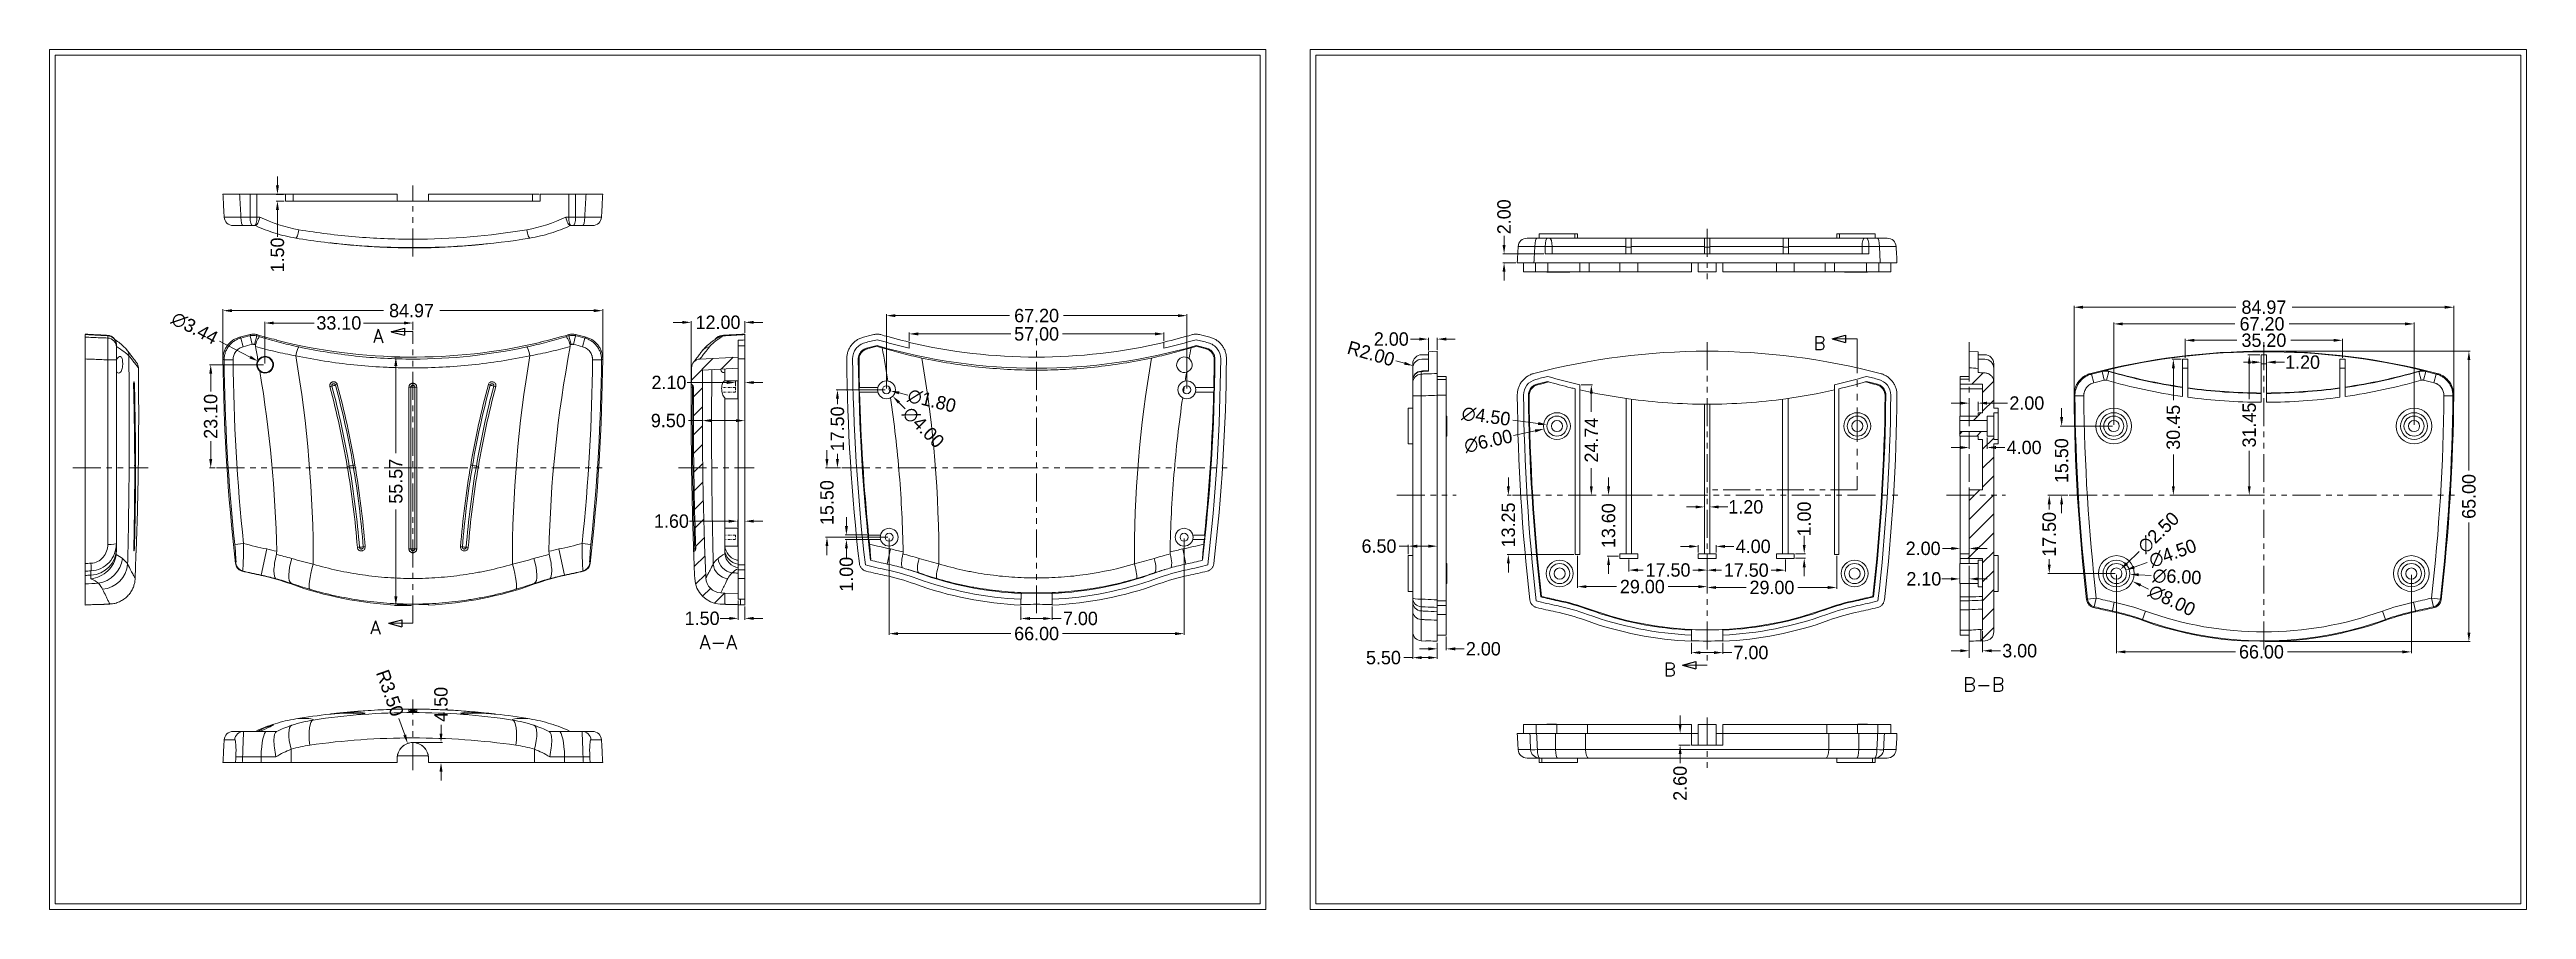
# Model space of a CAD drawing. Extents: x 178 to 733, y 496 to 689.
import ezdxf

# ---------------------------------------------------------------- set-up
doc = ezdxf.new("R2010")
doc.units = 0
doc.header["$MEASUREMENT"] = 0
doc.linetypes.add('DASHDOT', pattern=[1, 0.5, -0.25, 0, -0.25])
doc.linetypes.add('PHANTOM', pattern=[2.5, 1.25, -0.25, 0.25, -0.25, 0.25, -0.25])
for name, color, linetype in [('3', 7, 'Continuous'), ('4', 7, 'Continuous'), ('TOP', 7, 'Continuous')]:
    doc.layers.add(name, color=color, linetype=linetype)
doc.styles.add('blockfont', font='simplex.shx', dxfattribs={"bigfont": 'bigfont'})
doc.dimstyles.get("Standard").update_dxf_attribs({"dimtxt": 0.18, "dimasz": 0.18, "dimexe": 0.18, "dimexo": 0.0625, "dimgap": 0.09, "dimtad": 0, "dimtih": 1, "dimtoh": 1, "dimdec": 4, "dimzin": 0, "dimdsep": 46, "dimtxsty": 'Standard', "dimcen": 0.09, "dimadec": 0, "dimazin": 0, "dimtfac": 1, "dimtdec": 4, "dimtofl": 0, "dimtmove": 0, "dimatfit": 3, "dimfxl": 0, "dimtolj": 1, "dimtzin": 0, "dimarcsym": 0})

msp = doc.modelspace()

# ---------------------------------------------------------------- texts
at = {"layer": 'TOP', "color": 1, "linetype": 'Continuous', "lineweight": 9, "line_spacing_factor": 0.903614, "style": 'blockfont'}
for s, insert, char_height, attachment_point in [('\\W01.000;A', (250.874, 622.988), 3, 7), ('\\W01.000;B', (573.178, 621.382), 3, 7), ('\\W01.000;A', (250.273, 557.727), 3, 7), ('\\W01.000; \\H3.17;A-A\\H3.17;', (327.023, 554.376), 3.175, 8), ('\\W01.000;B', (539.666, 548.33), 3, 7), ('\\W01.000; \\H3.17;B-B\\H3.17;', (610.198, 544.915), 3.175, 8)]:
    msp.add_mtext(s, dxfattribs=dict(at, insert=insert, char_height=char_height, attachment_point=attachment_point))

# ---------------------------------------------------------------- blocks, each defined once
blk = doc.blocks.new('HATCH1')
at = {"color": 200, "linetype": 'Continuous'}
for p, q in [((246.66, 608.51), (251.5, 613.35)), ((253.34, 610.95), (255.98, 613.59)), ((247.14, 604.75), (249.16, 606.77)), ((247.12, 600.5), (249.13, 602.5)), ((247.14, 596.27), (249.14, 598.27)), ((247.17, 592.06), (249.16, 594.05)), ((247.22, 587.88), (249.2, 589.85)), ((247.3, 583.71), (249.26, 585.67)), ((247.39, 579.56), (249.35, 581.52)), ((247.5, 575.43), (249.45, 577.38)), ((247.63, 571.32), (249.58, 573.26)), ((247.3, 566.75), (249.72, 569.16)), ((247.61, 562.82), (249.88, 565.08)), ((249.16, 560.12), (250.93, 561.89)), ((251.84, 558.56), (254.1, 560.82))]:
    blk.add_line(p, q, dxfattribs=at)
blk = doc.blocks.new('HATCH3')
at = {"color": 200, "linetype": 'Continuous'}
for p, q in [((314, 379.02), (314, 379.02)), ((314.59, 375.38), (317.13, 377.91)), ((317, 373.54), (319.48, 376.02)), ((317, 369.3), (319.5, 371.79)), ((314.95, 367.25), (315.95, 368.25)), ((316, 368.3), (316.7, 369)), ((311.9, 364.2), (312.44, 364.75)), ((315.69, 363.75), (316.69, 364.75)), ((317, 360.82), (319.5, 363.31)), ((317, 356.58), (319.5, 359.07)), ((317, 352.34), (319.5, 354.83)), ((314, 349.34), (316.36, 351.7)), ((314, 345.1), (319.5, 350.59)), ((314, 340.86), (319.5, 346.35)), ((313.78, 336.4), (319.5, 342.11)), ((317, 335.37), (319.5, 337.87)), ((317, 331.13), (319.5, 333.63)), ((317, 326.89), (319.5, 329.39)), ((317, 322.65), (319.5, 325.15)), ((316.6, 318.01), (319.5, 320.91))]:
    blk.add_line(p, q, dxfattribs=at)
blk = doc.blocks.new('ASSORTED_DRAFT1')
at = {"color": 13}
for p, q in [((148.05, 542.65, 148.05), (151.05, 543.45)), ((151.05, 543.45), (151.05, 541.84)), ((148.05, 542.65, 148.05), (151.05, 541.84))]:
    blk.add_line(p, q, dxfattribs=at)
blk = doc.blocks.new('ASSORTED_DRAFT2')
at = {"color": 13}
for p, q in [((148.05, 632.08, 148.05), (151.05, 632.89)), ((148.05, 632.08, 148.05), (151.05, 631.28)), ((151.05, 632.89), (151.05, 631.28))]:
    blk.add_line(p, q, dxfattribs=at)
blk = doc.blocks.new('ASSORTED_DRAFT3')
at = {"color": 13}
for p, q in [((175.65, 305.82, 175.65), (178.65, 306.63)), ((175.65, 305.82, 175.65), (178.65, 305.02)), ((178.65, 306.63), (178.65, 305.02))]:
    blk.add_line(p, q, dxfattribs=at)
blk = doc.blocks.new('ASSORTED_DRAFT4')
at = {"color": 13}
for p, q in [((209.25, 394.75, 209.25), (212.25, 395.55)), ((209.25, 394.75, 209.25), (212.25, 393.94)), ((212.25, 395.55), (212.25, 393.94))]:
    blk.add_line(p, q, dxfattribs=at)
blk = doc.blocks.new('*D6')
at = {"color": 4, "linetype": 'Continuous', "lineweight": 9}
for p, q in [((217.28, 619.65), (217.28, 630.46)), ((219.28, 630.16), (253.17, 630.16)), ((300.25, 630.16), (265.77, 630.16)), ((302.25, 619.65), (302.25, 630.46))]:
    blk.add_line(p, q, dxfattribs=at)
for points in [[(219.28, 630.49), (219.28, 629.82), (217.28, 630.16)], [(300.25, 630.49), (300.25, 629.82), (302.25, 630.16)]]:
    blk.add_solid(points, dxfattribs=at)
at = {"layer": 'Defpoints', "color": 0, "linetype": 'Continuous', "lineweight": 9}
for p in [(302.25, 630.16), (217.28, 619.35), (302.25, 619.35)]:
    blk.add_point(p, dxfattribs=at)
at = {"color": 3, "linetype": 'Continuous', "lineweight": 9, "insert": (259.47, 630.16), "char_height": 3, "attachment_point": 5}
blk.add_mtext('\\A1;84.97', dxfattribs=at)
blk = doc.blocks.new('*D7')
at = {"color": 4, "linetype": 'Continuous', "lineweight": 9}
for p, q in [((226.66, 618.35), (226.66, 627.69)), ((228.66, 627.39), (237.66, 627.39)), ((257.76, 627.39), (248.76, 627.39)), ((259.76, 625.76), (259.76, 627.69))]:
    blk.add_line(p, q, dxfattribs=at)
for points in [[(228.66, 627.73), (228.66, 627.06), (226.66, 627.39)], [(257.76, 627.73), (257.76, 627.06), (259.76, 627.39)]]:
    blk.add_solid(points, dxfattribs=at)
at = {"layer": 'Defpoints', "color": 0, "linetype": 'Continuous', "lineweight": 9}
for p in [(259.76, 627.39), (259.76, 625.46), (226.66, 618.05)]:
    blk.add_point(p, dxfattribs=at)
at = {"color": 3, "linetype": 'Continuous', "lineweight": 9, "insert": (243.21, 627.39), "char_height": 3, "attachment_point": 5}
blk.add_mtext('\\A1;33.10', dxfattribs=at)
blk = doc.blocks.new('*D8')
at = {"color": 4, "linetype": 'Continuous', "lineweight": 9}
for p, q in [((226.36, 618.05), (214.24, 618.05)), ((214.54, 616.05), (214.54, 612.05)), ((214.54, 596.95), (214.54, 600.95)), ((215.55, 594.95), (214.24, 594.95))]:
    blk.add_line(p, q, dxfattribs=at)
for points in [[(214.21, 616.05), (214.87, 616.05), (214.54, 618.05)], [(214.21, 596.95), (214.87, 596.95), (214.54, 594.95)]]:
    blk.add_solid(points, dxfattribs=at)
at = {"layer": 'Defpoints', "color": 0, "linetype": 'Continuous', "lineweight": 9}
for p in [(214.54, 618.05), (226.66, 618.05), (215.85, 594.95)]:
    blk.add_point(p, dxfattribs=at)
at = {"color": 3, "linetype": 'Continuous', "lineweight": 9, "insert": (214.54, 606.5), "char_height": 3, "attachment_point": 5, "rotation": 90}
blk.add_mtext('\\A1;23.10', dxfattribs=at)
blk = doc.blocks.new('*D9')
at = {"color": 4, "linetype": 'Continuous', "lineweight": 9}
blk.add_line((216.52, 623.31), (223.36, 619.76), dxfattribs=at)
blk.add_solid([(223.52, 620.06), (223.21, 619.46), (225.14, 618.84)], dxfattribs=at)
at = {"layer": 'Defpoints', "color": 0, "linetype": 'Continuous', "lineweight": 9}
for p in [(225.14, 618.84), (228.19, 617.26)]:
    blk.add_point(p, dxfattribs=at)
at = {"color": 3, "linetype": 'Continuous', "lineweight": 9, "insert": (210.93, 626.21), "char_height": 3, "attachment_point": 5, "rotation": 332.5898}
blk.add_mtext('\\A1;∅3.44', dxfattribs=at)
blk = doc.blocks.new('*D10')
at = {"color": 4, "linetype": 'Continuous', "lineweight": 9}
for p, q in [((259.46, 619.77), (255.66, 619.77)), ((255.96, 617.77), (255.96, 598.28)), ((255.96, 566.2), (255.96, 585.68)), ((259.46, 564.2), (255.66, 564.2))]:
    blk.add_line(p, q, dxfattribs=at)
for points in [[(255.63, 617.77), (256.3, 617.77), (255.96, 619.77)], [(255.63, 566.2), (256.3, 566.2), (255.96, 564.2)]]:
    blk.add_solid(points, dxfattribs=at)
at = {"layer": 'Defpoints', "color": 0, "linetype": 'Continuous', "lineweight": 9}
for p in [(259.76, 619.77), (255.96, 564.2), (259.76, 564.2)]:
    blk.add_point(p, dxfattribs=at)
at = {"color": 3, "linetype": 'Continuous', "lineweight": 9, "insert": (255.96, 591.98), "char_height": 3, "attachment_point": 5, "rotation": 90}
blk.add_mtext('\\A1;55.57', dxfattribs=at)
blk = doc.blocks.new('*D11')
at = {"color": 4, "linetype": 'Continuous', "lineweight": 9}
for p, q in [((370.84, 623.42), (370.84, 625.25)), ((372.84, 624.95), (393.54, 624.95)), ((425.84, 624.95), (405.14, 624.95)), ((427.84, 623.42), (427.84, 625.25))]:
    blk.add_line(p, q, dxfattribs=at)
for points in [[(372.84, 625.29), (372.84, 624.62), (370.84, 624.95)], [(425.84, 625.29), (425.84, 624.62), (427.84, 624.95)]]:
    blk.add_solid(points, dxfattribs=at)
at = {"layer": 'Defpoints', "color": 0, "linetype": 'Continuous', "lineweight": 9}
for p in [(370.84, 623.12), (427.84, 624.95), (427.84, 623.12)]:
    blk.add_point(p, dxfattribs=at)
at = {"color": 3, "linetype": 'Continuous', "lineweight": 9, "insert": (399.34, 624.95), "char_height": 3, "attachment_point": 5}
blk.add_mtext('\\A1;57.00', dxfattribs=at)
blk = doc.blocks.new('*D12')
at = {"color": 4, "linetype": 'Continuous', "lineweight": 9}
for p, q in [((395.84, 563.97), (395.84, 560.96)), ((397.84, 561.26), (400.84, 561.26)), ((402.84, 563.97), (402.84, 560.96)), ((402.84, 561.26), (404.84, 561.26))]:
    blk.add_line(p, q, dxfattribs=at)
for points in [[(397.84, 561.59), (397.84, 560.93), (395.84, 561.26)], [(400.84, 561.59), (400.84, 560.93), (402.84, 561.26)]]:
    blk.add_solid(points, dxfattribs=at)
at = {"layer": 'Defpoints', "color": 0, "linetype": 'Continuous', "lineweight": 9}
for p in [(395.84, 564.27), (402.84, 564.27), (402.84, 561.26)]:
    blk.add_point(p, dxfattribs=at)
at = {"color": 3, "linetype": 'Continuous', "lineweight": 9, "insert": (409.14, 561.26), "char_height": 3, "attachment_point": 5}
blk.add_mtext('\\A1;7.00', dxfattribs=at)
blk = doc.blocks.new('*D13')
at = {"color": 4, "linetype": 'Continuous', "lineweight": 9}
for p, q in [((365.74, 612.75), (365.74, 629.34)), ((367.74, 629.04), (393.29, 629.04)), ((430.94, 629.04), (405.39, 629.04)), ((432.94, 612.75), (432.94, 629.34))]:
    blk.add_line(p, q, dxfattribs=at)
for points in [[(367.74, 629.37), (367.74, 628.71), (365.74, 629.04)], [(430.94, 629.37), (430.94, 628.71), (432.94, 629.04)]]:
    blk.add_solid(points, dxfattribs=at)
at = {"layer": 'Defpoints', "color": 0, "linetype": 'Continuous', "lineweight": 9}
for p in [(432.94, 629.04), (365.74, 612.45), (432.94, 612.45)]:
    blk.add_point(p, dxfattribs=at)
at = {"color": 3, "linetype": 'Continuous', "lineweight": 9, "insert": (399.34, 629.04), "char_height": 3, "attachment_point": 5}
blk.add_mtext('\\A1;67.20', dxfattribs=at)
blk = doc.blocks.new('*D14')
at = {"color": 4, "linetype": 'Continuous', "lineweight": 9}
for p, q in [((366.34, 579.15), (366.34, 557.57)), ((432.34, 579.15), (432.34, 557.57)), ((368.34, 557.87), (393.54, 557.87)), ((430.34, 557.87), (405.14, 557.87))]:
    blk.add_line(p, q, dxfattribs=at)
for points in [[(368.34, 558.2), (368.34, 557.54), (366.34, 557.87)], [(430.34, 558.2), (430.34, 557.54), (432.34, 557.87)]]:
    blk.add_solid(points, dxfattribs=at)
at = {"layer": 'Defpoints', "color": 0, "linetype": 'Continuous', "lineweight": 9}
for p in [(366.34, 579.45), (432.34, 579.45), (432.34, 557.87)]:
    blk.add_point(p, dxfattribs=at)
at = {"color": 3, "linetype": 'Continuous', "lineweight": 9, "insert": (399.34, 557.87), "char_height": 3, "attachment_point": 5}
blk.add_mtext('\\A1;66.00', dxfattribs=at)
blk = doc.blocks.new('*D15')
at = {"color": 4, "linetype": 'Continuous', "lineweight": 9}
for p, q in [((365.44, 612.45), (354.48, 612.45)), ((354.78, 610.45), (354.78, 609.25)), ((355.46, 594.95), (354.48, 594.95)), ((354.78, 596.95), (354.78, 598.15))]:
    blk.add_line(p, q, dxfattribs=at)
for points in [[(354.44, 610.45), (355.11, 610.45), (354.78, 612.45)], [(354.44, 596.95), (355.11, 596.95), (354.78, 594.95)]]:
    blk.add_solid(points, dxfattribs=at)
at = {"layer": 'Defpoints', "color": 0, "linetype": 'Continuous', "lineweight": 9}
for p in [(354.78, 612.45), (365.74, 612.45), (355.76, 594.95)]:
    blk.add_point(p, dxfattribs=at)
at = {"color": 3, "linetype": 'Continuous', "lineweight": 9, "insert": (354.78, 603.7), "char_height": 3, "attachment_point": 5, "rotation": 90}
blk.add_mtext('\\A1;17.50', dxfattribs=at)
blk = doc.blocks.new('*D16')
at = {"color": 4, "linetype": 'Continuous', "lineweight": 9}
for p, q in [((352.43, 596.95), (352.43, 598.95)), ((355.46, 594.95), (352.13, 594.95)), ((366.04, 579.45), (352.13, 579.45)), ((352.43, 577.45), (352.43, 575.45))]:
    blk.add_line(p, q, dxfattribs=at)
for points in [[(352.09, 596.95), (352.76, 596.95), (352.43, 594.95)], [(352.09, 577.45), (352.76, 577.45), (352.43, 579.45)]]:
    blk.add_solid(points, dxfattribs=at)
at = {"layer": 'Defpoints', "color": 0, "linetype": 'Continuous', "lineweight": 9}
for p in [(355.76, 594.95), (352.43, 579.45), (366.34, 579.45)]:
    blk.add_point(p, dxfattribs=at)
at = {"color": 3, "linetype": 'Continuous', "lineweight": 9, "insert": (352.43, 587.2), "char_height": 3, "attachment_point": 5, "rotation": 90}
blk.add_mtext('\\A1;15.50', dxfattribs=at)
blk = doc.blocks.new('*D17')
at = {"color": 4, "linetype": 'Continuous', "lineweight": 9}
for p, q in [((356.78, 581.95), (356.78, 583.95)), ((361.38, 579.95), (356.48, 579.95)), ((361.48, 578.95), (356.48, 578.95)), ((356.78, 576.95), (356.78, 574.95))]:
    blk.add_line(p, q, dxfattribs=at)
for points in [[(356.45, 581.95), (357.12, 581.95), (356.78, 579.95)], [(356.45, 576.95), (357.12, 576.95), (356.78, 578.95)]]:
    blk.add_solid(points, dxfattribs=at)
at = {"layer": 'Defpoints', "color": 0, "linetype": 'Continuous', "lineweight": 9}
for p in [(356.78, 578.95), (361.68, 579.95), (361.78, 578.95)]:
    blk.add_point(p, dxfattribs=at)
at = {"color": 3, "linetype": 'Continuous', "lineweight": 9, "insert": (356.78, 571.15), "char_height": 3, "attachment_point": 5, "rotation": 90}
blk.add_mtext('\\A1;1.00', dxfattribs=at)
blk = doc.blocks.new('*D18')
at = {"color": 4, "linetype": 'Continuous', "lineweight": 9}
blk.add_line((370.5, 611.28), (368.56, 611.76), dxfattribs=at)
blk.add_solid([(368.64, 612.08), (368.48, 611.43), (366.62, 612.23)], dxfattribs=at)
at = {"layer": 'Defpoints', "color": 0, "linetype": 'Continuous', "lineweight": 9}
for p in [(364.87, 612.66), (366.62, 612.23)]:
    blk.add_point(p, dxfattribs=at)
at = {"color": 3, "linetype": 'Continuous', "lineweight": 9, "insert": (375.89, 609.96), "char_height": 3, "attachment_point": 5, "rotation": 346.2263}
blk.add_mtext('\\A1;∅1.80', dxfattribs=at)
blk = doc.blocks.new('*D19')
at = {"color": 4, "linetype": 'Continuous', "lineweight": 9}
blk.add_line((369.94, 608.16), (368.54, 609.59), dxfattribs=at)
blk.add_solid([(368.78, 609.83), (368.3, 609.36), (367.14, 611.02)], dxfattribs=at)
at = {"layer": 'Defpoints', "color": 0, "linetype": 'Continuous', "lineweight": 9}
for p in [(364.34, 613.88), (367.14, 611.02)]:
    blk.add_point(p, dxfattribs=at)
at = {"color": 3, "linetype": 'Continuous', "lineweight": 9, "insert": (374, 604.02), "char_height": 3, "attachment_point": 5, "rotation": 314.4486}
blk.add_mtext('\\A1;∅4.00', dxfattribs=at)
blk = doc.blocks.new('*D20')
at = {"color": 4, "linetype": 'Continuous', "lineweight": 9}
for p, q in [((260.06, 533.5), (266.37, 533.5)), ((266.07, 535.5), (266.07, 537.5)), ((263.56, 529), (266.37, 529)), ((266.07, 527), (266.07, 525))]:
    blk.add_line(p, q, dxfattribs=at)
for points in [[(265.74, 535.5), (266.41, 535.5), (266.07, 533.5)], [(265.74, 527), (266.41, 527), (266.07, 529)]]:
    blk.add_solid(points, dxfattribs=at)
at = {"layer": 'Defpoints', "color": 0, "linetype": 'Continuous', "lineweight": 9}
for p in [(259.76, 533.5), (266.07, 533.5), (263.26, 529)]:
    blk.add_point(p, dxfattribs=at)
at = {"color": 3, "linetype": 'Continuous', "lineweight": 9, "insert": (266.07, 542.05), "char_height": 3, "attachment_point": 5, "rotation": 90}
blk.add_mtext('\\A1;4.50', dxfattribs=at)
blk = doc.blocks.new('*D21')
at = {"color": 4, "linetype": 'Continuous', "lineweight": 9}
blk.add_line((256.65, 538.87), (257.94, 535.19), dxfattribs=at)
blk.add_solid([(258.26, 535.3), (257.63, 535.08), (258.61, 533.3)], dxfattribs=at)
at = {"layer": 'Defpoints', "color": 0, "linetype": 'Continuous', "lineweight": 9}
for p in [(258.61, 533.3), (259.76, 530)]:
    blk.add_point(p, dxfattribs=at)
at = {"color": 3, "linetype": 'Continuous', "lineweight": 9, "insert": (254.65, 544.58), "char_height": 3, "attachment_point": 5, "rotation": 289.3312}
blk.add_mtext('\\A1;R3.50', dxfattribs=at)
blk = doc.blocks.new('*D22')
at = {"color": 4, "linetype": 'Continuous', "lineweight": 9}
for p, q in [((229.47, 658.19), (229.47, 660.19)), ((230.81, 656.19), (229.17, 656.19)), ((230.96, 654.69), (229.17, 654.69)), ((229.47, 652.69), (229.47, 646.67))]:
    blk.add_line(p, q, dxfattribs=at)
for points in [[(229.13, 658.19), (229.8, 658.19), (229.47, 656.19)], [(229.13, 652.69), (229.8, 652.69), (229.47, 654.69)]]:
    blk.add_solid(points, dxfattribs=at)
at = {"layer": 'Defpoints', "color": 0, "linetype": 'Continuous', "lineweight": 9}
for p in [(229.47, 654.69), (231.11, 656.19), (231.26, 654.69)]:
    blk.add_point(p, dxfattribs=at)
at = {"color": 3, "linetype": 'Continuous', "lineweight": 9, "insert": (229.47, 642.62), "char_height": 3, "attachment_point": 5, "rotation": 90}
blk.add_mtext('\\A1;1.50', dxfattribs=at)
blk = doc.blocks.new('*D23')
at = {"color": 4, "linetype": 'Continuous', "lineweight": 9}
for p, q in [((330.55, 561.29), (328.55, 561.29)), ((332.55, 565.27), (332.55, 560.99)), ((334.05, 563.97), (334.05, 560.99)), ((336.05, 561.29), (338.05, 561.29))]:
    blk.add_line(p, q, dxfattribs=at)
for points in [[(330.55, 561.62), (330.55, 560.95), (332.55, 561.29)], [(336.05, 561.62), (336.05, 560.95), (334.05, 561.29)]]:
    blk.add_solid(points, dxfattribs=at)
at = {"layer": 'Defpoints', "color": 0, "linetype": 'Continuous', "lineweight": 9}
for p in [(332.55, 565.57), (332.55, 561.29), (334.05, 564.27)]:
    blk.add_point(p, dxfattribs=at)
at = {"color": 3, "linetype": 'Continuous', "lineweight": 9, "insert": (324.5, 561.29), "char_height": 3, "attachment_point": 5}
blk.add_mtext('\\A1;1.50', dxfattribs=at)
blk = doc.blocks.new('*D24')
at = {"color": 4, "linetype": 'Continuous', "lineweight": 9}
for p, q in [((320.05, 627.54), (318.05, 627.54)), ((322.05, 607.34), (322.05, 627.84)), ((334.05, 625.2), (334.05, 627.84)), ((336.05, 627.54), (338.05, 627.54))]:
    blk.add_line(p, q, dxfattribs=at)
for points in [[(320.05, 627.87), (320.05, 627.21), (322.05, 627.54)], [(336.05, 627.87), (336.05, 627.21), (334.05, 627.54)]]:
    blk.add_solid(points, dxfattribs=at)
at = {"layer": 'Defpoints', "color": 0, "linetype": 'Continuous', "lineweight": 9}
for p in [(334.05, 627.54), (334.05, 624.9), (322.05, 607.04)]:
    blk.add_point(p, dxfattribs=at)
at = {"color": 3, "linetype": 'Continuous', "lineweight": 9, "insert": (328.05, 627.54), "char_height": 3, "attachment_point": 5}
blk.add_mtext('\\A1;12.00', dxfattribs=at)
blk = doc.blocks.new('*D25')
at = {"color": 4, "linetype": 'Continuous', "lineweight": 9}
for p, q in [((324.55, 605.55), (321.48, 605.55)), ((324.55, 606.74), (324.55, 605.25)), ((332.05, 605.55), (326.55, 605.55))]:
    blk.add_line(p, q, dxfattribs=at)
for points in [[(326.55, 605.88), (326.55, 605.22), (324.55, 605.55)], [(332.05, 605.88), (332.05, 605.22), (334.05, 605.55)]]:
    blk.add_solid(points, dxfattribs=at)
at = {"layer": 'Defpoints', "color": 0, "linetype": 'Continuous', "lineweight": 9}
for p in [(324.55, 607.04), (334.05, 605.55), (334.05, 605.55)]:
    blk.add_point(p, dxfattribs=at)
at = {"color": 3, "linetype": 'Continuous', "lineweight": 9, "insert": (316.93, 605.55), "char_height": 3, "attachment_point": 5}
blk.add_mtext('\\A1;9.50', dxfattribs=at)
blk = doc.blocks.new('*D26')
at = {"color": 4, "linetype": 'Continuous', "lineweight": 9}
for p, q in [((330.45, 583.04), (321.68, 583.04)), ((332.45, 581.75), (332.45, 583.34)), ((334.05, 581.75), (334.05, 583.34)), ((336.05, 583.04), (338.05, 583.04))]:
    blk.add_line(p, q, dxfattribs=at)
for points in [[(330.45, 583.37), (330.45, 582.7), (332.45, 583.04)], [(336.05, 583.37), (336.05, 582.7), (334.05, 583.04)]]:
    blk.add_solid(points, dxfattribs=at)
at = {"layer": 'Defpoints', "color": 0, "linetype": 'Continuous', "lineweight": 9}
for p in [(332.45, 583.04), (332.45, 581.45), (334.05, 581.45)]:
    blk.add_point(p, dxfattribs=at)
at = {"color": 3, "linetype": 'Continuous', "lineweight": 9, "insert": (317.63, 583.04), "char_height": 3, "attachment_point": 5}
blk.add_mtext('\\A1;1.60', dxfattribs=at)
blk = doc.blocks.new('*D27')
at = {"color": 4, "linetype": 'Continuous', "lineweight": 9}
for p, q in [((329.95, 614.07), (321.12, 614.07)), ((331.95, 613.25), (331.95, 614.37)), ((334.05, 613.25), (334.05, 614.37)), ((336.05, 614.07), (338.05, 614.07))]:
    blk.add_line(p, q, dxfattribs=at)
for points in [[(329.95, 614.41), (329.95, 613.74), (331.95, 614.07)], [(336.05, 614.41), (336.05, 613.74), (334.05, 614.07)]]:
    blk.add_solid(points, dxfattribs=at)
at = {"layer": 'Defpoints', "color": 0, "linetype": 'Continuous', "lineweight": 9}
for p in [(331.95, 614.07), (331.95, 612.95), (334.05, 612.95)]:
    blk.add_point(p, dxfattribs=at)
at = {"color": 3, "linetype": 'Continuous', "lineweight": 9, "insert": (317.07, 614.07), "char_height": 3, "attachment_point": 5}
blk.add_mtext('\\A1;2.10', dxfattribs=at)
blk = doc.blocks.new('*D28')
at = {"color": 4, "linetype": 'Continuous', "lineweight": 9}
for p, q in [((671.36, 618.62), (669.36, 618.62)), ((673.36, 619.98), (673.36, 618.32)), ((674.56, 619.98), (674.56, 618.32)), ((676.56, 618.62), (678.56, 618.62))]:
    blk.add_line(p, q, dxfattribs=at)
for points in [[(671.36, 618.96), (671.36, 618.29), (673.36, 618.62)], [(676.56, 618.96), (676.56, 618.29), (674.56, 618.62)]]:
    blk.add_solid(points, dxfattribs=at)
at = {"layer": 'Defpoints', "color": 0, "linetype": 'Continuous', "lineweight": 9}
for p in [(673.36, 620.28), (674.56, 620.28), (674.56, 618.62)]:
    blk.add_point(p, dxfattribs=at)
at = {"color": 3, "linetype": 'Continuous', "lineweight": 9, "insert": (682.61, 618.62), "char_height": 3, "attachment_point": 5}
blk.add_mtext('\\A1;1.20', dxfattribs=at)
blk = doc.blocks.new('*D29')
at = {"color": 4, "linetype": 'Continuous', "lineweight": 9}
for p, q in [((656.36, 619.58), (656.36, 623.82)), ((658.36, 623.52), (667.91, 623.52)), ((689.56, 623.52), (680.01, 623.52)), ((691.56, 619.58), (691.56, 623.82))]:
    blk.add_line(p, q, dxfattribs=at)
for points in [[(658.36, 623.85), (658.36, 623.19), (656.36, 623.52)], [(689.56, 623.85), (689.56, 623.19), (691.56, 623.52)]]:
    blk.add_solid(points, dxfattribs=at)
at = {"layer": 'Defpoints', "color": 0, "linetype": 'Continuous', "lineweight": 9}
for p in [(691.56, 623.52), (656.36, 619.28), (691.56, 619.28)]:
    blk.add_point(p, dxfattribs=at)
at = {"color": 3, "linetype": 'Continuous', "lineweight": 9, "insert": (673.96, 623.52), "char_height": 3, "attachment_point": 5}
blk.add_mtext('\\A1;35.20', dxfattribs=at)
blk = doc.blocks.new('*D30')
at = {"color": 4, "linetype": 'Continuous', "lineweight": 9}
for p, q in [((631.47, 611.53), (631.47, 631.22)), ((633.47, 630.92), (667.66, 630.92)), ((714.44, 630.92), (680.26, 630.92)), ((716.44, 611.53), (716.44, 631.22))]:
    blk.add_line(p, q, dxfattribs=at)
for points in [[(633.47, 631.26), (633.47, 630.59), (631.47, 630.92)], [(714.44, 631.26), (714.44, 630.59), (716.44, 630.92)]]:
    blk.add_solid(points, dxfattribs=at)
at = {"layer": 'Defpoints', "color": 0, "linetype": 'Continuous', "lineweight": 9}
for p in [(716.44, 630.92), (631.47, 611.23), (716.44, 611.23)]:
    blk.add_point(p, dxfattribs=at)
at = {"color": 3, "linetype": 'Continuous', "lineweight": 9, "insert": (673.96, 630.92), "char_height": 3, "attachment_point": 5}
blk.add_mtext('\\A1;84.97', dxfattribs=at)
blk = doc.blocks.new('*D31')
at = {"color": 4, "linetype": 'Continuous', "lineweight": 9}
for p, q in [((640.96, 571.03), (640.96, 553.49)), ((706.96, 571.03), (706.96, 553.49)), ((642.96, 553.79), (667.61, 553.79)), ((704.96, 553.79), (679.21, 553.79))]:
    blk.add_line(p, q, dxfattribs=at)
for points in [[(642.96, 554.12), (642.96, 553.46), (640.96, 553.79)], [(704.96, 554.12), (704.96, 553.46), (706.96, 553.79)]]:
    blk.add_solid(points, dxfattribs=at)
at = {"layer": 'Defpoints', "color": 0, "linetype": 'Continuous', "lineweight": 9}
for p in [(640.96, 571.33), (706.96, 571.33), (706.96, 553.79)]:
    blk.add_point(p, dxfattribs=at)
at = {"color": 3, "linetype": 'Continuous', "lineweight": 9, "insert": (673.41, 553.79), "char_height": 3, "attachment_point": 5}
blk.add_mtext('\\A1;66.00', dxfattribs=at)
blk = doc.blocks.new('*D32')
at = {"color": 4, "linetype": 'Continuous', "lineweight": 9}
for p, q in [((640.36, 604.63), (640.36, 627.49)), ((642.36, 627.19), (667.49, 627.19)), ((705.56, 627.19), (679.59, 627.19)), ((707.56, 604.63), (707.56, 627.49))]:
    blk.add_line(p, q, dxfattribs=at)
for points in [[(642.36, 627.52), (642.36, 626.86), (640.36, 627.19)], [(705.56, 627.52), (705.56, 626.86), (707.56, 627.19)]]:
    blk.add_solid(points, dxfattribs=at)
at = {"layer": 'Defpoints', "color": 0, "linetype": 'Continuous', "lineweight": 9}
for p in [(707.56, 627.19), (640.36, 604.33), (707.56, 604.33)]:
    blk.add_point(p, dxfattribs=at)
at = {"color": 3, "linetype": 'Continuous', "lineweight": 9, "insert": (673.54, 627.19), "char_height": 3, "attachment_point": 5}
blk.add_mtext('\\A1;67.20', dxfattribs=at)
blk = doc.blocks.new('*D33')
at = {"color": 4, "linetype": 'Continuous', "lineweight": 9}
for p, q in [((640.06, 604.33), (628.4, 604.33)), ((628.7, 606.33), (628.7, 608.33)), ((630.07, 588.83), (628.4, 588.83)), ((628.7, 586.83), (628.7, 584.83))]:
    blk.add_line(p, q, dxfattribs=at)
for points in [[(628.36, 606.33), (629.03, 606.33), (628.7, 604.33)], [(628.36, 586.83), (629.03, 586.83), (628.7, 588.83)]]:
    blk.add_solid(points, dxfattribs=at)
at = {"layer": 'Defpoints', "color": 0, "linetype": 'Continuous', "lineweight": 9}
for p in [(628.7, 604.33), (640.36, 604.33), (630.37, 588.83)]:
    blk.add_point(p, dxfattribs=at)
at = {"color": 3, "linetype": 'Continuous', "lineweight": 9, "insert": (628.7, 596.58), "char_height": 3, "attachment_point": 5, "rotation": 90}
blk.add_mtext('\\A1;15.50', dxfattribs=at)
blk = doc.blocks.new('*D34')
at = {"color": 4, "linetype": 'Continuous', "lineweight": 9}
for p, q in [((630.07, 588.83), (625.63, 588.83)), ((625.93, 586.83), (625.93, 585.63)), ((640.66, 571.33), (625.63, 571.33)), ((625.93, 573.33), (625.93, 574.53))]:
    blk.add_line(p, q, dxfattribs=at)
for points in [[(625.59, 586.83), (626.26, 586.83), (625.93, 588.83)], [(625.59, 573.33), (626.26, 573.33), (625.93, 571.33)]]:
    blk.add_solid(points, dxfattribs=at)
at = {"layer": 'Defpoints', "color": 0, "linetype": 'Continuous', "lineweight": 9}
for p in [(630.37, 588.83), (625.93, 571.33), (640.96, 571.33)]:
    blk.add_point(p, dxfattribs=at)
at = {"color": 3, "linetype": 'Continuous', "lineweight": 9, "insert": (625.93, 580.08), "char_height": 3, "attachment_point": 5, "rotation": 90}
blk.add_mtext('\\A1;17.50', dxfattribs=at)
blk = doc.blocks.new('*D35')
at = {"color": 4, "linetype": 'Continuous', "lineweight": 9}
for p, q in [((655.46, 619.28), (653.4, 619.28)), ((653.7, 617.28), (653.7, 610.1)), ((653.7, 590.83), (653.7, 598)), ((655.46, 588.83), (653.4, 588.83))]:
    blk.add_line(p, q, dxfattribs=at)
for points in [[(653.37, 617.28), (654.03, 617.28), (653.7, 619.28)], [(653.37, 590.83), (654.03, 590.83), (653.7, 588.83)]]:
    blk.add_solid(points, dxfattribs=at)
at = {"layer": 'Defpoints', "color": 0, "linetype": 'Continuous', "lineweight": 9}
for p in [(655.76, 619.28), (653.7, 588.83), (655.76, 588.83)]:
    blk.add_point(p, dxfattribs=at)
at = {"color": 3, "linetype": 'Continuous', "lineweight": 9, "insert": (653.7, 604.05), "char_height": 3, "attachment_point": 5, "rotation": 90}
blk.add_mtext('\\A1;30.45', dxfattribs=at)
blk = doc.blocks.new('*D36')
at = {"color": 4, "linetype": 'Continuous', "lineweight": 9}
for p, q in [((673.06, 620.28), (670.38, 620.28)), ((670.68, 618.28), (670.68, 610.35)), ((670.68, 590.83), (670.68, 598.75)), ((673.66, 588.83), (670.38, 588.83))]:
    blk.add_line(p, q, dxfattribs=at)
for points in [[(670.35, 618.28), (671.01, 618.28), (670.68, 620.28)], [(670.35, 590.83), (671.01, 590.83), (670.68, 588.83)]]:
    blk.add_solid(points, dxfattribs=at)
at = {"layer": 'Defpoints', "color": 0, "linetype": 'Continuous', "lineweight": 9}
for p in [(673.36, 620.28), (670.68, 588.83), (673.96, 588.83)]:
    blk.add_point(p, dxfattribs=at)
at = {"color": 3, "linetype": 'Continuous', "lineweight": 9, "insert": (670.68, 604.55), "char_height": 3, "attachment_point": 5, "rotation": 90}
blk.add_mtext('\\A1;31.45', dxfattribs=at)
blk = doc.blocks.new('*D37')
at = {"color": 4, "linetype": 'Continuous', "lineweight": 9}
for p, q in [((674.26, 621.08), (720.13, 621.08)), ((719.83, 619.08), (719.83, 594.38)), ((719.83, 558.08), (719.83, 582.78)), ((674.26, 556.08), (720.13, 556.08))]:
    blk.add_line(p, q, dxfattribs=at)
for points in [[(719.5, 619.08), (720.16, 619.08), (719.83, 621.08)], [(719.5, 558.08), (720.16, 558.08), (719.83, 556.08)]]:
    blk.add_solid(points, dxfattribs=at)
at = {"layer": 'Defpoints', "color": 0, "linetype": 'Continuous', "lineweight": 9}
for p in [(673.96, 621.08), (719.83, 621.08), (673.96, 556.08)]:
    blk.add_point(p, dxfattribs=at)
at = {"color": 3, "linetype": 'Continuous', "lineweight": 9, "insert": (719.83, 588.58), "char_height": 3, "attachment_point": 5, "rotation": 90}
blk.add_mtext('\\A1;65.00', dxfattribs=at)
blk = doc.blocks.new('*D38')
at = {"color": 4, "linetype": 'Continuous', "lineweight": 9}
blk.add_line((646.04, 576.25), (643.29, 573.59), dxfattribs=at)
blk.add_solid([(643.06, 573.83), (643.52, 573.35), (641.85, 572.2)], dxfattribs=at)
at = {"layer": 'Defpoints', "color": 0, "linetype": 'Continuous', "lineweight": 9}
for p in [(641.85, 572.2), (640.06, 570.46)]:
    blk.add_point(p, dxfattribs=at)
at = {"color": 3, "linetype": 'Continuous', "lineweight": 9, "insert": (650.38, 580.47), "char_height": 3, "attachment_point": 5, "rotation": 44.1197}
blk.add_mtext('\\A1;∅2.50', dxfattribs=at)
blk = doc.blocks.new('*D39')
at = {"color": 4, "linetype": 'Continuous', "lineweight": 9}
blk.add_line((647.87, 573.8), (644.96, 572.76), dxfattribs=at)
blk.add_solid([(644.84, 573.07), (645.07, 572.45), (643.07, 572.09)], dxfattribs=at)
at = {"layer": 'Defpoints', "color": 0, "linetype": 'Continuous', "lineweight": 9}
for p in [(643.07, 572.09), (638.84, 570.57)]:
    blk.add_point(p, dxfattribs=at)
at = {"color": 3, "linetype": 'Continuous', "lineweight": 9, "insert": (653.56, 575.85), "char_height": 3, "attachment_point": 5, "rotation": 19.729}
blk.add_mtext('\\A1;∅4.50', dxfattribs=at)
blk = doc.blocks.new('*D40')
at = {"color": 4, "linetype": 'Continuous', "lineweight": 9}
blk.add_line((648.71, 570.9), (645.95, 571.05), dxfattribs=at)
blk.add_solid([(645.97, 571.38), (645.93, 570.72), (643.95, 571.16)], dxfattribs=at)
at = {"layer": 'Defpoints', "color": 0, "linetype": 'Continuous', "lineweight": 9}
for p in [(637.96, 571.49), (643.95, 571.16)]:
    blk.add_point(p, dxfattribs=at)
at = {"color": 3, "linetype": 'Continuous', "lineweight": 9, "insert": (654.5, 570.58), "char_height": 3, "attachment_point": 5, "rotation": 356.8325}
blk.add_mtext('\\A1;∅6.00', dxfattribs=at)
blk = doc.blocks.new('*D41')
at = {"color": 4, "linetype": 'Continuous', "lineweight": 9}
blk.add_line((648.15, 567.83), (646.35, 568.7), dxfattribs=at)
blk.add_solid([(646.5, 569), (646.21, 568.4), (644.55, 569.58)], dxfattribs=at)
at = {"layer": 'Defpoints', "color": 0, "linetype": 'Continuous', "lineweight": 9}
for p in [(637.36, 573.07), (644.55, 569.58)]:
    blk.add_point(p, dxfattribs=at)
at = {"color": 3, "linetype": 'Continuous', "lineweight": 9, "insert": (653.37, 565.29), "char_height": 3, "attachment_point": 5, "rotation": 334.0847}
blk.add_mtext('\\A1;∅8.00', dxfattribs=at)
blk = doc.blocks.new('*D42')
at = {"color": 4, "linetype": 'Continuous', "lineweight": 9}
for p, q in [((531.88, 574.43), (531.88, 571.8)), ((533.88, 572.1), (535.08, 572.1)), ((547.38, 572.1), (546.18, 572.1)), ((549.38, 574.43), (549.38, 571.8))]:
    blk.add_line(p, q, dxfattribs=at)
for points in [[(533.88, 572.43), (533.88, 571.76), (531.88, 572.1)], [(547.38, 572.43), (547.38, 571.76), (549.38, 572.1)]]:
    blk.add_solid(points, dxfattribs=at)
at = {"layer": 'Defpoints', "color": 0, "linetype": 'Continuous', "lineweight": 9}
for p in [(531.88, 574.73), (549.38, 574.73), (549.38, 572.1)]:
    blk.add_point(p, dxfattribs=at)
at = {"color": 3, "linetype": 'Continuous', "lineweight": 9, "insert": (540.63, 572.1), "char_height": 3, "attachment_point": 5}
blk.add_mtext('\\A1;17.50', dxfattribs=at)
blk = doc.blocks.new('*D43')
at = {"color": 4, "linetype": 'Continuous', "lineweight": 9}
for p, q in [((520.38, 575.28), (520.38, 568.09)), ((549.38, 571.5), (549.38, 568.09)), ((522.38, 568.39), (529.08, 568.39)), ((547.38, 568.39), (540.68, 568.39))]:
    blk.add_line(p, q, dxfattribs=at)
for points in [[(522.38, 568.72), (522.38, 568.05), (520.38, 568.39)], [(547.38, 568.72), (547.38, 568.05), (549.38, 568.39)]]:
    blk.add_solid(points, dxfattribs=at)
at = {"layer": 'Defpoints', "color": 0, "linetype": 'Continuous', "lineweight": 9}
for p in [(520.38, 575.58), (549.38, 571.8), (549.38, 568.39)]:
    blk.add_point(p, dxfattribs=at)
at = {"color": 3, "linetype": 'Continuous', "lineweight": 9, "insert": (534.88, 568.39), "char_height": 3, "attachment_point": 5}
blk.add_mtext('\\A1;29.00', dxfattribs=at)
blk = doc.blocks.new('*D44')
at = {"color": 4, "linetype": 'Continuous', "lineweight": 9}
for p, q in [((549.38, 571.8), (549.38, 572.38)), ((551.38, 572.08), (552.58, 572.08)), ((564.88, 572.08), (563.68, 572.08)), ((566.88, 574.43), (566.88, 571.78))]:
    blk.add_line(p, q, dxfattribs=at)
for points in [[(551.38, 572.42), (551.38, 571.75), (549.38, 572.08)], [(564.88, 572.42), (564.88, 571.75), (566.88, 572.08)]]:
    blk.add_solid(points, dxfattribs=at)
at = {"layer": 'Defpoints', "color": 0, "linetype": 'Continuous', "lineweight": 9}
for p in [(549.38, 571.5), (566.88, 574.73), (566.88, 572.08)]:
    blk.add_point(p, dxfattribs=at)
at = {"color": 3, "linetype": 'Continuous', "lineweight": 9, "insert": (558.13, 572.08), "char_height": 3, "attachment_point": 5}
blk.add_mtext('\\A1;17.50', dxfattribs=at)
blk = doc.blocks.new('*D45')
at = {"color": 4, "linetype": 'Continuous', "lineweight": 9}
for p, q in [((578.38, 575.28), (578.38, 567.9)), ((549.38, 568.39), (549.38, 568.5)), ((551.38, 568.2), (558.08, 568.2)), ((576.38, 568.2), (569.68, 568.2))]:
    blk.add_line(p, q, dxfattribs=at)
for points in [[(551.38, 568.53), (551.38, 567.87), (549.38, 568.2)], [(576.38, 568.53), (576.38, 567.87), (578.38, 568.2)]]:
    blk.add_solid(points, dxfattribs=at)
at = {"layer": 'Defpoints', "color": 0, "linetype": 'Continuous', "lineweight": 9}
for p in [(578.38, 575.58), (549.38, 568.09), (578.38, 568.2)]:
    blk.add_point(p, dxfattribs=at)
at = {"color": 3, "linetype": 'Continuous', "lineweight": 9, "insert": (563.88, 568.2), "char_height": 3, "attachment_point": 5}
blk.add_mtext('\\A1;29.00', dxfattribs=at)
blk = doc.blocks.new('*D46')
at = {"color": 4, "linetype": 'Continuous', "lineweight": 9}
for p, q in [((548.78, 588.53), (548.78, 585.93)), ((549.98, 588.53), (549.98, 585.93)), ((546.78, 586.23), (544.78, 586.23)), ((551.98, 586.23), (553.98, 586.23))]:
    blk.add_line(p, q, dxfattribs=at)
for points in [[(546.78, 586.56), (546.78, 585.89), (548.78, 586.23)], [(551.98, 586.56), (551.98, 585.89), (549.98, 586.23)]]:
    blk.add_solid(points, dxfattribs=at)
at = {"layer": 'Defpoints', "color": 0, "linetype": 'Continuous', "lineweight": 9}
for p in [(548.78, 588.83), (549.98, 588.83), (549.98, 586.23)]:
    blk.add_point(p, dxfattribs=at)
at = {"color": 3, "linetype": 'Continuous', "lineweight": 9, "insert": (558.03, 586.23), "char_height": 3, "attachment_point": 5}
blk.add_mtext('\\A1;1.20', dxfattribs=at)
blk = doc.blocks.new('*D47')
at = {"color": 4, "linetype": 'Continuous', "lineweight": 9}
for p, q in [((545.38, 577.39), (543.38, 577.39)), ((547.38, 576.03), (547.38, 577.69)), ((551.38, 576.03), (551.38, 577.69)), ((553.38, 577.39), (555.38, 577.39))]:
    blk.add_line(p, q, dxfattribs=at)
for points in [[(545.38, 577.72), (545.38, 577.06), (547.38, 577.39)], [(553.38, 577.72), (553.38, 577.06), (551.38, 577.39)]]:
    blk.add_solid(points, dxfattribs=at)
at = {"layer": 'Defpoints', "color": 0, "linetype": 'Continuous', "lineweight": 9}
for p in [(551.38, 577.39), (547.38, 575.73), (551.38, 575.73)]:
    blk.add_point(p, dxfattribs=at)
at = {"color": 3, "linetype": 'Continuous', "lineweight": 9, "insert": (559.68, 577.39), "char_height": 3, "attachment_point": 5}
blk.add_mtext('\\A1;4.00', dxfattribs=at)
blk = doc.blocks.new('*D48')
at = {"color": 4, "linetype": 'Continuous', "lineweight": 9}
for p, q in [((545.88, 555.85), (545.88, 553.33)), ((552.88, 555.85), (552.88, 553.33)), ((547.88, 553.63), (550.88, 553.63)), ((552.88, 553.63), (554.88, 553.63))]:
    blk.add_line(p, q, dxfattribs=at)
for points in [[(547.88, 553.96), (547.88, 553.3), (545.88, 553.63)], [(550.88, 553.96), (550.88, 553.3), (552.88, 553.63)]]:
    blk.add_solid(points, dxfattribs=at)
at = {"layer": 'Defpoints', "color": 0, "linetype": 'Continuous', "lineweight": 9}
for p in [(545.88, 556.15), (552.88, 556.15), (552.88, 553.63)]:
    blk.add_point(p, dxfattribs=at)
at = {"color": 3, "linetype": 'Continuous', "lineweight": 9, "insert": (559.18, 553.63), "char_height": 3, "attachment_point": 5}
blk.add_mtext('\\A1;7.00', dxfattribs=at)
blk = doc.blocks.new('*D49')
at = {"color": 4, "linetype": 'Continuous', "lineweight": 9}
for p, q in [((505.49, 588.83), (504.6, 588.83)), ((504.9, 590.83), (504.9, 592.83)), ((519.58, 575.58), (504.6, 575.58)), ((504.9, 573.58), (504.9, 571.58))]:
    blk.add_line(p, q, dxfattribs=at)
for points in [[(504.57, 590.83), (505.24, 590.83), (504.9, 588.83)], [(504.57, 573.58), (505.24, 573.58), (504.9, 575.58)]]:
    blk.add_solid(points, dxfattribs=at)
at = {"layer": 'Defpoints', "color": 0, "linetype": 'Continuous', "lineweight": 9}
for p in [(505.79, 588.83), (504.9, 575.58), (519.88, 575.58)]:
    blk.add_point(p, dxfattribs=at)
at = {"color": 3, "linetype": 'Continuous', "lineweight": 9, "insert": (504.9, 582.2), "char_height": 3, "attachment_point": 5, "rotation": 90}
blk.add_mtext('\\A1;13.25', dxfattribs=at)
blk = doc.blocks.new('*D50')
at = {"color": 4, "linetype": 'Continuous', "lineweight": 9}
for p, q in [((530.98, 588.83), (527.02, 588.83)), ((527.32, 590.83), (527.32, 592.83)), ((529.58, 575.23), (527.02, 575.23)), ((527.32, 573.23), (527.32, 571.23))]:
    blk.add_line(p, q, dxfattribs=at)
for points in [[(526.99, 590.83), (527.66, 590.83), (527.32, 588.83)], [(526.99, 573.23), (527.66, 573.23), (527.32, 575.23)]]:
    blk.add_solid(points, dxfattribs=at)
at = {"layer": 'Defpoints', "color": 0, "linetype": 'Continuous', "lineweight": 9}
for p in [(531.28, 588.83), (527.32, 575.23), (529.88, 575.23)]:
    blk.add_point(p, dxfattribs=at)
at = {"color": 3, "linetype": 'Continuous', "lineweight": 9, "insert": (527.32, 582.03), "char_height": 3, "attachment_point": 5, "rotation": 90}
blk.add_mtext('\\A1;13.60', dxfattribs=at)
blk = doc.blocks.new('*D51')
at = {"color": 4, "linetype": 'Continuous', "lineweight": 9}
for p, q in [((521.18, 613.56), (523.76, 613.56)), ((523.46, 611.56), (523.46, 607.49)), ((523.46, 590.83), (523.46, 594.89)), ((521.18, 588.83), (523.76, 588.83))]:
    blk.add_line(p, q, dxfattribs=at)
for points in [[(523.13, 611.56), (523.8, 611.56), (523.46, 613.56)], [(523.13, 590.83), (523.8, 590.83), (523.46, 588.83)]]:
    blk.add_solid(points, dxfattribs=at)
at = {"layer": 'Defpoints', "color": 0, "linetype": 'Continuous', "lineweight": 9}
for p in [(520.88, 613.56), (520.88, 588.83), (523.46, 588.83)]:
    blk.add_point(p, dxfattribs=at)
at = {"color": 3, "linetype": 'Continuous', "lineweight": 9, "insert": (523.46, 601.19), "char_height": 3, "attachment_point": 5, "rotation": 90}
blk.add_mtext('\\A1;24.74', dxfattribs=at)
blk = doc.blocks.new('*D52')
at = {"color": 4, "linetype": 'Continuous', "lineweight": 9}
for p, q in [((571.1, 577.73), (571.1, 579.73)), ((569.18, 575.73), (571.4, 575.73)), ((569.18, 574.73), (571.4, 574.73)), ((571.1, 572.73), (571.1, 570.73))]:
    blk.add_line(p, q, dxfattribs=at)
for points in [[(570.77, 577.73), (571.43, 577.73), (571.1, 575.73)], [(570.77, 572.73), (571.43, 572.73), (571.1, 574.73)]]:
    blk.add_solid(points, dxfattribs=at)
at = {"layer": 'Defpoints', "color": 0, "linetype": 'Continuous', "lineweight": 9}
for p in [(568.88, 575.73), (568.88, 574.73), (571.1, 575.73)]:
    blk.add_point(p, dxfattribs=at)
at = {"color": 3, "linetype": 'Continuous', "lineweight": 9, "insert": (571.1, 583.53), "char_height": 3, "attachment_point": 5, "rotation": 90}
blk.add_mtext('\\A1;1.00', dxfattribs=at)
blk = doc.blocks.new('*D53')
at = {"color": 4, "linetype": 'Continuous', "lineweight": 9}
blk.add_line((506.07, 602.19), (510.89, 603.25), dxfattribs=at)
blk.add_solid([(510.82, 603.57), (510.96, 602.92), (512.85, 603.68)], dxfattribs=at)
at = {"layer": 'Defpoints', "color": 0, "linetype": 'Continuous', "lineweight": 9}
for p in [(518.71, 604.97), (512.85, 603.68)]:
    blk.add_point(p, dxfattribs=at)
at = {"color": 3, "linetype": 'Continuous', "lineweight": 9, "insert": (500.4, 600.94), "char_height": 3, "attachment_point": 5, "rotation": 12.4348}
blk.add_mtext('\\A1;∅6.00', dxfattribs=at)
blk = doc.blocks.new('*D54')
at = {"color": 4, "linetype": 'Continuous', "lineweight": 9}
blk.add_line((505.9, 605.67), (511.56, 604.9), dxfattribs=at)
blk.add_solid([(511.61, 605.23), (511.52, 604.57), (513.55, 604.63)], dxfattribs=at)
at = {"layer": 'Defpoints', "color": 0, "linetype": 'Continuous', "lineweight": 9}
for p in [(513.55, 604.63), (518.01, 604.02)]:
    blk.add_point(p, dxfattribs=at)
at = {"color": 3, "linetype": 'Continuous', "lineweight": 9, "insert": (499.91, 606.49), "char_height": 3, "attachment_point": 5, "rotation": 352.24}
blk.add_mtext('\\A1;∅4.50', dxfattribs=at)
blk = doc.blocks.new('*D56')
at = {"color": 4, "linetype": 'Continuous', "lineweight": 9}
for p, q in [((485, 623.79), (483, 623.79)), ((487, 621.27), (487, 624.09)), ((489, 621.38), (489, 624.09)), ((491, 623.79), (493, 623.79))]:
    blk.add_line(p, q, dxfattribs=at)
for points in [[(485, 624.12), (485, 623.46), (487, 623.79)], [(491, 624.12), (491, 623.46), (489, 623.79)]]:
    blk.add_solid(points, dxfattribs=at)
at = {"layer": 'Defpoints', "color": 0, "linetype": 'Continuous', "lineweight": 9}
for p in [(487, 623.79), (487, 620.97), (489, 621.08)]:
    blk.add_point(p, dxfattribs=at)
at = {"color": 3, "linetype": 'Continuous', "lineweight": 9, "insert": (478.7, 623.79), "char_height": 3, "attachment_point": 5}
blk.add_mtext('\\A1;2.00', dxfattribs=at)
blk = doc.blocks.new('*D57')
at = {"color": 4, "linetype": 'Continuous', "lineweight": 9}
blk.add_line((479.74, 618.93), (481.66, 618.38), dxfattribs=at)
blk.add_solid([(481.75, 618.7), (481.57, 618.06), (483.58, 617.83)], dxfattribs=at)
at = {"layer": 'Defpoints', "color": 0, "linetype": 'Continuous', "lineweight": 9}
for p in [(483.58, 617.83), (485.5, 617.28)]:
    blk.add_point(p, dxfattribs=at)
at = {"color": 3, "linetype": 'Continuous', "lineweight": 9, "insert": (474.16, 620.54), "char_height": 3, "attachment_point": 5, "rotation": 343.9535}
blk.add_mtext('\\A1;R2.00', dxfattribs=at)
blk = doc.blocks.new('*D58')
at = {"color": 4, "linetype": 'Continuous', "lineweight": 9}
for p, q in [((487, 554.47), (485, 554.47)), ((489, 555.85), (489, 554.17)), ((491, 557.25), (491, 554.17)), ((493, 554.47), (495, 554.47))]:
    blk.add_line(p, q, dxfattribs=at)
for points in [[(487, 554.8), (487, 554.13), (489, 554.47)], [(493, 554.8), (493, 554.13), (491, 554.47)]]:
    blk.add_solid(points, dxfattribs=at)
at = {"layer": 'Defpoints', "color": 0, "linetype": 'Continuous', "lineweight": 9}
for p in [(489, 556.15), (491, 557.55), (491, 554.47)]:
    blk.add_point(p, dxfattribs=at)
at = {"color": 3, "linetype": 'Continuous', "lineweight": 9, "insert": (499.3, 554.47), "char_height": 3, "attachment_point": 5}
blk.add_mtext('\\A1;2.00', dxfattribs=at)
blk = doc.blocks.new('*D59')
at = {"color": 4, "linetype": 'Continuous', "lineweight": 9}
for p, q in [((483.5, 557.96), (483.5, 552.2)), ((489, 555.85), (489, 552.2)), ((483.5, 552.5), (481.5, 552.5)), ((487, 552.5), (485.5, 552.5))]:
    blk.add_line(p, q, dxfattribs=at)
for points in [[(485.5, 552.83), (485.5, 552.17), (483.5, 552.5)], [(487, 552.83), (487, 552.17), (489, 552.5)]]:
    blk.add_solid(points, dxfattribs=at)
at = {"layer": 'Defpoints', "color": 0, "linetype": 'Continuous', "lineweight": 9}
for p in [(483.5, 558.26), (489, 556.15), (483.5, 552.5)]:
    blk.add_point(p, dxfattribs=at)
at = {"color": 3, "linetype": 'Continuous', "lineweight": 9, "insert": (476.95, 552.5), "char_height": 3, "attachment_point": 5}
blk.add_mtext('\\A1;5.50', dxfattribs=at)
blk = doc.blocks.new('*D60')
at = {"color": 4, "linetype": 'Continuous', "lineweight": 9}
for p, q in [((482.5, 577.45), (480.5, 577.45)), ((482.5, 575.63), (482.5, 577.75)), ((487, 577.45), (484.5, 577.45)), ((489, 575.63), (489, 577.75))]:
    blk.add_line(p, q, dxfattribs=at)
for points in [[(484.5, 577.78), (484.5, 577.11), (482.5, 577.45)], [(487, 577.78), (487, 577.11), (489, 577.45)]]:
    blk.add_solid(points, dxfattribs=at)
at = {"layer": 'Defpoints', "color": 0, "linetype": 'Continuous', "lineweight": 9}
for p in [(482.5, 577.45), (482.5, 575.33), (489, 575.33)]:
    blk.add_point(p, dxfattribs=at)
at = {"color": 3, "linetype": 'Continuous', "lineweight": 9, "insert": (475.95, 577.45), "char_height": 3, "attachment_point": 5}
blk.add_mtext('\\A1;6.50', dxfattribs=at)
blk = doc.blocks.new('*D61')
at = {"color": 4, "linetype": 'Continuous', "lineweight": 9}
for p, q in [((543.33, 537.52), (543.33, 539.52)), ((545.58, 535.52), (543.03, 535.52)), ((545.58, 532.92), (543.03, 532.92)), ((543.33, 530.92), (543.33, 528.92))]:
    blk.add_line(p, q, dxfattribs=at)
for points in [[(543, 537.52), (543.67, 537.52), (543.33, 535.52)], [(543, 530.92), (543.67, 530.92), (543.33, 532.92)]]:
    blk.add_solid(points, dxfattribs=at)
at = {"layer": 'Defpoints', "color": 0, "linetype": 'Continuous', "lineweight": 9}
for p in [(543.33, 532.92), (545.88, 535.52), (545.88, 532.92)]:
    blk.add_point(p, dxfattribs=at)
at = {"color": 3, "linetype": 'Continuous', "lineweight": 9, "insert": (543.33, 524.37), "char_height": 3, "attachment_point": 5, "rotation": 90}
blk.add_mtext('\\A1;2.60', dxfattribs=at)
blk = doc.blocks.new('*D62')
at = {"color": 4, "linetype": 'Continuous', "lineweight": 9}
for p, q in [((503.94, 644.87), (503.94, 646.87)), ((512.87, 642.87), (503.64, 642.87)), ((506.59, 640.87), (503.64, 640.87)), ((503.94, 638.87), (503.94, 636.87))]:
    blk.add_line(p, q, dxfattribs=at)
for points in [[(503.6, 644.87), (504.27, 644.87), (503.94, 642.87)], [(503.6, 638.87), (504.27, 638.87), (503.94, 640.87)]]:
    blk.add_solid(points, dxfattribs=at)
at = {"layer": 'Defpoints', "color": 0, "linetype": 'Continuous', "lineweight": 9}
for p in [(503.94, 642.87), (506.89, 640.87), (513.17, 642.87)]:
    blk.add_point(p, dxfattribs=at)
at = {"color": 3, "linetype": 'Continuous', "lineweight": 9, "insert": (503.94, 651.17), "char_height": 3, "attachment_point": 5, "rotation": 90}
blk.add_mtext('\\A1;2.00', dxfattribs=at)
blk = doc.blocks.new('*D63')
at = {"color": 4, "linetype": 'Continuous', "lineweight": 9}
for p, q in [((603.91, 570.12), (601.91, 570.12)), ((605.91, 569.38), (605.91, 570.42)), ((608.01, 569.38), (608.01, 570.42)), ((610.01, 570.12), (612.01, 570.12))]:
    blk.add_line(p, q, dxfattribs=at)
for points in [[(603.91, 570.46), (603.91, 569.79), (605.91, 570.12)], [(610.01, 570.46), (610.01, 569.79), (608.01, 570.12)]]:
    blk.add_solid(points, dxfattribs=at)
at = {"layer": 'Defpoints', "color": 0, "linetype": 'Continuous', "lineweight": 9}
for p in [(605.91, 570.12), (605.91, 569.08), (608.01, 569.08)]:
    blk.add_point(p, dxfattribs=at)
at = {"color": 3, "linetype": 'Continuous', "lineweight": 9, "insert": (597.86, 570.12), "char_height": 3, "attachment_point": 5}
blk.add_mtext('\\A1;2.10', dxfattribs=at)
blk = doc.blocks.new('*D64')
at = {"color": 4, "linetype": 'Continuous', "lineweight": 9}
for p, q in [((608.01, 552.79), (608.01, 554.34)), ((611.01, 558.44), (611.01, 553.74)), ((606.01, 554.04), (604.01, 554.04)), ((613.01, 554.04), (615.01, 554.04))]:
    blk.add_line(p, q, dxfattribs=at)
for points in [[(606.01, 554.37), (606.01, 553.71), (608.01, 554.04)], [(613.01, 554.37), (613.01, 553.71), (611.01, 554.04)]]:
    blk.add_solid(points, dxfattribs=at)
at = {"layer": 'Defpoints', "color": 0, "linetype": 'Continuous', "lineweight": 9}
for p in [(611.01, 558.74), (608.01, 552.49), (611.01, 554.04)]:
    blk.add_point(p, dxfattribs=at)
at = {"color": 3, "linetype": 'Continuous', "lineweight": 9, "insert": (619.31, 554.04), "char_height": 3, "attachment_point": 5}
blk.add_mtext('\\A1;3.00', dxfattribs=at)
blk = doc.blocks.new('*D65')
at = {"color": 4, "linetype": 'Continuous', "lineweight": 9}
for p, q in [((608.01, 606.88), (608.01, 609.76)), ((610.01, 607.63), (610.01, 609.76)), ((606.01, 609.46), (604.01, 609.46)), ((612.01, 609.46), (616.61, 609.46))]:
    blk.add_line(p, q, dxfattribs=at)
for points in [[(606.01, 609.79), (606.01, 609.12), (608.01, 609.46)], [(612.01, 609.79), (612.01, 609.12), (610.01, 609.46)]]:
    blk.add_solid(points, dxfattribs=at)
at = {"layer": 'Defpoints', "color": 0, "linetype": 'Continuous', "lineweight": 9}
for p in [(608.01, 606.58), (610.01, 609.46), (610.01, 607.33)]:
    blk.add_point(p, dxfattribs=at)
at = {"color": 3, "linetype": 'Continuous', "lineweight": 9, "insert": (620.91, 609.46), "char_height": 3, "attachment_point": 5}
blk.add_mtext('\\A1;2.00', dxfattribs=at)
blk = doc.blocks.new('*D66')
at = {"color": 4, "linetype": 'Continuous', "lineweight": 9}
for p, q in [((606.01, 599.53), (604.01, 599.53)), ((608.01, 601.78), (608.01, 599.23)), ((612.01, 601.78), (612.01, 599.23)), ((614.01, 599.53), (616.01, 599.53))]:
    blk.add_line(p, q, dxfattribs=at)
for points in [[(606.01, 599.86), (606.01, 599.19), (608.01, 599.53)], [(614.01, 599.86), (614.01, 599.19), (612.01, 599.53)]]:
    blk.add_solid(points, dxfattribs=at)
at = {"layer": 'Defpoints', "color": 0, "linetype": 'Continuous', "lineweight": 9}
for p in [(608.01, 602.08), (612.01, 602.08), (612.01, 599.53)]:
    blk.add_point(p, dxfattribs=at)
at = {"color": 3, "linetype": 'Continuous', "lineweight": 9, "insert": (620.31, 599.53), "char_height": 3, "attachment_point": 5}
blk.add_mtext('\\A1;4.00', dxfattribs=at)
blk = doc.blocks.new('*D67')
at = {"color": 4, "linetype": 'Continuous', "lineweight": 9}
for p, q in [((604.01, 576.94), (602.01, 576.94)), ((606.01, 576.03), (606.01, 577.24)), ((608.01, 576.03), (608.01, 577.24)), ((610.01, 576.94), (612.01, 576.94))]:
    blk.add_line(p, q, dxfattribs=at)
for points in [[(604.01, 577.27), (604.01, 576.6), (606.01, 576.94)], [(610.01, 577.27), (610.01, 576.6), (608.01, 576.94)]]:
    blk.add_solid(points, dxfattribs=at)
at = {"layer": 'Defpoints', "color": 0, "linetype": 'Continuous', "lineweight": 9}
for p in [(606.01, 576.94), (606.01, 575.73), (608.01, 575.73)]:
    blk.add_point(p, dxfattribs=at)
at = {"color": 3, "linetype": 'Continuous', "lineweight": 9, "insert": (597.71, 576.94), "char_height": 3, "attachment_point": 5}
blk.add_mtext('\\A1;2.00', dxfattribs=at)

# ---------------------------------------------------------------- dimensions: what is measured, and where the dimension line sits
at = {"linetype": 'Continuous', "lineweight": 9}
dim = msp.add_linear_dim(base=(229.465, 654.694), p1=(231.109, 656.194), p2=(231.264, 654.694), angle=90, dimstyle='Standard', override={"dimtxt": 3, "dimasz": 2, "dimexe": 0.3, "dimexo": 0.3, "dimgap": 0.3, "dimtih": 0, "dimtoh": 0, "dimdec": 2, "dimdsep": 0, "dimcen": 0, "dimclrd": 4, "dimclre": 4, "dimclrt": 3, "dimadec": 1, "dimtdec": 2, "dimlwd": 9, "dimlwe": 9}, dxfattribs=at)
dim.commit()
dim.dimension.update_dxf_attribs({"geometry": '*D22', "text_midpoint": (229.465, 642.616), "dimtype": 160})
for base, p1, p2, picture, middle in [((503.938, 642.875), (506.893, 640.875), (513.169, 642.875), '*D62', (503.938, 651.175)), ((719.83, 621.076), (673.956, 556.076), (673.956, 621.076), '*D37', (719.83, 588.576)), ((214.541, 618.048), (215.85, 594.948), (226.664, 618.048), '*D8', (214.541, 606.498)), ((255.962, 564.198), (259.764, 619.769), (259.764, 564.198), '*D10', (255.962, 591.983)), ((653.701, 588.826), (655.756, 619.276), (655.756, 588.826), '*D35', (653.701, 604.051)), ((670.68, 588.826), (673.356, 620.276), (673.956, 588.826), '*D36', (670.68, 604.551)), ((354.776, 612.448), (355.76, 594.948), (365.742, 612.448), '*D15', (354.776, 603.698)), ((523.462, 588.826), (520.876, 613.564), (520.876, 588.826), '*D51', (523.462, 601.195)), ((628.698, 604.326), (630.375, 588.826), (640.356, 604.326), '*D33', (628.698, 596.576)), ((352.426, 579.448), (355.76, 594.948), (366.342, 579.448), '*D16', (352.426, 587.198)), ((504.904, 575.576), (505.794, 588.826), (519.876, 575.576), '*D49', (504.904, 582.201)), ((527.323, 575.226), (531.276, 588.826), (529.876, 575.226), '*D50', (527.323, 582.026)), ((571.101, 575.726), (568.876, 574.726), (568.876, 575.726), '*D52', (571.101, 583.526)), ((625.925, 571.326), (630.375, 588.826), (640.956, 571.326), '*D34', (625.925, 580.076)), ((356.785, 578.948), (361.682, 579.948), (361.783, 578.948), '*D17', (356.785, 571.148)), ((266.074, 533.497), (263.264, 528.997), (259.764, 533.497), '*D20', (266.074, 542.047)), ((543.332, 532.92), (545.876, 535.52), (545.876, 532.92), '*D61', (543.332, 524.37))]:
    dim = msp.add_linear_dim(base=base, p1=p1, p2=p2, angle=90, dimstyle='Standard', override={"dimtxt": 3, "dimasz": 2, "dimexe": 0.3, "dimexo": 0.3, "dimgap": 0.3, "dimtih": 0, "dimtoh": 0, "dimdec": 2, "dimdsep": 0, "dimcen": 0, "dimclrd": 4, "dimclre": 4, "dimclrt": 3, "dimadec": 1, "dimtdec": 2, "dimlwd": 9, "dimlwe": 9}, dxfattribs=at)
    dim.commit()
    dim.dimension.update_dxf_attribs({"geometry": picture, "text_midpoint": middle})
for base, p1, p2, picture, middle in [((302.247, 630.158), (217.281, 619.351), (302.247, 619.351), '*D6', (259.474, 630.158)), ((716.439, 630.923), (631.473, 611.229), (716.439, 611.229), '*D30', (673.956, 630.923)), ((707.556, 627.189), (640.356, 604.326), (707.556, 604.326), '*D32', (673.538, 627.189)), ((331.949, 614.074), (334.049, 612.948), (331.949, 612.948), '*D27', (317.065, 614.074)), ((610.012, 609.456), (608.012, 606.576), (610.012, 607.326), '*D65', (620.91, 609.456)), ((334.049, 605.55), (324.549, 607.043), (334.049, 605.55), '*D25', (316.933, 605.55)), ((332.449, 583.038), (334.049, 581.448), (332.449, 581.448), '*D26', (317.634, 583.038)), ((706.956, 553.79), (640.956, 571.326), (706.956, 571.326), '*D31', (673.407, 553.79))]:
    dim = msp.add_linear_dim(base=base, p1=p1, p2=p2, dimstyle='Standard', override={"dimtxt": 3, "dimasz": 2, "dimexe": 0.3, "dimexo": 0.3, "dimgap": 0.3, "dimtih": 0, "dimtoh": 0, "dimdec": 2, "dimdsep": 0, "dimcen": 0, "dimclrd": 4, "dimclre": 4, "dimclrt": 3, "dimadec": 1, "dimtdec": 2, "dimlwd": 9, "dimlwe": 9}, dxfattribs=at)
    dim.commit()
    dim.dimension.update_dxf_attribs({"geometry": picture, "text_midpoint": middle, "dimtype": 160})
for p1, p2, picture, middle in [((228.189, 617.257), (225.138, 618.839), '*D9', (210.927, 626.208)), ((518.005, 604.022), (513.546, 604.629), '*D54', (499.906, 606.488)), ((518.705, 604.972), (512.846, 603.68), '*D53', (500.404, 600.936)), ((640.059, 570.455), (641.854, 572.196), '*D38', (650.382, 580.466)), ((638.838, 570.566), (643.074, 572.085), '*D39', (653.561, 575.846)), ((637.961, 571.491), (643.952, 571.16), '*D40', (654.501, 570.576))]:
    dim = msp.add_diameter_dim_2p(p1=p1, p2=p2, dimstyle='Standard', override={"dimtxt": 3, "dimasz": 2, "dimexe": 0.3, "dimexo": 0.3, "dimgap": 0.3, "dimtih": 0, "dimtoh": 0, "dimdec": 2, "dimdsep": 0, "dimcen": 0, "dimclrd": 4, "dimclre": 4, "dimclrt": 3, "dimadec": 1, "dimtdec": 2, "dimlwd": 9, "dimlwe": 9}, dxfattribs=at)
    dim.commit()
    dim.dimension.update_dxf_attribs({"geometry": picture, "text_midpoint": middle, "dimtype": 163})
for base, p1, p2, picture, middle in [((259.764, 627.394), (226.664, 618.048), (259.764, 625.457), '*D7', (243.214, 627.394)), ((334.049, 627.539), (322.052, 607.043), (334.049, 624.9), '*D24', (328.05, 627.539)), ((432.942, 629.04), (365.742, 612.448), (432.942, 612.448), '*D13', (399.342, 629.04)), ((427.842, 624.952), (370.842, 623.123), (427.842, 623.123), '*D11', (399.342, 624.952)), ((487.004, 623.791), (489.004, 621.076), (487.004, 620.971), '*D56', (478.704, 623.791)), ((691.556, 623.52), (656.356, 619.276), (691.556, 619.276), '*D29', (673.956, 623.52)), ((674.556, 618.624), (673.356, 620.276), (674.556, 620.276), '*D28', (682.606, 618.624)), ((612.012, 599.526), (608.012, 602.076), (612.012, 602.076), '*D66', (620.312, 599.526)), ((549.976, 586.225), (548.776, 588.826), (549.976, 588.826), '*D46', (558.026, 586.225)), ((432.342, 557.871), (366.342, 579.448), (432.342, 579.448), '*D14', (399.342, 557.871)), ((482.504, 577.447), (489.004, 575.326), (482.504, 575.326), '*D60', (475.954, 577.447)), ((551.376, 577.39), (547.376, 575.726), (551.376, 575.726), '*D47', (559.676, 577.39)), ((606.012, 576.937), (608.012, 575.726), (606.012, 575.726), '*D67', (597.712, 576.937)), ((549.376, 568.386), (520.376, 575.576), (549.376, 571.795), '*D43', (534.876, 568.386)), ((549.376, 572.095), (531.876, 574.726), (549.376, 574.726), '*D42', (540.626, 572.095)), ((578.376, 568.2), (549.376, 568.086), (578.376, 575.576), '*D45', (563.876, 568.2)), ((566.876, 572.082), (549.376, 571.495), (566.876, 574.726), '*D44', (558.126, 572.082)), ((605.912, 570.123), (608.012, 569.076), (605.912, 569.076), '*D63', (597.862, 570.123)), ((332.549, 561.285), (334.049, 564.274), (332.549, 565.574), '*D23', (324.499, 561.285)), ((402.842, 561.26), (395.842, 564.274), (402.842, 564.274), '*D12', (409.142, 561.26)), ((483.504, 552.5), (489.004, 556.152), (483.504, 558.262), '*D59', (476.954, 552.5)), ((491.004, 554.467), (489.004, 556.152), (491.004, 557.554), '*D58', (499.304, 554.467)), ((552.876, 553.629), (545.876, 556.152), (552.876, 556.152), '*D48', (559.176, 553.629)), ((611.012, 554.041), (608.012, 552.488), (611.012, 558.736), '*D64', (619.312, 554.041))]:
    dim = msp.add_linear_dim(base=base, p1=p1, p2=p2, dimstyle='Standard', override={"dimtxt": 3, "dimasz": 2, "dimexe": 0.3, "dimexo": 0.3, "dimgap": 0.3, "dimtih": 0, "dimtoh": 0, "dimdec": 2, "dimdsep": 0, "dimcen": 0, "dimclrd": 4, "dimclre": 4, "dimclrt": 3, "dimadec": 1, "dimtdec": 2, "dimlwd": 9, "dimlwe": 9}, dxfattribs=at)
    dim.commit()
    dim.dimension.update_dxf_attribs({"geometry": picture, "text_midpoint": middle})
dim = msp.add_radius_dim(center=(485.504, 617.276), mpoint=(483.582, 617.828), dimstyle='Standard', override={"dimtxt": 3, "dimasz": 2, "dimexe": 0.3, "dimexo": 0.3, "dimgap": 0.3, "dimtih": 0, "dimtoh": 0, "dimdec": 2, "dimdsep": 0, "dimcen": 0, "dimclrd": 4, "dimclre": 4, "dimclrt": 3, "dimadec": 1, "dimtdec": 2, "dimlwd": 9, "dimlwe": 9}, dxfattribs=at)
dim.commit()
dim.dimension.update_dxf_attribs({"geometry": '*D57', "text_midpoint": (474.164, 620.537)})
for p1, p2, picture, middle in [((364.341, 613.875), (367.142, 611.02), '*D19', (374.005, 604.024)), ((364.868, 612.662), (366.616, 612.233), '*D18', (375.891, 609.96)), ((637.359, 573.074), (644.554, 569.577), '*D41', (653.369, 565.294))]:
    dim = msp.add_diameter_dim_2p(p1=p1, p2=p2, dimstyle='Standard', override={"dimtxt": 3, "dimasz": 2, "dimexe": 0.3, "dimexo": 0.3, "dimgap": 0.3, "dimtih": 0, "dimtoh": 0, "dimdec": 2, "dimdsep": 0, "dimcen": 0, "dimclrd": 4, "dimclre": 4, "dimclrt": 3, "dimadec": 1, "dimtdec": 2, "dimlwd": 9, "dimlwe": 9}, dxfattribs=at)
    dim.commit()
    dim.dimension.update_dxf_attribs({"geometry": picture, "text_midpoint": middle})
dim = msp.add_radius_dim(center=(259.764, 529.997), mpoint=(258.605, 533.3), dimstyle='Standard', override={"dimtxt": 3, "dimasz": 2, "dimexe": 0.3, "dimexo": 0.3, "dimgap": 0.3, "dimtih": 0, "dimtoh": 0, "dimdec": 2, "dimdsep": 0, "dimcen": 0, "dimclrd": 4, "dimclre": 4, "dimclrt": 3, "dimadec": 1, "dimtdec": 2, "dimlwd": 9, "dimlwe": 9}, dxfattribs=at)
dim.commit()
dim.dimension.update_dxf_attribs({"geometry": '*D21', "text_midpoint": (254.649, 544.578), "dimtype": 164})

# ---------------------------------------------------------------- linework, layer by layer
at = {"color": 7, "linetype": 'Continuous', "lineweight": 9}
for p, q in [((178.473, 496.141), (178.473, 688.597)), ((178.473, 688.597), (450.633, 688.597)), ((179.769, 497.437), (179.769, 687.301)), ((179.769, 687.301), (449.337, 687.301)), ((449.337, 497.437), (449.337, 687.301)), ((450.633, 496.141), (450.633, 688.597)), ((460.548, 496.141), (460.548, 688.597)), ((460.548, 688.597), (732.708, 688.597)), ((461.844, 497.437), (461.844, 687.301)), ((461.844, 687.301), (731.412, 687.301)), ((731.412, 497.437), (731.412, 687.301)), ((732.708, 496.141), (732.708, 688.597)), ((178.473, 496.141), (450.633, 496.141)), ((179.769, 497.437), (449.337, 497.437)), ((460.548, 496.141), (732.708, 496.141)), ((461.844, 497.437), (731.412, 497.437))]:
    msp.add_line(p, q, dxfattribs=at)
at = {"color": 1, "linetype": 'DASHDOT', "lineweight": 9}
for p, q in [((331.949, 612.948), (328.868, 612.948)), ((331.949, 611.948), (328.938, 611.948)), ((331.949, 579.948), (329.549, 579.948)), ((331.949, 578.948), (329.549, 578.948))]:
    msp.add_line(p, q, dxfattribs=at)
at = {"linetype": 'Continuous', "lineweight": 9}
msp.add_line((608.012, 590.026), (611.012, 590.026), dxfattribs=at)
msp.add_arc((259.764, 529.997), 3.5, 360, 180, dxfattribs=at)
at = {"layer": '3', "color": 7, "linetype": 'Continuous', "lineweight": 9}
for p, q in [((221.013, 656.194), (223.351, 656.194)), ((229.264, 656.194), (224.893, 656.194)), ((231.264, 654.694), (288.264, 654.694)), ((232.954, 654.694), (232.954, 656.194)), ((232.954, 656.194), (256.264, 656.194)), ((256.264, 655.194), (256.264, 656.194)), ((263.264, 656.194), (263.264, 655.194)), ((263.264, 656.194), (286.573, 656.194)), ((286.573, 654.694), (286.573, 656.194)), ((294.634, 656.194), (288.264, 656.194)), ((296.177, 656.194), (298.514, 656.194)), ((221.29, 651.09), (223.344, 651.09)), ((223.818, 649.194), (221.791, 649.194)), ((224.567, 649.194), (224.332, 649.194)), ((224.886, 651.09), (225.525, 651.09)), ((294.003, 651.09), (294.642, 651.09)), ((295.195, 649.194), (294.96, 649.194)), ((297.736, 649.194), (295.709, 649.194)), ((296.184, 651.09), (298.238, 651.09)), ((186.421, 624.227), (186.421, 624.817)), ((191.526, 624.022), (191.526, 624.54)), ((193.421, 622.6), (193.421, 622.089)), ((221.29, 624.022), (221.791, 622.089)), ((223.344, 624.54), (223.818, 622.6)), ((224.886, 624.508), (224.332, 622.589)), ((294.642, 624.508), (295.195, 622.589)), ((296.184, 624.54), (295.709, 622.6)), ((298.238, 624.022), (297.736, 622.089)), ((328.945, 624.508), (328.945, 624.326)), ((332.549, 623.525), (332.549, 619.769)), ((332.549, 622.267), (334.049, 622.267)), ((334.049, 623.606), (334.049, 624.785)), ((334.049, 623.606), (334.049, 622.267)), ((370.842, 621.789), (370.842, 623.123)), ((427.842, 621.789), (427.842, 623.123)), ((186.421, 573.567), (186.421, 619.351)), ((191.526, 577.828), (191.526, 619.142)), ((193.421, 619.161), (193.421, 578.037)), ((217.55, 619.142), (219.547, 619.161)), ((301.977, 619.142), (299.98, 619.161)), ((324.009, 619.321), (332.549, 619.769)), ((324.608, 616.849), (332.549, 617.266)), ((329.549, 617.108), (329.549, 616.398)), ((332.549, 617.266), (332.549, 619.769)), ((332.549, 619.362), (334.049, 619.362)), ((332.549, 574.281), (332.549, 617.265)), ((334.049, 619.362), (334.049, 573.236)), ((322.323, 613.057), (322.074, 613.059)), ((322.572, 613.055), (322.323, 613.057)), ((332.449, 614.448), (329.549, 614.448)), ((329.549, 610.448), (332.449, 610.448)), ((332.449, 614.448), (332.449, 610.448)), ((363.805, 612.948), (359.634, 612.948)), ((363.805, 611.948), (359.659, 611.948)), ((434.878, 612.948), (439.049, 612.948)), ((434.878, 611.948), (439.024, 611.948)), ((322.384, 594.948), (322.135, 594.945)), ((322.633, 594.952), (322.384, 594.948)), ((193.421, 578.037), (193.421, 576.823)), ((219.905, 577.828), (221.891, 578.037)), ((227.062, 576.823), (225.826, 570.96)), ((293.702, 570.96), (292.465, 576.823)), ((299.622, 577.828), (297.636, 578.037)), ((322.83, 576.846), (322.581, 576.837)), ((323.078, 576.854), (322.83, 576.846)), ((332.449, 581.448), (329.549, 581.448)), ((329.549, 577.448), (332.449, 577.448)), ((332.449, 581.448), (332.449, 577.448)), ((364.405, 579.948), (361.682, 579.948)), ((364.405, 578.948), (361.783, 578.948)), ((365.925, 573.434), (366.64, 576.823)), ((432.043, 576.823), (432.758, 573.434)), ((434.278, 579.948), (437.002, 579.948)), ((434.278, 578.948), (436.9, 578.948)), ((186.421, 573.236), (186.421, 573.568)), ((186.421, 570.894), (186.421, 571.857)), ((187.735, 570.96), (187.735, 571.912)), ((332.549, 573.434), (332.549, 574.281)), ((332.549, 573.236), (334.049, 573.236)), ((332.549, 572.166), (334.049, 572.166)), ((332.549, 566.857), (332.549, 571.411)), ((334.049, 573.236), (334.049, 572.166)), ((186.421, 564.274), (186.421, 568.983)), ((328.649, 566.984), (329.549, 566.937)), ((329.549, 566.937), (329.549, 564.433)), ((329.549, 566.937), (332.549, 566.857)), ((332.549, 570.205), (334.049, 570.205)), ((332.549, 566.857), (332.549, 565.574)), ((333.049, 565.575), (333.049, 564.327)), ((333.049, 565.575), (334.049, 565.575)), ((334.049, 570.205), (334.049, 565.575)), ((334.049, 565.575), (334.049, 564.274)), ((395.842, 564.274), (395.842, 565.575)), ((395.878, 565.574), (395.878, 566.857)), ((402.806, 566.857), (402.806, 565.574)), ((402.842, 565.575), (402.842, 564.274)), ((190.921, 564.433), (191.939, 564.487)), ((328.518, 564.487), (329.549, 564.433)), ((219.905, 534.102), (217.55, 534.102)), ((219.547, 535.997), (221.891, 535.997)), ((221.891, 535.997), (227.062, 535.997)), ((292.465, 535.997), (297.636, 535.997)), ((297.636, 535.997), (299.98, 535.997)), ((301.977, 534.102), (299.622, 534.102)), ((220.104, 528.997), (217.281, 528.997)), ((225.808, 528.997), (221.608, 528.997)), ((225.826, 530.311), (221.672, 530.311)), ((256.264, 528.997), (232.511, 528.997)), ((256.348, 530.497), (263.227, 530.497)), ((287.016, 528.997), (263.264, 528.997)), ((297.855, 530.311), (293.702, 530.311)), ((297.919, 528.997), (293.719, 528.997)), ((302.247, 528.997), (299.423, 528.997))]:
    msp.add_line(p, q, dxfattribs=at)
at = {"layer": '3', "color": 1, "linetype": 'PHANTOM', "lineweight": 9, "ltscale": 5}
for p, q in [((259.764, 642.312), (259.764, 658.149)), ((549.376, 648.468), (549.376, 636.777)), ((259.764, 560.195), (259.764, 625.457)), ((399.342, 562.433), (399.342, 624.898)), ((549.376, 623.076), (549.376, 550.799)), ((608.012, 623.076), (608.012, 552.488)), ((673.956, 623.076), (673.956, 553.199)), ((183.684, 594.948), (200.566, 594.948)), ((215.85, 594.948), (303.013, 594.948)), ((319.231, 594.948), (336.113, 594.948)), ((355.76, 594.948), (442.923, 594.948)), ((479.976, 588.826), (493.216, 588.826)), ((505.794, 588.826), (592.958, 588.826)), ((602.923, 588.826), (616.162, 588.826)), ((630.375, 588.826), (717.538, 588.826)), ((259.764, 527.303), (259.764, 543.14)), ((549.376, 539.086), (549.376, 527.396))]:
    msp.add_line(p, q, dxfattribs=at)
at = {"layer": '3', "color": 1, "linetype": 'Continuous', "lineweight": 9}
for p, q in [((254.905, 625.457), (259.764, 625.457)), ((254.304, 560.195), (259.764, 560.195))]:
    msp.add_line(p, q, dxfattribs=at)
at = {"layer": '3', "color": 1, "linetype": 'DASHDOT', "lineweight": 9}
for p, q in [((331.949, 612.948), (331.949, 611.948)), ((331.949, 579.948), (331.949, 578.948))]:
    msp.add_line(p, q, dxfattribs=at)
at = {"layer": '3', "color": 7, "linetype": 'Continuous', "lineweight": 9, "extrusion": (0, 0, -1)}
for centre, radius in [((-365.742, 612.448), 2), ((-365.742, 612.448), 0.9), ((-366.342, 579.448), 2), ((-366.342, 579.448), 0.9)]:
    msp.add_circle(centre, radius, dxfattribs=at)
at = {"layer": '3', "color": 7, "linetype": 'Continuous', "lineweight": 9}
for centre, radius in [((432.942, 612.448), 2), ((432.942, 612.448), 0.9), ((432.342, 579.448), 2), ((432.342, 579.448), 0.9)]:
    msp.add_circle(centre, radius, dxfattribs=at)
at = {"layer": '3', "color": 7, "linetype": 'Continuous', "lineweight": 9, "extrusion": (0, 0, -1)}
for centre, radius, start, end in [((-258.899, 644.697), 0.5, 260.37882, 270.21995), ((-259.764, 475.677), 153.521, 75.37976, 76.27949), ((-259.764, 475.677), 153.253, 75.46038, 76.25234), ((-259.764, 745.467), 127.884, 285.97529, 286.08478), ((51.086, 570.353), 280.452, 169.36681, 170.00158), ((-259.764, 745.467), 125.619, 284.05171, 286.1165), ((-259.764, 745.467), 125.619, 253.8835, 256.88676), ((-259.764, 745.467), 127.884, 253.91522, 254.02471), ((-259.764, 475.677), 153.521, 103.72051, 104.62024), ((-259.764, 475.677), 153.253, 103.74766, 104.53962), ((-399.342, 475.677), 152.221, 75.37976, 76.45061), ((-399.342, 475.677), 150.782, 75.45288, 76.3055), ((-399.342, 745.467), 128.358, 285.61558, 286.14699), ((-399.342, 745.467), 128.201, 253.8343, 286.1657), ((-399.342, 745.467), 125.698, 256.89509, 283.1049), ((-399.342, 475.677), 152.221, 103.54939, 104.62024), ((-399.342, 475.677), 150.782, 103.6945, 104.54712), ((-196.357, 617.324), 2, 143.06626, 177.83156), ((-652.264, 623.198), 435, 353.44872, 359.49334), ((-652.264, 623.198), 434.732, 354.00961, 359.46551), ((51.086, 570.353), 280.452, 170.51114, 178.78454), ((132.736, 623.198), 435, 180.50666, 186.55128), ((132.736, 623.198), 434.732, 180.53449, 185.99039), ((-791.842, 623.198), 433.7, 353.38489, 359.49334), ((-791.842, 623.198), 432.261, 358.64124, 359.4681), ((-432.442, 618.048), 1.718, 125.95248, 253.73974), ((-6.842, 623.198), 433.7, 180.50666, 186.61511), ((-6.842, 623.198), 432.261, 180.5319, 181.35876), ((-791.842, 623.198), 432.329, 358.50889, 358.64146), ((-791.842, 623.198), 432.261, 354.25764, 358.50865), ((-6.842, 623.198), 432.261, 181.49135, 185.74236), ((-6.842, 623.198), 432.329, 181.35854, 181.49111), ((-791.842, 623.198), 432.329, 354.12534, 354.25855), ((-791.842, 623.198), 432.261, 353.98626, 354.12441), ((-390.879, 691.743), 117.448, 281.91019, 284.25445), ((-407.805, 691.743), 117.448, 255.74555, 258.08981), ((-6.842, 623.198), 432.261, 185.87559, 186.01374), ((-6.842, 623.198), 432.329, 185.74145, 185.87466), ((-251.301, 691.743), 123.508, 281.91179, 283.91068), ((-251.301, 691.743), 123.439, 281.91019, 283.88813), ((-268.227, 691.743), 123.439, 256.11187, 258.08981), ((-268.227, 691.743), 123.508, 256.08932, 258.08821), ((-390.879, 691.743), 122.208, 281.91179, 284.13765), ((-407.805, 691.743), 122.208, 255.86235, 258.08821), ((-259.764, 644.198), 80, 272.50749, 289.91681), ((-259.764, 644.198), 80, 250.08319, 267.49251), ((-399.342, 644.198), 78.7, 272.54894, 289.91681), ((-399.342, 644.198), 78.7, 250.08319, 267.45106), ((-258.899, 540.495), 0.5, 89.54633, 150.52893), ((-259.764, 540.997), 0.5, 211.03691, 329.14449), ((-260.628, 540.495), 0.5, 29.25353, 90.17405)]:
    msp.add_arc(centre, radius, start, end, dxfattribs=at)
at = {"layer": '3', "color": 7, "linetype": 'Continuous', "lineweight": 9}
for centre, radius, start, end in [((259.764, 475.677), 151.256, 103.74766, 104.53962), ((259.764, 745.467), 125.887, 253.91522, 254.21769), ((259.764, 745.467), 125.698, 255.95725, 283.1049), ((570.613, 570.353), 280.452, 169.36681, 178.78454), ((259.764, 745.467), 125.887, 285.78231, 286.08478), ((259.764, 475.677), 151.256, 75.46038, 76.25234), ((399.342, 475.677), 153.521, 103.72051, 104.62024), ((399.342, 475.677), 150.939, 103.67859, 104.59451), ((399.342, 745.467), 126.919, 253.68077, 257.02343), ((399.342, 745.467), 125.619, 253.8835, 256.88676), ((399.34, 745.471), 125.624, 283.11335, 286.11648), ((399.342, 745.467), 126.919, 282.97657, 286.31923), ((399.342, 745.467), 128.358, 285.61558, 286.14699), ((399.342, 475.677), 150.939, 75.40549, 76.32141), ((399.342, 475.677), 153.521, 75.37976, 76.27949), ((652.264, 623.198), 432.735, 180.53449, 185.99039), ((226.664, 618.048), 1.849, 147.3348, 232.15249), ((226.664, 618.048), 1.718, 125.95248, 253.73974), ((-132.736, 623.198), 432.735, 354.00961, 359.46551), ((324.114, 617.324), 2, 93, 179.29539), ((791.842, 623.198), 435, 180.50666, 186.55128), ((791.842, 623.198), 432.418, 180.51554, 186.49536), ((6.842, 623.198), 432.418, 353.50464, 359.48446), ((6.842, 623.198), 435, 353.44872, 359.49334), ((322.578, 613.921), 0.5, 179.52561, 239.55473), ((322.072, 613.059), 0.5, 359.58384, 59.55473), ((251.301, 691.743), 117.448, 255.49862, 258.08981), ((268.227, 691.743), 117.448, 281.91019, 284.50138), ((323.109, 575.989), 0.5, 122.04795, 182.07707), ((322.578, 576.837), 0.5, 302.04795, 2.01884), ((390.879, 691.743), 123.508, 256.08932, 258.08821), ((390.879, 691.743), 120.912, 256.27912, 258.08981), ((399.342, 644.198), 77.418, 250.08055, 267.43542), ((399.342, 644.198), 77.418, 272.56458, 289.91945), ((407.805, 691.743), 120.912, 281.91019, 283.72088), ((407.805, 691.743), 123.508, 281.91179, 283.91068), ((328.832, 570.479), 6, 182.46389, 267), ((328.832, 570.479), 3.5, 182.46389, 267), ((399.342, 644.198), 80, 250.08319, 267.49251), ((399.342, 644.198), 80, 272.50749, 289.91681)]:
    msp.add_arc(centre, radius, start, end, dxfattribs=at)
for centre, major_axis, ratio, start_param, end_param in [((219.547, 651.194), (0, -2), 0.9999565, 4.7647489, 6.2831853), ((221.791, 651.194), (0, 2), 0.2510494, 1.6231562, 3.1415927), ((223.818, 651.194), (0, 2), 0.2376462, 1.6231562, 3.1415927), ((224.332, 651.194), (0, 2), 0.2770595, 3.1415927, 4.6600291), ((295.195, 651.194), (0, 2), 0.2770595, 1.6231562, 3.1415927), ((295.709, 651.194), (0, 2), 0.2376462, 3.1415927, 4.6600291), ((297.736, 651.194), (0, 2), 0.2510494, 3.1415927, 4.6600291), ((299.98, 651.194), (0, -2), 0.9999565, 0, 1.5184364), ((233.886, 648.366), (0.329, 1.973), 0.2077297, 3.1237064, 4.6939187), ((285.641, 648.366), (-0.329, 1.973), 0.2077297, 1.5892666, 3.1594789), ((191.421, 622.6), (-2, 0), 0.9713518, 3.1415927, 4.6600291), ((191.421, 622.089), (-2, 0), 0.9679743, 3.1415927, 4.6600291), ((191.421, 622.628), (2, 0), 0.9999996, 0.5874842, 1.5145853), ((191.421, 622.628), (2, 0), 0.9999997, 0, 1.5134764), ((194.249, 620.077), (1.582, 1.224), 0.9648982, 5.5895404, 6.2864203), ((233.886, 620.077), (0.421, 1.955), 0.1606853, 0.0530499, 1.6232622), ((285.641, 620.077), (-0.421, 1.955), 0.1606853, 4.6599231, 6.2301354), ((326.221, 620.077), (1.582, -1.224), 0.9648982, 2.2650253, 3.1256734), ((329.049, 622.628), (-2, 0), 0.9999997, 4.7658277, 5.6937123), ((329.049, 622.589), (2, 0), 0.9608528, 1.6231562, 2.4557099), ((191.421, 619.161), (-2, 0), 0.0093285, 1.6231562, 3.1415927), ((196.974, 613.604), (0.5, 0.013), 0.2582752, 5.3573151, 6.1677828), ((241.259, 613.156), (0.483, 0.129), 0.0255006, 0.642118, 1.6926557), ((242.028, 613.377), (-0.483, -0.129), 0.0251795, 0.6421119, 2.729991), ((242.916, 613.604), (0.483, 0.129), 0.0249422, 1.6795286, 2.7299936), ((258.899, 613.055), (0.5, 0), 0.0072322, 0.526361, 1.5763247), ((259.764, 613.059), (-0.5, 0), 0.0072633, 0.526361, 2.6152317), ((260.628, 613.055), (0.5, 0), 0.0072322, 1.565268, 2.6152317), ((276.611, 613.604), (0.483, -0.129), 0.0249422, 0.4115991, 1.4620641), ((277.499, 613.377), (-0.483, 0.129), 0.0251795, 0.4116017, 2.4994807), ((278.269, 613.156), (0.483, -0.129), 0.0255006, 1.4489369, 2.4994746), ((197.218, 595.602), (0.5, 0), 0.1682809, 5.1286226, 6.1837308), ((245.156, 595.311), (0.493, 0.084), 0.0020102, 0.6285368, 1.6836763), ((245.953, 595.449), (0.493, 0.084), 0.0018497, 3.7701293, 5.8668442), ((246.855, 595.602), (0.493, 0.084), 0.0006253, 1.6701441, 2.7252522), ((258.899, 594.952), (0.5, 0), 0.0139994, 4.7058961, 5.7563335), ((259.764, 594.945), (0.5, 0), 0.0139866, 0.5268518, 2.6147408), ((260.628, 594.952), (0.5, 0), 0.0139994, 3.6684445, 4.7188818), ((272.673, 595.602), (0.493, -0.084), 0.0006253, 0.4163404, 1.4714486), ((273.574, 595.449), (0.493, -0.084), 0.0018497, 3.5579337, 5.6546487), ((274.371, 595.311), (0.493, -0.084), 0.0020102, 1.4579163, 2.5130558), ((187.421, 576.823), (6, 0), 0.9784723, 4.7647489, 6.2831853), ((191.421, 578.037), (-2, 0), 0.1043617, 1.6231562, 3.1415927), ((196.982, 577.317), (0.5, -0.013), 0.0773099, 5.4905562, 6.2030158), ((247.403, 577.187), (0.499, 0.039), 0.0245322, 4.6174629, 5.667845), ((248.218, 577.236), (0.498, 0.039), 0.0253492, 0.4381901, 2.5262379), ((249.12, 577.317), (0.499, 0.039), 0.0262396, 3.5797935, 4.6301841), ((258.899, 576.855), (0.5, 0), 0.0352142, 4.7058942, 5.7563416), ((259.764, 576.837), (0.5, 0), 0.0352281, 0.5268437, 2.614749), ((260.628, 576.855), (0.5, 0), 0.0352142, 3.6684363, 4.7188837), ((270.407, 577.317), (0.499, -0.039), 0.0262396, 4.7945939, 5.8449845), ((271.309, 577.236), (0.498, -0.039), 0.0253492, 0.6153548, 2.7034026), ((272.124, 577.187), (0.499, -0.039), 0.0245322, 3.756933, 4.8073151), ((333.049, 576.823), (3.5, 0), 0.9784723, 3.1415927, 4.5690414), ((187.63, 573.851), (-0.084, 1.998), 0.0478198, 3.3839301, 4.5961987), ((189.101, 574.766), (4.301, 4.183), 0.9016696, 4.0473325, 5.4455411), ((190.032, 573.543), (5.308, 2.798), 0.9491748, 4.3014502, 5.7527336), ((222.151, 573.851), (-1.321, 1.502), 0.9979704, 0.964662, 2.1769306), ((234.6, 574.766), (1.951, 5.674), 0.3015052, 1.6884662, 3.0866748), ((238.439, 573.543), (1.689, 5.757), 0.1467577, 1.6373757, 3.0886591), ((281.088, 573.543), (-1.689, 5.757), 0.1467577, 3.1945262, 4.6458096), ((284.927, 574.766), (1.951, -5.674), 0.3015052, 0.0549179, 1.4531265), ((297.376, 573.851), (1.321, 1.502), 0.9979704, 4.1062547, 5.3185233), ((330.438, 573.543), (3.096, -1.632), 0.9491748, 3.6720444, 5.1233278), ((331.369, 574.766), (2.509, -2.44), 0.9016696, 3.9792368, 5.3774454), ((374.178, 574.766), (1.138, 3.31), 0.3015052, 1.6884662, 3.0866748), ((378.017, 573.543), (-0.985, -3.358), 0.1467577, 4.7789683, 6.2302518), ((420.666, 573.543), (0.985, -3.358), 0.1467577, 0.0529335, 1.504217), ((424.505, 574.766), (1.138, -3.31), 0.3015052, 0.0549179, 1.4531265), ((238.439, 532.609), (-0.917, 5.93), 0.2784409, 0.0235545, 1.4748379), ((242.916, 539.55), (-0.048, 0.498), 0.9657494, 0.0157367, 0.4525011), ((246.855, 539.794), (-0.002, 0.5), 0.9857389, 0.0956848, 1.150793), ((258.899, 540.411), (0.5, 0), 0.999902, 0.5268518, 1.5772892), ((258.899, 539.966), (0.5, 0), 0.9993798, 1.3808577, 1.5772911), ((259.764, 540.914), (0.5, 0), 0.9999022, 3.6684445, 5.7563335), ((260.628, 540.411), (0.5, 0), 0.999902, 1.5643035, 2.6147408), ((260.628, 539.966), (0.5, 0), 0.9993798, 1.5643016, 1.7673992), ((272.673, 539.794), (-0.002, -0.5), 0.9857389, 1.9907997, 3.0459079), ((276.611, 539.55), (-0.048, -0.498), 0.9657494, 2.7094616, 3.1258559), ((281.088, 532.609), (0.917, 5.93), 0.2784409, 4.8083474, 6.2596308), ((219.547, 533.997), (0, -2), 0.9999565, 3.1415927, 4.6600291), ((221.891, 533.997), (0, -2), 0.9945394, 3.1415927, 4.6600291), ((227.062, 529.997), (0, 6), 0.2063783, 0, 1.5184364), ((234.6, 531.677), (-1.903, 5.69), 0.3099784, 0.0143864, 1.412595), ((284.927, 531.677), (-1.903, -5.69), 0.3099784, 1.7289977, 3.1272063), ((292.465, 529.997), (0, -6), 0.2063783, 1.6231562, 3.1415927), ((297.636, 533.997), (0, -2), 0.9945394, 1.6231562, 3.1415927), ((299.98, 533.997), (0, -2), 0.9999565, 1.6231562, 3.1415927), ((222.151, 530.207), (-1.998, 0.096), 0.0420527, 4.9567415, 6.1690101), ((297.376, 530.207), (1.998, 0.096), 0.0420527, 0.1141752, 1.3264438)]:
    msp.add_ellipse(centre, major_axis=major_axis, ratio=ratio, start_param=start_param, end_param=end_param, dxfattribs=at)
for points, knots in [([(217.281, 656.194), (217.271, 656.194), (217.633, 656.194), (218.982, 656.194), (219.937, 656.194), (221.013, 656.194)], [0, 0, 0, 0, 0.5, 0.5, 1, 1, 1, 1]), ([(217.55, 651.09), (217.519, 651.675), (217.488, 652.26), (217.457, 652.846), (217.399, 653.962), (217.34, 655.078), (217.281, 656.194)], [0, 0, 0, 0, 0.3440046, 0.3440046, 0.3440046, 1, 1, 1, 1]), ([(221.013, 656.194), (221.074, 655.078), (221.134, 653.962), (221.195, 652.846), (221.226, 652.26), (221.258, 651.675), (221.29, 651.09)], [0, 0, 0, 0, 0.6559954, 0.6559954, 0.6559954, 1, 1, 1, 1]), ([(223.344, 651.09), (223.344, 651.623), (223.345, 652.157), (223.346, 652.691), (223.347, 653.859), (223.349, 655.026), (223.351, 656.194)], [0, 0, 0, 0, 0.3136999, 0.3136999, 0.3136999, 1, 1, 1, 1]), ([(224.893, 656.194), (224.891, 655.026), (224.89, 653.859), (224.888, 652.691), (224.887, 652.157), (224.886, 651.623), (224.886, 651.09)], [0, 0, 0, 0, 0.6863001, 0.6863001, 0.6863001, 1, 1, 1, 1]), ([(231.264, 654.694), (231.264, 654.924), (231.264, 655.155), (231.264, 655.385), (231.264, 655.655), (231.264, 655.924), (231.264, 656.194)], [0, 0, 0, 0, 0.4603828, 0.4603828, 0.4603828, 1, 1, 1, 1]), ([(288.264, 654.694), (288.264, 654.924), (288.264, 655.155), (288.264, 655.385), (288.264, 655.655), (288.264, 655.924), (288.264, 656.194)], [0, 0, 0, 0, 0.4603828, 0.4603828, 0.4603828, 1, 1, 1, 1]), ([(294.642, 651.09), (294.641, 651.623), (294.64, 652.157), (294.64, 652.691), (294.638, 653.859), (294.636, 655.026), (294.634, 656.194)], [0, 0, 0, 0, 0.3136999, 0.3136999, 0.3136999, 1, 1, 1, 1]), ([(296.177, 656.194), (296.178, 655.026), (296.18, 653.859), (296.182, 652.691), (296.182, 652.157), (296.183, 651.623), (296.184, 651.09)], [0, 0, 0, 0, 0.6863001, 0.6863001, 0.6863001, 1, 1, 1, 1]), ([(298.238, 651.09), (298.27, 651.675), (298.301, 652.26), (298.333, 652.846), (298.393, 653.962), (298.454, 655.078), (298.514, 656.194)], [0, 0, 0, 0, 0.3440046, 0.3440046, 0.3440046, 1, 1, 1, 1]), ([(298.514, 656.194), (299.591, 656.194), (300.543, 656.194), (301.893, 656.194), (302.257, 656.194), (302.247, 656.194)], [0, 0, 0, 0, 0.5, 0.5, 1, 1, 1, 1]), ([(302.247, 656.194), (302.188, 655.078), (302.129, 653.962), (302.07, 652.846), (302.039, 652.26), (302.008, 651.675), (301.977, 651.09)], [0, 0, 0, 0, 0.6559954, 0.6559954, 0.6559954, 1, 1, 1, 1]), ([(217.55, 651.09), (217.541, 651.071), (217.904, 651.062), (219.256, 651.062), (220.212, 651.071), (221.29, 651.09)], [0, 0, 0, 0, 0.5, 0.5, 1, 1, 1, 1]), ([(221.791, 649.194), (221.144, 649.194), (220.57, 649.194), (219.759, 649.194), (219.541, 649.194), (219.547, 649.194)], [0, 0, 0, 0, 0.5, 0.5, 1, 1, 1, 1]), ([(223.344, 651.09), (223.598, 651.087), (223.855, 651.086), (224.244, 651.086), (224.374, 651.086), (224.632, 651.087), (224.76, 651.088), (224.886, 651.09)], [0, 0, 0, 0, 0.5, 0.5, 0.75, 0.75, 1, 1, 1, 1]), ([(224.332, 649.194), (224.274, 649.194), (224.213, 649.194), (224.153, 649.194), (224.042, 649.194), (223.927, 649.194), (223.818, 649.194)], [0, 0, 0, 0, 0.3505165, 0.3505165, 0.3505165, 1, 1, 1, 1]), ([(224.551, 649.194), (224.532, 649.194), (224.523, 649.194), (224.542, 649.194), (224.547, 649.194), (224.556, 649.194), (224.567, 649.194)], [0, 0, 0, 0, 0.7159239, 0.7159239, 0.7159239, 1, 1, 1, 1]), ([(233.551, 646.395), (231.977, 646.658), (230.442, 647.027), (227.443, 647.963), (225.979, 648.53), (224.551, 649.194)], [0, 0, 0, 0, 0.5, 0.5, 1, 1, 1, 1]), ([(225.525, 651.09), (225.413, 650.593), (225.248, 650.1), (224.898, 649.402), (224.713, 649.194), (224.567, 649.194)], [0, 0, 0, 0, 0.5, 0.5, 1, 1, 1, 1]), ([(294.977, 649.194), (293.548, 648.53), (292.084, 647.963), (289.086, 647.027), (287.551, 646.658), (285.977, 646.395)], [0, 0, 0, 0, 0.5, 0.5, 1, 1, 1, 1]), ([(294.003, 651.09), (294.114, 650.593), (294.28, 650.1), (294.629, 649.402), (294.814, 649.194), (294.96, 649.194)], [0, 0, 0, 0, 0.5, 0.5, 1, 1, 1, 1]), ([(294.642, 651.09), (294.893, 651.087), (295.149, 651.086), (295.538, 651.086), (295.669, 651.086), (295.928, 651.087), (296.057, 651.088), (296.184, 651.09)], [0, 0, 0, 0, 0.5, 0.5, 0.75, 0.75, 1, 1, 1, 1]), ([(294.96, 649.194), (294.989, 649.194), (294.999, 649.194), (294.993, 649.194), (294.989, 649.194), (294.984, 649.194), (294.977, 649.194)], [0, 0, 0, 0, 0.7157019, 0.7157019, 0.7157019, 1, 1, 1, 1]), ([(295.709, 649.194), (295.65, 649.194), (295.589, 649.194), (295.528, 649.194), (295.417, 649.194), (295.303, 649.194), (295.195, 649.194)], [0, 0, 0, 0, 0.3505165, 0.3505165, 0.3505165, 1, 1, 1, 1]), ([(299.98, 649.194), (299.986, 649.194), (299.768, 649.194), (298.956, 649.194), (298.383, 649.194), (297.736, 649.194)], [0, 0, 0, 0, 0.5, 0.5, 1, 1, 1, 1]), ([(298.238, 651.09), (299.316, 651.071), (300.269, 651.062), (301.622, 651.062), (301.987, 651.071), (301.977, 651.09)], [0, 0, 0, 0, 0.5, 0.5, 1, 1, 1, 1]), ([(285.977, 646.395), (277.387, 644.963), (268.664, 644.261), (255.377, 644.258), (250.937, 644.437), (242.182, 645.147), (237.846, 645.679), (233.551, 646.395)], [0, 0, 0, 0, 0.5, 0.5, 0.75, 0.75, 1, 1, 1, 1]), ([(234.29, 648.261), (238.46, 647.556), (242.672, 647.031), (251.181, 646.33), (255.5, 646.153), (268.422, 646.156), (276.898, 646.851), (285.237, 648.261)], [0, 0, 0, 0, 0.25, 0.25, 0.5, 0.5, 1, 1, 1, 1]), ([(241.197, 645.344), (241.172, 645.347), (241.162, 645.347), (241.17, 645.345), (241.177, 645.344), (241.201, 645.34), (241.24, 645.335), (241.278, 645.33), (241.333, 645.322), (241.399, 645.314), (241.465, 645.305), (241.543, 645.295), (241.629, 645.285), (241.714, 645.274), (241.808, 645.263), (241.904, 645.252), (241.999, 645.24), (242.098, 645.229), (242.193, 645.218), (242.287, 645.207), (242.38, 645.197), (242.463, 645.187), (242.546, 645.178), (242.622, 645.17), (242.685, 645.163), (242.747, 645.156), (242.798, 645.151), (242.833, 645.147), (242.843, 645.146), (242.853, 645.145), (242.861, 645.145)], [0, 0, 0, 0, 0.1074775, 0.1074775, 0.1074775, 0.21503, 0.21503, 0.21503, 0.3226395, 0.3226395, 0.3226395, 0.4301807, 0.4301807, 0.4301807, 0.5376008, 0.5376008, 0.5376008, 0.6449028, 0.6449028, 0.6449028, 0.7521414, 0.7521414, 0.7521414, 0.8593959, 0.8593959, 0.8593959, 0.9667363, 0.9667363, 0.9667363, 1, 1, 1, 1]), ([(242.536, 645.171), (243.377, 645.079), (245.07, 644.909), (247.587, 644.689), (249.859, 644.527), (251.839, 644.414), (253.518, 644.337), (255.177, 644.278), (256.887, 644.235), (258.144, 644.212), (258.79, 644.21), (258.896, 644.21)], [0, 0, 0, 0, 0.2198701, 0.4204205, 0.5860149, 0.6889974, 0.7758486, 0.8496053, 0.9153678, 0.986007, 1, 1, 1, 1]), ([(258.896, 644.217), (258.895, 644.223), (258.903, 644.22), (258.924, 644.221), (258.941, 644.221), (258.984, 644.222), (259.011, 644.222), (259.074, 644.222), (259.111, 644.222), (259.191, 644.223), (259.234, 644.223), (259.329, 644.223), (259.38, 644.223), (259.484, 644.223), (259.538, 644.223), (259.65, 644.223), (259.707, 644.224), (259.82, 644.224), (259.877, 644.223), (259.988, 644.223), (260.042, 644.223), (260.147, 644.223), (260.198, 644.223), (260.292, 644.223), (260.336, 644.223), (260.417, 644.222), (260.453, 644.222), (260.516, 644.222), (260.543, 644.222), (260.587, 644.221), (260.603, 644.221), (260.624, 644.22), (260.633, 644.223), (260.631, 644.217)], [0, 0, 0, 0, 0.0625, 0.0625, 0.125, 0.125, 0.1875, 0.1875, 0.25, 0.25, 0.3125, 0.3125, 0.375, 0.375, 0.4375, 0.4375, 0.5, 0.5, 0.5625, 0.5625, 0.625, 0.625, 0.6875, 0.6875, 0.75, 0.75, 0.8125, 0.8125, 0.875, 0.875, 0.9375, 0.9375, 1, 1, 1, 1]), ([(258.932, 644.221), (258.926, 644.22), (258.938, 644.221), (258.975, 644.221), (259.087, 644.222), (259.305, 644.223), (259.496, 644.223), (259.605, 644.223)], [0, 0, 0, 0, 0.0537746, 0.1832767, 0.4095336, 0.6977714, 1, 1, 1, 1]), ([(259.603, 644.223), (259.607, 644.223), (259.706, 644.224), (259.936, 644.223), (260.24, 644.223), (260.467, 644.222), (260.57, 644.221), (260.595, 644.221), (260.599, 644.22)], [0, 0, 0, 0, 0.0014205, 0.2397286, 0.4787218, 0.7169858, 0.9150228, 1, 1, 1, 1]), ([(260.631, 644.206), (261.32, 644.209), (262.843, 644.224), (265.16, 644.288), (267.773, 644.404), (270.654, 644.586), (273.723, 644.838), (275.82, 645.045), (276.868, 645.159)], [0, 0, 0, 0, 0.1032337, 0.2351814, 0.3912153, 0.5732851, 0.7831937, 1, 1, 1, 1]), ([(191.526, 624.54), (190.992, 624.569), (190.458, 624.598), (189.924, 624.627), (188.757, 624.69), (187.589, 624.753), (186.421, 624.817)], [0, 0, 0, 0, 0.3136999, 0.3136999, 0.3136999, 1, 1, 1, 1]), ([(186.421, 619.351), (186.421, 620.463), (186.421, 621.548), (186.421, 623.311), (186.421, 623.946), (186.421, 624.227)], [0, 0, 0, 0, 0.5, 0.5, 1, 1, 1, 1]), ([(186.421, 624.227), (187.537, 624.182), (188.654, 624.137), (189.77, 624.092), (190.355, 624.069), (190.94, 624.045), (191.526, 624.022)], [0, 0, 0, 0, 0.6559954, 0.6559954, 0.6559954, 1, 1, 1, 1]), ([(191.526, 619.142), (191.544, 620.256), (191.554, 621.341), (191.554, 623.106), (191.544, 623.741), (191.526, 624.022)], [0, 0, 0, 0, 0.5, 0.5, 1, 1, 1, 1]), ([(195.83, 621.306), (195.639, 621.547), (195.165, 622.08), (194.253, 622.862), (193.495, 623.43), (193.05, 623.726), (193.046, 623.728)], [0, 0, 0, 0, 0.282188, 0.6358692, 0.999639, 1, 1, 1, 1]), ([(193.421, 622.089), (193.421, 621.921), (193.421, 621.54), (193.421, 620.481), (193.421, 619.829), (193.421, 619.161)], [0, 0, 0, 0, 0.5, 0.5, 1, 1, 1, 1]), ([(197.957, 618.524), (197.954, 618.528), (197.937, 618.551), (197.825, 618.699), (197.564, 619.043), (197.169, 619.562), (196.66, 620.223), (196.197, 620.832), (195.887, 621.222), (195.805, 621.326)], [0, 0, 0, 0, 0.0927088, 0.2626842, 0.4390484, 0.6155816, 0.7924281, 0.9467074, 1, 1, 1, 1]), ([(217.281, 619.351), (217.278, 619.629), (217.319, 620.178), (217.449, 620.712), (217.625, 621.239), (217.734, 621.493), (217.991, 621.977), (218.139, 622.209), (218.392, 622.54), (218.481, 622.646), (218.666, 622.85), (218.762, 622.948), (219.063, 623.229), (219.278, 623.4), (219.624, 623.63), (219.743, 623.702), (219.985, 623.835), (220.108, 623.897), (220.484, 624.065), (220.744, 624.156), (221.013, 624.227)], [0, 0, 0, 0, 0.125, 0.25, 0.25, 0.375, 0.375, 0.5, 0.5, 0.5625, 0.5625, 0.625, 0.625, 0.75, 0.75, 0.8125, 0.8125, 0.875, 0.875, 1, 1, 1, 1]), ([(217.55, 619.142), (217.548, 619.421), (217.589, 619.97), (217.72, 620.505), (217.896, 621.033), (218.005, 621.286), (218.262, 621.771), (218.411, 622.003), (218.664, 622.334), (218.754, 622.441), (218.939, 622.645), (219.035, 622.743), (219.336, 623.024), (219.552, 623.195), (219.899, 623.425), (220.018, 623.498), (220.26, 623.631), (220.383, 623.692), (220.76, 623.86), (221.02, 623.952), (221.29, 624.022)], [0, 0, 0, 0, 0.125, 0.25, 0.25, 0.375, 0.375, 0.5, 0.5, 0.5625, 0.5625, 0.625, 0.625, 0.75, 0.75, 0.8125, 0.8125, 0.875, 0.875, 1, 1, 1, 1]), ([(221.791, 622.089), (221.629, 622.047), (221.473, 621.992), (221.247, 621.891), (221.173, 621.854), (221.028, 621.775), (220.956, 621.731), (220.748, 621.593), (220.618, 621.491), (220.377, 621.266), (220.266, 621.143), (220.063, 620.878), (219.974, 620.739), (219.819, 620.448), (219.754, 620.296), (219.648, 619.979), (219.57, 619.658), (219.546, 619.328), (219.547, 619.161)], [0, 0, 0, 0, 0.125, 0.125, 0.1875, 0.1875, 0.25, 0.25, 0.375, 0.375, 0.5, 0.5, 0.625, 0.625, 0.75, 0.75, 0.875, 1, 1, 1, 1]), ([(221.013, 624.227), (221.074, 624.182), (221.134, 624.137), (221.195, 624.092), (221.226, 624.069), (221.258, 624.045), (221.29, 624.022)], [0, 0, 0, 0, 0.6559954, 0.6559954, 0.6559954, 1, 1, 1, 1]), ([(223.344, 624.54), (223.344, 624.569), (223.345, 624.598), (223.346, 624.627), (223.347, 624.69), (223.349, 624.753), (223.351, 624.817)], [0, 0, 0, 0, 0.3136999, 0.3136999, 0.3136999, 1, 1, 1, 1]), ([(223.344, 624.54), (223.598, 624.602), (223.855, 624.63), (224.244, 624.622), (224.374, 624.611), (224.632, 624.572), (224.76, 624.544), (224.886, 624.508)], [0, 0, 0, 0, 0.5, 0.5, 0.75, 0.75, 1, 1, 1, 1]), ([(223.351, 624.817), (223.605, 624.879), (223.862, 624.907), (224.251, 624.899), (224.382, 624.888), (224.64, 624.849), (224.767, 624.821), (224.893, 624.785)], [0, 0, 0, 0, 0.5, 0.5, 0.75, 0.75, 1, 1, 1, 1]), ([(224.332, 622.589), (224.29, 622.601), (224.248, 622.61), (224.162, 622.623), (224.118, 622.627), (223.989, 622.63), (223.903, 622.62), (223.818, 622.6)], [0, 0, 0, 0, 0.25, 0.25, 0.5, 0.5, 1, 1, 1, 1]), ([(224.551, 622.102), (224.538, 622.172), (224.532, 622.242), (224.536, 622.383), (224.547, 622.453), (224.567, 622.522)], [0, 0, 0, 0, 0.5, 0.5, 1, 1, 1, 1]), ([(233.551, 620.042), (231.977, 620.339), (230.442, 620.662), (227.443, 621.35), (225.979, 621.717), (224.551, 622.102)], [0, 0, 0, 0, 0.5, 0.5, 1, 1, 1, 1]), ([(225.525, 624.326), (225.413, 624.33), (225.248, 624.146), (224.898, 623.488), (224.713, 623.017), (224.567, 622.522)], [0, 0, 0, 0, 0.5, 0.5, 1, 1, 1, 1]), ([(224.893, 624.785), (224.891, 624.721), (224.89, 624.658), (224.888, 624.595), (224.887, 624.566), (224.886, 624.537), (224.886, 624.508)], [0, 0, 0, 0, 0.6863001, 0.6863001, 0.6863001, 1, 1, 1, 1]), ([(225.525, 624.326), (225.87, 624.219), (226.219, 624.113), (226.921, 623.904), (227.274, 623.801), (228.342, 623.496), (229.062, 623.299), (231.253, 622.724), (232.751, 622.365), (234.29, 622.033)], [0, 0, 0, 0, 0.125, 0.125, 0.25, 0.25, 0.5, 0.5, 1, 1, 1, 1]), ([(229.264, 623.606), (229.264, 623.594), (229.264, 623.581), (229.264, 623.569), (229.264, 623.554), (229.264, 623.54), (229.264, 623.525)], [0, 0, 0, 0, 0.4653141, 0.4653141, 0.4653141, 1, 1, 1, 1]), ([(234.29, 622.033), (238.46, 621.135), (242.672, 620.458), (251.181, 619.55), (255.5, 619.32), (268.422, 619.324), (276.898, 620.237), (285.237, 622.033)], [0, 0, 0, 0, 0.25, 0.25, 0.5, 0.5, 1, 1, 1, 1]), ([(285.237, 622.033), (286.779, 622.365), (288.278, 622.725), (291.198, 623.491), (292.619, 623.898), (294.003, 624.326)], [0, 0, 0, 0, 0.5, 0.5, 1, 1, 1, 1]), ([(294.977, 622.102), (293.548, 621.717), (292.084, 621.35), (289.086, 620.662), (287.551, 620.339), (285.977, 620.042)], [0, 0, 0, 0, 0.5, 0.5, 1, 1, 1, 1]), ([(288.264, 623.043), (288.264, 623.055), (288.264, 623.067), (288.264, 623.08), (288.264, 623.094), (288.264, 623.109), (288.264, 623.123)], [0, 0, 0, 0, 0.4603828, 0.4603828, 0.4603828, 1, 1, 1, 1]), ([(294.003, 624.326), (294.114, 624.33), (294.28, 624.146), (294.629, 623.488), (294.814, 623.017), (294.96, 622.522)], [0, 0, 0, 0, 0.5, 0.5, 1, 1, 1, 1]), ([(294.634, 624.785), (294.886, 624.857), (295.142, 624.896), (295.53, 624.904), (295.662, 624.899), (295.921, 624.87), (296.049, 624.848), (296.177, 624.817)], [0, 0, 0, 0, 0.5, 0.5, 0.75, 0.75, 1, 1, 1, 1]), ([(294.642, 624.508), (294.641, 624.537), (294.64, 624.566), (294.64, 624.595), (294.638, 624.658), (294.636, 624.721), (294.634, 624.785)], [0, 0, 0, 0, 0.3136999, 0.3136999, 0.3136999, 1, 1, 1, 1]), ([(294.642, 624.508), (294.893, 624.581), (295.149, 624.619), (295.538, 624.627), (295.669, 624.622), (295.928, 624.593), (296.057, 624.571), (296.184, 624.54)], [0, 0, 0, 0, 0.5, 0.5, 0.75, 0.75, 1, 1, 1, 1]), ([(294.96, 622.522), (294.98, 622.453), (294.991, 622.384), (294.996, 622.244), (294.99, 622.172), (294.977, 622.102)], [0, 0, 0, 0, 0.5, 0.5, 1, 1, 1, 1]), ([(295.709, 622.6), (295.667, 622.61), (295.624, 622.617), (295.537, 622.627), (295.494, 622.629), (295.364, 622.626), (295.279, 622.613), (295.195, 622.589)], [0, 0, 0, 0, 0.25, 0.25, 0.5, 0.5, 1, 1, 1, 1]), ([(296.177, 624.817), (296.178, 624.753), (296.18, 624.69), (296.182, 624.627), (296.182, 624.598), (296.183, 624.569), (296.184, 624.54)], [0, 0, 0, 0, 0.6863001, 0.6863001, 0.6863001, 1, 1, 1, 1]), ([(299.98, 619.161), (299.982, 619.328), (299.969, 619.493), (299.931, 619.738), (299.915, 619.819), (299.875, 619.98), (299.852, 620.06), (299.773, 620.297), (299.708, 620.449), (299.553, 620.74), (299.463, 620.88), (299.261, 621.144), (299.149, 621.266), (298.908, 621.491), (298.778, 621.594), (298.5, 621.778), (298.21, 621.937), (297.898, 622.047), (297.736, 622.089)], [0, 0, 0, 0, 0.125, 0.125, 0.1875, 0.1875, 0.25, 0.25, 0.375, 0.375, 0.5, 0.5, 0.625, 0.625, 0.75, 0.75, 0.875, 1, 1, 1, 1]), ([(298.238, 624.022), (298.27, 624.045), (298.301, 624.069), (298.333, 624.092), (298.393, 624.137), (298.454, 624.182), (298.514, 624.227)], [0, 0, 0, 0, 0.3440046, 0.3440046, 0.3440046, 1, 1, 1, 1]), ([(298.238, 624.022), (298.507, 623.952), (299.027, 623.769), (299.51, 623.504), (299.974, 623.197), (300.19, 623.025), (300.591, 622.65), (300.777, 622.447), (301.03, 622.116), (301.11, 622.002), (301.259, 621.77), (301.329, 621.651), (301.522, 621.288), (301.631, 621.035), (301.763, 620.64), (301.802, 620.506), (301.867, 620.238), (301.894, 620.103), (301.959, 619.696), (301.98, 619.421), (301.977, 619.142)], [0, 0, 0, 0, 0.125, 0.25, 0.25, 0.375, 0.375, 0.5, 0.5, 0.5625, 0.5625, 0.625, 0.625, 0.75, 0.75, 0.8125, 0.8125, 0.875, 0.875, 1, 1, 1, 1]), ([(298.514, 624.227), (298.783, 624.156), (299.302, 623.973), (299.784, 623.709), (300.247, 623.401), (300.464, 623.23), (300.864, 622.856), (301.049, 622.652), (301.302, 622.322), (301.382, 622.208), (301.531, 621.976), (301.6, 621.858), (301.793, 621.494), (301.901, 621.242), (302.033, 620.847), (302.072, 620.714), (302.137, 620.446), (302.164, 620.311), (302.229, 619.904), (302.249, 619.629), (302.247, 619.351)], [0, 0, 0, 0, 0.125, 0.25, 0.25, 0.375, 0.375, 0.5, 0.5, 0.5625, 0.5625, 0.625, 0.625, 0.75, 0.75, 0.8125, 0.8125, 0.875, 0.875, 1, 1, 1, 1]), ([(324.662, 621.321), (324.56, 621.194), (324.357, 620.936), (324.079, 620.575), (323.796, 620.207), (323.518, 619.844), (323.258, 619.504), (323.036, 619.213), (322.854, 618.973), (322.71, 618.784), (322.604, 618.644), (322.54, 618.559), (322.519, 618.531), (322.512, 618.522), (322.517, 618.528)], [0, 0, 0, 0, 0.066592, 0.1404617, 0.2161641, 0.3119966, 0.407758, 0.5034583, 0.5991057, 0.6947089, 0.7902787, 0.8858321, 0.9735681, 1, 1, 1, 1]), ([(326.116, 622.033), (325.411, 621.135), (324.886, 620.458), (324.36, 619.777), (324.228, 619.606), (324.096, 619.435), (324.063, 619.392), (324.03, 619.349), (324.022, 619.339), (324.013, 619.327), (324.01, 619.323), (324.007, 619.32)], [0, 0, 0, 0, 0.5009495, 0.5009495, 0.7514243, 0.7514243, 0.8766617, 0.8766617, 0.9392804, 0.9392804, 1, 1, 1, 1]), ([(327.861, 624.017), (327.732, 623.933), (327.375, 623.699), (326.837, 623.32), (326.24, 622.868), (325.689, 622.41), (325.185, 621.934), (324.841, 621.57), (324.675, 621.346), (324.644, 621.303)], [0, 0, 0, 0, 0.0906493, 0.2561894, 0.4239047, 0.5992661, 0.7756039, 0.9566516, 1, 1, 1, 1]), ([(328.941, 624.625), (328.941, 624.611), (328.942, 624.572), (328.943, 624.544), (328.945, 624.508)], [0, 0, 0, 0, 0.5306219, 1, 1, 1, 1]), ([(334.049, 624.785), (332.881, 624.721), (331.714, 624.658), (330.546, 624.595), (330.012, 624.566), (329.478, 624.537), (328.945, 624.508)], [0, 0, 0, 0, 0.6863001, 0.6863001, 0.6863001, 1, 1, 1, 1]), ([(334.049, 623.606), (333.817, 623.594), (333.584, 623.581), (333.351, 623.569), (333.084, 623.554), (332.817, 623.54), (332.549, 623.525)], [0, 0, 0, 0, 0.4653141, 0.4653141, 0.4653141, 1, 1, 1, 1]), ([(334.049, 622.248), (334.049, 622.068), (334.049, 621.278), (334.049, 620.186), (334.049, 619.362)], [0, 0, 0, 0, 0.2585556, 1, 1, 1, 1]), ([(360.591, 624.227), (360.322, 624.156), (359.803, 623.973), (359.321, 623.709), (358.858, 623.401), (358.642, 623.23), (358.241, 622.856), (358.056, 622.652), (357.803, 622.322), (357.723, 622.208), (357.575, 621.976), (357.505, 621.858), (357.313, 621.494), (357.204, 621.242), (357.072, 620.847), (357.034, 620.714), (356.968, 620.446), (356.941, 620.311), (356.877, 619.904), (356.856, 619.629), (356.859, 619.351)], [0, 0, 0, 0, 0.125, 0.25, 0.25, 0.375, 0.375, 0.5, 0.5, 0.5625, 0.5625, 0.625, 0.625, 0.75, 0.75, 0.8125, 0.8125, 0.875, 0.875, 1, 1, 1, 1]), ([(361.309, 621.745), (361.039, 621.675), (360.789, 621.563), (360.441, 621.333), (360.333, 621.247), (360.133, 621.06), (360.04, 620.958), (359.871, 620.738), (359.797, 620.621), (359.668, 620.379), (359.614, 620.253), (359.548, 620.055), (359.529, 619.988), (359.496, 619.854), (359.482, 619.787), (359.45, 619.583), (359.44, 619.446), (359.441, 619.307)], [0, 0, 0, 0, 0.25, 0.25, 0.375, 0.375, 0.5, 0.5, 0.625, 0.625, 0.75, 0.75, 0.8125, 0.8125, 0.875, 0.875, 1, 1, 1, 1]), ([(359.6, 619.185), (359.597, 619.463), (359.64, 619.734), (359.772, 620.13), (359.826, 620.257), (359.955, 620.5), (360.029, 620.616), (360.198, 620.836), (360.291, 620.939), (360.492, 621.126), (360.6, 621.211), (360.773, 621.327), (360.833, 621.363), (360.954, 621.429), (361.016, 621.46), (361.204, 621.544), (361.334, 621.59), (361.469, 621.624)], [0, 0, 0, 0, 0.25, 0.25, 0.375, 0.375, 0.5, 0.5, 0.625, 0.625, 0.75, 0.75, 0.8125, 0.8125, 0.875, 0.875, 1, 1, 1, 1]), ([(361.469, 621.624), (361.446, 621.642), (361.423, 621.659), (361.4, 621.676), (361.37, 621.699), (361.339, 621.722), (361.309, 621.745)], [0, 0, 0, 0, 0.4273991, 0.4273991, 0.4273991, 1, 1, 1, 1]), ([(364.471, 624.785), (364.219, 624.857), (363.964, 624.896), (363.575, 624.904), (363.444, 624.899), (363.184, 624.87), (363.056, 624.848), (362.929, 624.817)], [0, 0, 0, 0, 0.5, 0.5, 0.75, 0.75, 1, 1, 1, 1]), ([(373.641, 619.556), (372.08, 619.888), (370.564, 620.248), (367.616, 621.014), (366.183, 621.42), (364.79, 621.846)], [0, 0, 0, 0, 0.5, 0.5, 1, 1, 1, 1]), ([(433.893, 621.846), (432.5, 621.42), (431.067, 621.014), (428.119, 620.248), (426.604, 619.888), (425.043, 619.556)], [0, 0, 0, 0, 0.5, 0.5, 1, 1, 1, 1]), ([(435.755, 624.817), (435.5, 624.879), (435.243, 624.907), (434.855, 624.899), (434.724, 624.888), (434.466, 624.849), (434.338, 624.821), (434.212, 624.785)], [0, 0, 0, 0, 0.5, 0.5, 0.75, 0.75, 1, 1, 1, 1]), ([(437.375, 621.745), (437.344, 621.722), (437.314, 621.699), (437.283, 621.676), (437.26, 621.659), (437.237, 621.642), (437.214, 621.624)], [0, 0, 0, 0, 0.5726009, 0.5726009, 0.5726009, 1, 1, 1, 1]), ([(437.214, 621.624), (437.484, 621.555), (437.735, 621.443), (438.083, 621.212), (438.191, 621.127), (438.392, 620.939), (438.484, 620.837), (438.653, 620.617), (438.728, 620.5), (438.857, 620.258), (438.911, 620.131), (438.977, 619.934), (438.996, 619.867), (439.029, 619.733), (439.043, 619.665), (439.075, 619.462), (439.085, 619.324), (439.084, 619.185)], [0, 0, 0, 0, 0.25, 0.25, 0.375, 0.375, 0.5, 0.5, 0.625, 0.625, 0.75, 0.75, 0.8125, 0.8125, 0.875, 0.875, 1, 1, 1, 1]), ([(439.242, 619.307), (439.245, 619.585), (439.202, 619.856), (439.07, 620.251), (439.016, 620.378), (438.887, 620.621), (438.813, 620.736), (438.644, 620.957), (438.551, 621.059), (438.351, 621.247), (438.243, 621.332), (438.07, 621.447), (438.01, 621.483), (437.889, 621.55), (437.828, 621.58), (437.639, 621.664), (437.509, 621.71), (437.375, 621.745)], [0, 0, 0, 0, 0.25, 0.25, 0.375, 0.375, 0.5, 0.5, 0.625, 0.625, 0.75, 0.75, 0.8125, 0.8125, 0.875, 0.875, 1, 1, 1, 1]), ([(441.825, 619.351), (441.827, 619.629), (441.786, 620.178), (441.656, 620.712), (441.48, 621.239), (441.372, 621.493), (441.115, 621.977), (440.966, 622.209), (440.714, 622.54), (440.625, 622.646), (440.44, 622.85), (440.343, 622.948), (440.043, 623.229), (439.827, 623.4), (439.481, 623.63), (439.362, 623.702), (439.12, 623.835), (438.997, 623.897), (438.621, 624.065), (438.361, 624.156), (438.092, 624.227)], [0, 0, 0, 0, 0.125, 0.25, 0.25, 0.375, 0.375, 0.5, 0.5, 0.5625, 0.5625, 0.625, 0.625, 0.75, 0.75, 0.8125, 0.8125, 0.875, 0.875, 1, 1, 1, 1]), ([(191.526, 619.142), (190.94, 619.166), (190.355, 619.19), (189.77, 619.214), (188.654, 619.26), (187.537, 619.305), (186.421, 619.351)], [0, 0, 0, 0, 0.3440046, 0.3440046, 0.3440046, 1, 1, 1, 1]), ([(193.421, 619.046), (193.675, 619.689), (194.056, 620.033), (194.492, 619.855), (194.619, 619.68), (194.795, 619.139), (194.844, 618.77), (194.849, 617.979), (194.803, 617.564), (194.631, 616.863), (194.505, 616.58), (194.062, 616.042), (193.678, 616.111), (193.421, 616.587)], [0, 0, 0, 0, 0.25, 0.25, 0.375, 0.375, 0.5, 0.5, 0.625, 0.625, 0.75, 0.75, 1, 1, 1, 1]), ([(196.221, 620.042), (196.265, 616.193), (196.295, 612.33), (196.315, 606.52), (196.318, 604.581), (196.313, 600.698), (196.307, 598.753), (196.274, 592.916), (196.234, 589.019), (196.148, 583.166), (196.115, 581.214), (196.041, 577.311), (195.999, 575.359), (195.954, 573.407)], [0, 0, 0, 0, 0.25, 0.25, 0.375, 0.375, 0.5, 0.5, 0.75, 0.75, 0.875, 0.875, 1, 1, 1, 1]), ([(198.358, 617.347), (198.355, 617.35), (198.353, 617.354), (198.343, 617.366), (198.335, 617.377), (198.301, 617.419), (198.268, 617.462), (198.134, 617.632), (198.001, 617.802), (197.468, 618.479), (196.936, 619.152), (196.221, 620.042)], [0, 0, 0, 0, 0.0608668, 0.0608668, 0.1234757, 0.1234757, 0.2486934, 0.2486934, 0.499129, 0.499129, 1, 1, 1, 1]), ([(217.55, 619.142), (217.519, 619.166), (217.488, 619.19), (217.457, 619.214), (217.399, 619.26), (217.34, 619.305), (217.281, 619.351)], [0, 0, 0, 0, 0.3440046, 0.3440046, 0.3440046, 1, 1, 1, 1]), ([(225.107, 619.046), (225.504, 619.689), (226.273, 620.033), (227.371, 619.855), (227.733, 619.68), (228.292, 619.139), (228.491, 618.77), (228.628, 617.979), (228.564, 617.564), (228.215, 616.863), (227.935, 616.58), (226.95, 616.042), (226.12, 616.111), (225.529, 616.587)], [0, 0, 0, 0, 0.25, 0.25, 0.375, 0.375, 0.5, 0.5, 0.625, 0.625, 0.75, 0.75, 1, 1, 1, 1]), ([(225.655, 619.438), (226.109, 619.785), (226.724, 619.89), (227.83, 619.505), (228.308, 618.978), (228.527, 617.734), (228.26, 617.074), (227.338, 616.329), (226.727, 616.225), (226.183, 616.398)], [0, 0, 0, 0, 0.25, 0.25, 0.5, 0.5, 0.75, 0.75, 1, 1, 1, 1]), ([(285.977, 620.042), (281.682, 619.152), (277.353, 618.481), (268.63, 617.58), (264.235, 617.35), (259.252, 617.349), (258.698, 617.352), (257.589, 617.366), (257.033, 617.377), (255.368, 617.419), (254.261, 617.462), (250.947, 617.632), (248.748, 617.802), (242.182, 618.479), (237.846, 619.152), (233.551, 620.042)], [0, 0, 0, 0, 0.25, 0.25, 0.5, 0.5, 0.53125, 0.53125, 0.5625, 0.5625, 0.625, 0.625, 0.75, 0.75, 1, 1, 1, 1]), ([(302.247, 619.351), (302.188, 619.305), (302.129, 619.26), (302.07, 619.214), (302.039, 619.19), (302.008, 619.166), (301.977, 619.142)], [0, 0, 0, 0, 0.6559954, 0.6559954, 0.6559954, 1, 1, 1, 1]), ([(325.335, 570.329), (325.134, 574.996), (324.972, 579.666), (324.848, 584.336), (324.721, 589.105), (324.635, 593.876), (324.589, 598.646), (324.53, 604.714), (324.537, 610.782), (324.608, 616.849)], [0, 0, 0, 0, 0.3012131, 0.3012131, 0.3012131, 0.6087897, 0.6087897, 0.6087897, 1, 1, 1, 1]), ([(326.679, 616.96), (326.65, 614.016), (326.63, 611.064), (326.613, 606.193), (326.611, 604.277), (326.616, 600.439), (326.623, 598.517), (326.657, 592.747), (326.698, 588.895), (326.786, 583.11), (326.82, 581.181), (326.895, 577.323), (326.937, 575.393), (326.983, 573.464)], [0, 0, 0, 0, 0.2048109, 0.2048109, 0.3373424, 0.3373424, 0.4698739, 0.4698739, 0.734937, 0.734937, 0.8674685, 0.8674685, 1, 1, 1, 1]), ([(328.571, 617.051), (328.62, 616.919), (328.675, 616.8), (328.97, 616.329), (329.277, 616.225), (329.549, 616.398)], [0, 0, 0, 0, 0.2090565, 0.2090565, 1, 1, 1, 1]), ([(359.441, 619.307), (359.471, 619.283), (359.502, 619.26), (359.532, 619.237), (359.554, 619.22), (359.577, 619.202), (359.6, 619.185)], [0, 0, 0, 0, 0.5726009, 0.5726009, 0.5726009, 1, 1, 1, 1]), ([(373.641, 619.556), (377.849, 618.659), (382.092, 617.985), (388.505, 617.307), (390.651, 617.137), (394.96, 616.908), (397.123, 616.85), (400.38, 616.849), (401.468, 616.863), (403.646, 616.92), (404.733, 616.962), (407.985, 617.133), (410.142, 617.304), (416.582, 617.983), (420.834, 618.659), (425.043, 619.556)], [0, 0, 0, 0, 0.25, 0.25, 0.375, 0.375, 0.5, 0.5, 0.5625, 0.5625, 0.625, 0.625, 0.75, 0.75, 1, 1, 1, 1]), ([(433.45, 619.438), (432.997, 619.785), (432.381, 619.89), (431.275, 619.505), (430.798, 618.978), (430.579, 617.734), (430.846, 617.074), (431.767, 616.329), (432.379, 616.225), (432.923, 616.398)], [0, 0, 0, 0, 0.25, 0.25, 0.5, 0.5, 0.75, 0.75, 1, 1, 1, 1]), ([(439.084, 619.185), (439.106, 619.202), (439.129, 619.22), (439.152, 619.237), (439.182, 619.26), (439.212, 619.283), (439.242, 619.307)], [0, 0, 0, 0, 0.4273991, 0.4273991, 0.4273991, 1, 1, 1, 1]), ([(197.271, 613.152), (197.269, 613.246), (197.268, 613.345), (197.27, 613.442), (197.271, 613.539), (197.275, 613.636), (197.28, 613.725), (197.286, 613.814), (197.293, 613.897), (197.302, 613.968), (197.31, 614.039), (197.32, 614.099), (197.33, 614.144), (197.341, 614.189), (197.352, 614.22), (197.364, 614.234), (197.375, 614.248), (197.387, 614.246), (197.397, 614.227), (197.408, 614.209), (197.419, 614.174), (197.428, 614.125), (197.437, 614.076), (197.446, 614.013), (197.452, 613.939), (197.459, 613.865), (197.464, 613.779), (197.468, 613.689), (197.469, 613.661), (197.47, 613.632), (197.471, 613.602)], [0, 0, 0, 0, 0.1074775, 0.1074775, 0.1074775, 0.21503, 0.21503, 0.21503, 0.3226395, 0.3226395, 0.3226395, 0.4301807, 0.4301807, 0.4301807, 0.5376008, 0.5376008, 0.5376008, 0.6449028, 0.6449028, 0.6449028, 0.7521414, 0.7521414, 0.7521414, 0.8593959, 0.8593959, 0.8593959, 0.9667363, 0.9667363, 0.9667363, 1, 1, 1, 1]), ([(197.531, 595.302), (197.525, 598.306), (197.499, 601.296), (197.411, 607.249), (197.349, 610.209), (197.271, 613.152)], [0, 0, 0, 0, 0.5, 0.5, 1, 1, 1, 1]), ([(197.275, 613.233), (197.274, 613.276), (197.271, 613.41), (197.278, 613.635), (197.294, 613.851), (197.31, 613.981), (197.32, 614.032), (197.322, 614.036), (197.323, 614.041)], [0, 0, 0, 0, 0.1236851, 0.3853504, 0.6204454, 0.8152853, 0.9426219, 1, 1, 1, 1]), ([(197.471, 613.602), (197.548, 610.633), (197.608, 607.647), (197.691, 601.642), (197.713, 598.624), (197.715, 595.594)], [0, 0, 0, 0, 0.5, 0.5, 1, 1, 1, 1]), ([(198.396, 613.059), (198.396, 613.116), (198.395, 613.172), (198.395, 613.283), (198.394, 613.338), (198.394, 613.443), (198.394, 613.493), (198.393, 613.587), (198.393, 613.631), (198.393, 613.711), (198.392, 613.747), (198.392, 613.81), (198.392, 613.837), (198.392, 613.88), (198.392, 613.897), (198.392, 613.913), (198.392, 613.918), (198.392, 613.922), (198.392, 613.929), (198.392, 613.919)], [0, 0, 0, 0, 0.12492, 0.12492, 0.24984, 0.24984, 0.37476, 0.37476, 0.4996801, 0.4996801, 0.6246001, 0.6246001, 0.7495201, 0.7495201, 0.8744401, 0.8744401, 0.9993601, 0.9993601, 1, 1, 1, 1]), ([(198.392, 613.801), (198.392, 613.805), (198.392, 613.876), (198.392, 613.908), (198.392, 613.92), (198.392, 613.924)], [0, 0, 0, 0, 0.0102991, 0.7210906, 1, 1, 1, 1]), ([(241.197, 613.152), (241.182, 613.207), (241.173, 613.263), (241.165, 613.376), (241.167, 613.433), (241.182, 613.546), (241.194, 613.601), (241.231, 613.708), (241.254, 613.761), (241.31, 613.859), (241.343, 613.905), (241.417, 613.99), (241.459, 614.029), (241.548, 614.098), (241.596, 614.128), (241.697, 614.179), (241.75, 614.199), (241.858, 614.228), (241.915, 614.238), (242.027, 614.245), (242.083, 614.243), (242.195, 614.229), (242.251, 614.216), (242.357, 614.18), (242.408, 614.157), (242.507, 614.1), (242.553, 614.067), (242.638, 613.993), (242.677, 613.951), (242.746, 613.861), (242.776, 613.813), (242.826, 613.711), (242.846, 613.657), (242.861, 613.602)], [0, 0, 0, 0, 0.0625, 0.0625, 0.125, 0.125, 0.1875, 0.1875, 0.25, 0.25, 0.3125, 0.3125, 0.375, 0.375, 0.4375, 0.4375, 0.5, 0.5, 0.5625, 0.5625, 0.625, 0.625, 0.6875, 0.6875, 0.75, 0.75, 0.8125, 0.8125, 0.875, 0.875, 0.9375, 0.9375, 1, 1, 1, 1]), ([(245.101, 595.302), (244.585, 598.306), (244.003, 601.296), (242.702, 607.249), (241.984, 610.209), (241.197, 613.152)], [0, 0, 0, 0, 0.5, 0.5, 1, 1, 1, 1]), ([(242.472, 613.491), (242.458, 613.546), (242.432, 613.597), (242.381, 613.665), (242.361, 613.686), (242.319, 613.723), (242.296, 613.739), (242.247, 613.768), (242.222, 613.779), (242.169, 613.798), (242.141, 613.804), (242.085, 613.811), (242.057, 613.812), (242.001, 613.809), (241.973, 613.804), (241.892, 613.782), (241.84, 613.756), (241.751, 613.687), (241.714, 613.644), (241.672, 613.57), (241.66, 613.544), (241.642, 613.49), (241.636, 613.463), (241.629, 613.407), (241.628, 613.378), (241.632, 613.322), (241.636, 613.294), (241.644, 613.266)], [0, 0, 0, 0, 0.125, 0.125, 0.1875, 0.1875, 0.25, 0.25, 0.3125, 0.3125, 0.375, 0.375, 0.4375, 0.4375, 0.5, 0.5, 0.625, 0.625, 0.75, 0.75, 0.8125, 0.8125, 0.875, 0.875, 0.9375, 0.9375, 1, 1, 1, 1]), ([(241.644, 613.266), (242.432, 610.318), (243.152, 607.351), (244.456, 601.386), (245.039, 598.389), (245.555, 595.38)], [0, 0, 0, 0, 0.5, 0.5, 1, 1, 1, 1]), ([(246.404, 595.525), (245.887, 598.548), (245.301, 601.558), (243.989, 607.549), (243.265, 610.529), (242.472, 613.491)], [0, 0, 0, 0, 0.5, 0.5, 1, 1, 1, 1]), ([(242.861, 613.602), (243.655, 610.633), (244.382, 607.647), (245.699, 601.642), (246.287, 598.624), (246.806, 595.594)], [0, 0, 0, 0, 0.5, 0.5, 1, 1, 1, 1]), ([(258.896, 613.059), (258.896, 613.116), (258.902, 613.172), (258.924, 613.283), (258.941, 613.338), (258.984, 613.443), (259.011, 613.493), (259.074, 613.587), (259.111, 613.631), (259.191, 613.711), (259.234, 613.747), (259.329, 613.81), (259.38, 613.837), (259.484, 613.88), (259.538, 613.897), (259.65, 613.919), (259.707, 613.925), (259.82, 613.925), (259.877, 613.919), (259.988, 613.897), (260.042, 613.881), (260.147, 613.838), (260.198, 613.81), (260.292, 613.748), (260.336, 613.712), (260.417, 613.631), (260.453, 613.587), (260.516, 613.494), (260.543, 613.443), (260.587, 613.338), (260.603, 613.284), (260.625, 613.173), (260.631, 613.116), (260.631, 613.059)], [0, 0, 0, 0, 0.0625, 0.0625, 0.125, 0.125, 0.1875, 0.1875, 0.25, 0.25, 0.3125, 0.3125, 0.375, 0.375, 0.4375, 0.4375, 0.5, 0.5, 0.5625, 0.5625, 0.625, 0.625, 0.6875, 0.6875, 0.75, 0.75, 0.8125, 0.8125, 0.875, 0.875, 0.9375, 0.9375, 1, 1, 1, 1]), ([(260.196, 613.057), (260.196, 613.114), (260.185, 613.17), (260.152, 613.249), (260.139, 613.274), (260.107, 613.321), (260.089, 613.343), (260.049, 613.383), (260.027, 613.401), (259.98, 613.432), (259.955, 613.446), (259.903, 613.468), (259.876, 613.476), (259.82, 613.487), (259.792, 613.49), (259.707, 613.49), (259.65, 613.478), (259.546, 613.435), (259.498, 613.403), (259.438, 613.343), (259.42, 613.32), (259.388, 613.273), (259.375, 613.249), (259.353, 613.196), (259.345, 613.169), (259.334, 613.113), (259.331, 613.085), (259.331, 613.057)], [0, 0, 0, 0, 0.125, 0.125, 0.1875, 0.1875, 0.25, 0.25, 0.3125, 0.3125, 0.375, 0.375, 0.4375, 0.4375, 0.5, 0.5, 0.625, 0.625, 0.75, 0.75, 0.8125, 0.8125, 0.875, 0.875, 0.9375, 0.9375, 1, 1, 1, 1]), ([(272.721, 595.594), (273.24, 598.624), (273.829, 601.642), (275.145, 607.647), (275.872, 610.633), (276.667, 613.602)], [0, 0, 0, 0, 0.5, 0.5, 1, 1, 1, 1]), ([(277.055, 613.491), (276.263, 610.529), (275.538, 607.55), (274.227, 601.559), (273.64, 598.548), (273.123, 595.525)], [0, 0, 0, 0, 0.5, 0.5, 1, 1, 1, 1]), ([(273.973, 595.38), (274.488, 598.389), (275.071, 601.386), (276.375, 607.351), (277.095, 610.318), (277.884, 613.266)], [0, 0, 0, 0, 0.5, 0.5, 1, 1, 1, 1]), ([(278.331, 613.152), (277.544, 610.209), (276.826, 607.249), (275.525, 601.296), (274.942, 598.306), (274.427, 595.302)], [0, 0, 0, 0, 0.5, 0.5, 1, 1, 1, 1]), ([(276.667, 613.602), (276.692, 613.696), (276.733, 613.787), (276.788, 613.867), (276.842, 613.947), (276.912, 614.018), (276.99, 614.076), (277.067, 614.133), (277.156, 614.178), (277.249, 614.206), (277.341, 614.234), (277.44, 614.247), (277.536, 614.242), (277.632, 614.238), (277.729, 614.217), (277.818, 614.181), (277.908, 614.146), (277.992, 614.094), (278.065, 614.03), (278.137, 613.967), (278.2, 613.89), (278.248, 613.805), (278.295, 613.721), (278.329, 613.628), (278.346, 613.532), (278.364, 613.437), (278.365, 613.337), (278.35, 613.242), (278.345, 613.211), (278.339, 613.182), (278.331, 613.152)], [0, 0, 0, 0, 0.1074594, 0.1074594, 0.1074594, 0.2150065, 0.2150065, 0.2150065, 0.3225978, 0.3225978, 0.3225978, 0.430111, 0.430111, 0.430111, 0.5375049, 0.5375049, 0.5375049, 0.6447898, 0.6447898, 0.6447898, 0.7520241, 0.7520241, 0.7520241, 0.8592898, 0.8592898, 0.8592898, 0.9666564, 0.9666564, 0.9666564, 1, 1, 1, 1]), ([(277.884, 613.266), (277.899, 613.321), (277.902, 613.379), (277.891, 613.463), (277.885, 613.491), (277.867, 613.544), (277.856, 613.57), (277.827, 613.62), (277.811, 613.643), (277.774, 613.685), (277.754, 613.705), (277.709, 613.739), (277.685, 613.754), (277.635, 613.779), (277.608, 613.789), (277.527, 613.811), (277.47, 613.815), (277.359, 613.8), (277.304, 613.782), (277.231, 613.739), (277.208, 613.722), (277.166, 613.685), (277.147, 613.665), (277.112, 613.62), (277.097, 613.595), (277.072, 613.545), (277.062, 613.518), (277.055, 613.491)], [0, 0, 0, 0, 0.125, 0.125, 0.1875, 0.1875, 0.25, 0.25, 0.3125, 0.3125, 0.375, 0.375, 0.4375, 0.4375, 0.5, 0.5, 0.625, 0.625, 0.75, 0.75, 0.8125, 0.8125, 0.875, 0.875, 0.9375, 0.9375, 1, 1, 1, 1]), ([(322.074, 613.059), (322.075, 613.116), (322.075, 613.172), (322.076, 613.283), (322.076, 613.338), (322.076, 613.443), (322.077, 613.493), (322.077, 613.587), (322.077, 613.631), (322.078, 613.711), (322.078, 613.747), (322.078, 613.81), (322.078, 613.837), (322.078, 613.88), (322.078, 613.897), (322.078, 613.913), (322.078, 613.918), (322.078, 613.922), (322.078, 613.929), (322.078, 613.919)], [0, 0, 0, 0, 0.12492, 0.12492, 0.24984, 0.24984, 0.37476, 0.37476, 0.4996801, 0.4996801, 0.6246001, 0.6246001, 0.7495201, 0.7495201, 0.8744401, 0.8744401, 0.9993601, 0.9993601, 1, 1, 1, 1]), ([(322.325, 613.49), (322.325, 613.478), (322.325, 613.435), (322.325, 613.403), (322.325, 613.343), (322.324, 613.32), (322.324, 613.273), (322.324, 613.249), (322.324, 613.196), (322.324, 613.169), (322.323, 613.113), (322.323, 613.085), (322.323, 613.057)], [0, 0, 0, 0, 0.2500506, 0.5000337, 0.5000337, 0.6250253, 0.6250253, 0.7500169, 0.7500169, 0.8750084, 0.8750084, 1, 1, 1, 1]), ([(322.572, 613.055), (322.54, 608.734), (322.542, 604.413), (322.576, 600.092), (322.587, 598.759), (322.6, 597.426), (322.617, 596.092), (322.622, 595.759), (322.626, 595.426), (322.631, 595.092), (322.631, 595.046), (322.632, 594.999), (322.633, 594.952)], [0, 0, 0, 0, 0.7160516, 0.7160516, 0.7160516, 0.9370007, 0.9370007, 0.9370007, 0.9922377, 0.9922377, 0.9922377, 1, 1, 1, 1]), ([(329.549, 614.418), (329.351, 614.351), (329.179, 614.169), (328.934, 613.587), (328.864, 613.184), (328.861, 612.325), (328.929, 611.875), (329.175, 611.136), (329.349, 610.849), (329.549, 610.67)], [0, 0, 0, 0, 0.25, 0.25, 0.5, 0.5, 0.75, 0.75, 1, 1, 1, 1]), ([(366.659, 610.67), (367.077, 607.811), (367.449, 604.943), (368.101, 599.202), (368.382, 596.329), (369.085, 587.697), (369.37, 581.93), (369.471, 576.149)], [0, 0, 0, 0, 0.25, 0.25, 0.5, 0.5, 1, 1, 1, 1]), ([(432.024, 610.67), (431.19, 604.955), (430.538, 599.22), (429.6, 587.713), (429.314, 581.941), (429.213, 576.149)], [0, 0, 0, 0, 0.5, 0.5, 1, 1, 1, 1]), ([(197.327, 577.171), (197.401, 580.208), (197.456, 583.239), (197.524, 589.285), (197.537, 592.299), (197.531, 595.302)], [0, 0, 0, 0, 0.5, 0.5, 1, 1, 1, 1]), ([(197.715, 595.594), (197.717, 592.564), (197.699, 589.523), (197.621, 583.422), (197.561, 580.365), (197.48, 577.301)], [0, 0, 0, 0, 0.5, 0.5, 1, 1, 1, 1]), ([(247.357, 577.171), (247.12, 580.208), (246.814, 583.239), (246.061, 589.285), (245.616, 592.299), (245.101, 595.302)], [0, 0, 0, 0, 0.5, 0.5, 1, 1, 1, 1]), ([(245.555, 595.38), (246.07, 592.37), (246.516, 589.35), (247.268, 583.292), (247.574, 580.254), (247.811, 577.211)], [0, 0, 0, 0, 0.5, 0.5, 1, 1, 1, 1]), ([(248.669, 577.276), (248.432, 580.333), (248.124, 583.383), (247.368, 589.469), (246.921, 592.503), (246.404, 595.525)], [0, 0, 0, 0, 0.5, 0.5, 1, 1, 1, 1]), ([(246.806, 595.594), (247.324, 592.564), (247.774, 589.523), (248.532, 583.422), (248.841, 580.365), (249.08, 577.301)], [0, 0, 0, 0, 0.5, 0.5, 1, 1, 1, 1]), ([(270.447, 577.301), (270.686, 580.365), (270.995, 583.423), (271.754, 589.523), (272.203, 592.564), (272.721, 595.594)], [0, 0, 0, 0, 0.5, 0.5, 1, 1, 1, 1]), ([(273.123, 595.525), (272.606, 592.503), (272.159, 589.469), (271.404, 583.383), (271.096, 580.333), (270.858, 577.276)], [0, 0, 0, 0, 0.5, 0.5, 1, 1, 1, 1]), ([(271.717, 577.211), (271.953, 580.254), (272.259, 583.291), (273.012, 589.35), (273.457, 592.37), (273.973, 595.38)], [0, 0, 0, 0, 0.5, 0.5, 1, 1, 1, 1]), ([(274.427, 595.302), (273.912, 592.299), (273.466, 589.285), (272.714, 583.239), (272.407, 580.208), (272.171, 577.171)], [0, 0, 0, 0, 0.5, 0.5, 1, 1, 1, 1]), ([(323.078, 576.854), (323.076, 576.901), (323.075, 576.947), (323.073, 576.993), (323.061, 577.326), (323.05, 577.659), (323.039, 577.992), (322.993, 579.325), (322.951, 580.658), (322.912, 581.99), (322.786, 586.31), (322.693, 590.631), (322.633, 594.952)], [0, 0, 0, 0, 0.0076614, 0.0076614, 0.0076614, 0.0628984, 0.0628984, 0.0628984, 0.2838475, 0.2838475, 0.2838475, 1, 1, 1, 1]), ([(193.421, 578.037), (193.421, 576.486), (192.836, 574.955), (190.767, 572.695), (189.284, 571.981), (187.735, 571.912)], [0, 0, 0, 0, 0.5, 0.5, 1, 1, 1, 1]), ([(187.735, 573.623), (188.787, 573.667), (189.789, 574.176), (191.154, 575.741), (191.526, 576.782), (191.526, 577.828)], [0, 0, 0, 0, 0.5, 0.5, 1, 1, 1, 1]), ([(197.48, 577.301), (197.478, 577.204), (197.474, 577.105), (197.469, 577.011), (197.464, 576.917), (197.457, 576.827), (197.45, 576.746), (197.443, 576.666), (197.435, 576.595), (197.427, 576.537), (197.419, 576.48), (197.41, 576.435), (197.401, 576.407), (197.392, 576.379), (197.383, 576.367), (197.375, 576.371), (197.367, 576.375), (197.359, 576.396), (197.352, 576.432), (197.346, 576.468), (197.34, 576.519), (197.335, 576.583), (197.331, 576.647), (197.327, 576.724), (197.326, 576.808), (197.324, 576.892), (197.324, 576.985), (197.325, 577.081), (197.325, 577.111), (197.326, 577.141), (197.327, 577.171)], [0, 0, 0, 0, 0.1074873, 0.1074873, 0.1074873, 0.2150191, 0.2150191, 0.2150191, 0.3226122, 0.3226122, 0.3226122, 0.430168, 0.430168, 0.430168, 0.5376269, 0.5376269, 0.5376269, 0.6449708, 0.6449708, 0.6449708, 0.7522315, 0.7522315, 0.7522315, 0.8594771, 0.8594771, 0.8594771, 0.9667824, 0.9667824, 0.9667824, 1, 1, 1, 1]), ([(197.346, 576.541), (197.344, 576.553), (197.338, 576.607), (197.33, 576.724), (197.326, 576.922), (197.326, 577.111), (197.331, 577.219), (197.331, 577.235)], [0, 0, 0, 0, 0.2210292, 0.41506, 0.6622486, 0.9480534, 1, 1, 1, 1]), ([(197.861, 575.977), (197.861, 575.973), (197.861, 575.968), (197.861, 575.962), (197.861, 575.983), (197.862, 575.999), (197.862, 576.015), (197.864, 576.058), (197.864, 576.085), (197.866, 576.148), (197.867, 576.184), (197.87, 576.264), (197.871, 576.308), (197.874, 576.402), (197.876, 576.452), (197.88, 576.557), (197.881, 576.611), (197.885, 576.722), (197.887, 576.78), (197.889, 576.837)], [0, 0, 0, 0, 0.0000647, 0.0000647, 0.1250566, 0.1250566, 0.2500485, 0.2500485, 0.3750404, 0.3750404, 0.5000323, 0.5000323, 0.6250243, 0.6250243, 0.7500162, 0.7500162, 0.8750081, 0.8750081, 1, 1, 1, 1]), ([(220.167, 573.623), (220.218, 573.667), (220.212, 574.176), (220.109, 575.741), (220.015, 576.782), (219.905, 577.828)], [0, 0, 0, 0, 0.5, 0.5, 1, 1, 1, 1]), ([(221.891, 578.037), (221.878, 576.486), (221.852, 574.955), (221.779, 572.695), (221.729, 571.981), (221.672, 571.912)], [0, 0, 0, 0, 0.5, 0.5, 1, 1, 1, 1]), ([(249.08, 577.301), (249.088, 577.204), (249.079, 577.105), (249.054, 577.011), (249.029, 576.917), (248.988, 576.827), (248.933, 576.746), (248.879, 576.666), (248.809, 576.595), (248.731, 576.537), (248.653, 576.48), (248.564, 576.435), (248.472, 576.407), (248.379, 576.379), (248.281, 576.367), (248.184, 576.371), (248.087, 576.375), (247.99, 576.396), (247.9, 576.432), (247.811, 576.468), (247.726, 576.519), (247.653, 576.583), (247.58, 576.647), (247.517, 576.724), (247.469, 576.808), (247.421, 576.892), (247.386, 576.985), (247.369, 577.081), (247.363, 577.111), (247.359, 577.141), (247.357, 577.171)], [0, 0, 0, 0, 0.1074873, 0.1074873, 0.1074873, 0.2150191, 0.2150191, 0.2150191, 0.3226122, 0.3226122, 0.3226122, 0.430168, 0.430168, 0.430168, 0.5376269, 0.5376269, 0.5376269, 0.6449708, 0.6449708, 0.6449708, 0.7522315, 0.7522315, 0.7522315, 0.8594771, 0.8594771, 0.8594771, 0.9667824, 0.9667824, 0.9667824, 1, 1, 1, 1]), ([(247.811, 577.211), (247.815, 577.154), (247.831, 577.099), (247.869, 577.023), (247.884, 576.999), (247.919, 576.955), (247.939, 576.934), (247.982, 576.897), (248.005, 576.881), (248.054, 576.853), (248.08, 576.842), (248.134, 576.824), (248.161, 576.818), (248.217, 576.811), (248.246, 576.81), (248.33, 576.817), (248.386, 576.832), (248.486, 576.883), (248.531, 576.919), (248.586, 576.983), (248.602, 577.007), (248.63, 577.056), (248.641, 577.082), (248.658, 577.136), (248.664, 577.164), (248.671, 577.22), (248.672, 577.248), (248.669, 577.276)], [0, 0, 0, 0, 0.125, 0.125, 0.1875, 0.1875, 0.25, 0.25, 0.3125, 0.3125, 0.375, 0.375, 0.4375, 0.4375, 0.5, 0.5, 0.625, 0.625, 0.75, 0.75, 0.8125, 0.8125, 0.875, 0.875, 0.9375, 0.9375, 1, 1, 1, 1]), ([(260.631, 576.837), (260.631, 576.78), (260.626, 576.723), (260.604, 576.613), (260.587, 576.558), (260.543, 576.453), (260.517, 576.403), (260.454, 576.309), (260.417, 576.264), (260.337, 576.185), (260.293, 576.149), (260.198, 576.085), (260.148, 576.059), (260.044, 576.015), (259.989, 575.999), (259.877, 575.977), (259.821, 575.971), (259.708, 575.971), (259.65, 575.977), (259.539, 575.999), (259.485, 576.015), (259.38, 576.058), (259.329, 576.085), (259.235, 576.148), (259.191, 576.184), (259.11, 576.264), (259.074, 576.308), (259.011, 576.402), (258.984, 576.452), (258.941, 576.557), (258.924, 576.611), (258.902, 576.722), (258.896, 576.78), (258.896, 576.837)], [0, 0, 0, 0, 0.0625, 0.0625, 0.125, 0.125, 0.1875, 0.1875, 0.25, 0.25, 0.3125, 0.3125, 0.375, 0.375, 0.4375, 0.4375, 0.5, 0.5, 0.5625, 0.5625, 0.625, 0.625, 0.6875, 0.6875, 0.75, 0.75, 0.8125, 0.8125, 0.875, 0.875, 0.9375, 0.9375, 1, 1, 1, 1]), ([(259.332, 576.846), (259.332, 576.789), (259.343, 576.732), (259.375, 576.654), (259.389, 576.629), (259.42, 576.582), (259.438, 576.56), (259.478, 576.519), (259.5, 576.502), (259.547, 576.47), (259.572, 576.457), (259.625, 576.435), (259.652, 576.427), (259.707, 576.416), (259.736, 576.413), (259.82, 576.413), (259.877, 576.424), (259.981, 576.468), (260.03, 576.5), (260.089, 576.56), (260.108, 576.582), (260.139, 576.629), (260.152, 576.654), (260.174, 576.706), (260.182, 576.734), (260.193, 576.789), (260.196, 576.817), (260.196, 576.846)], [0, 0, 0, 0, 0.125, 0.125, 0.1875, 0.1875, 0.25, 0.25, 0.3125, 0.3125, 0.375, 0.375, 0.4375, 0.4375, 0.5, 0.5, 0.625, 0.625, 0.75, 0.75, 0.8125, 0.8125, 0.875, 0.875, 0.9375, 0.9375, 1, 1, 1, 1]), ([(272.171, 577.171), (272.163, 577.074), (272.139, 576.978), (272.1, 576.889), (272.061, 576.8), (272.006, 576.716), (271.939, 576.646), (271.873, 576.575), (271.794, 576.514), (271.708, 576.469), (271.622, 576.424), (271.527, 576.393), (271.432, 576.379), (271.336, 576.365), (271.237, 576.367), (271.142, 576.386), (271.047, 576.404), (270.954, 576.439), (270.871, 576.488), (270.788, 576.537), (270.712, 576.601), (270.649, 576.674), (270.587, 576.748), (270.536, 576.834), (270.501, 576.924), (270.467, 577.014), (270.447, 577.112), (270.445, 577.209), (270.444, 577.24), (270.445, 577.27), (270.447, 577.301)], [0, 0, 0, 0, 0.1074337, 0.1074337, 0.1074337, 0.2149718, 0.2149718, 0.2149718, 0.3225367, 0.3225367, 0.3225367, 0.4300048, 0.4300048, 0.4300048, 0.5373558, 0.5373558, 0.5373558, 0.6446212, 0.6446212, 0.6446212, 0.7518685, 0.7518685, 0.7518685, 0.8591711, 0.8591711, 0.8591711, 0.9665783, 0.9665783, 0.9665783, 1, 1, 1, 1]), ([(270.858, 577.276), (270.854, 577.219), (270.86, 577.163), (270.887, 577.082), (270.898, 577.056), (270.926, 577.007), (270.942, 576.983), (270.979, 576.94), (270.999, 576.921), (271.043, 576.886), (271.067, 576.87), (271.118, 576.845), (271.144, 576.835), (271.198, 576.819), (271.226, 576.814), (271.31, 576.808), (271.368, 576.815), (271.474, 576.85), (271.525, 576.879), (271.589, 576.934), (271.609, 576.955), (271.643, 577), (271.658, 577.023), (271.684, 577.074), (271.694, 577.101), (271.709, 577.155), (271.714, 577.183), (271.717, 577.211)], [0, 0, 0, 0, 0.125, 0.125, 0.1875, 0.1875, 0.25, 0.25, 0.3125, 0.3125, 0.375, 0.375, 0.4375, 0.4375, 0.5, 0.5, 0.625, 0.625, 0.75, 0.75, 0.8125, 0.8125, 0.875, 0.875, 0.9375, 0.9375, 1, 1, 1, 1]), ([(297.855, 571.912), (297.799, 571.981), (297.749, 572.69), (297.675, 574.968), (297.65, 576.484), (297.636, 578.037)], [0, 0, 0, 0, 0.5, 0.5, 1, 1, 1, 1]), ([(299.622, 577.828), (299.512, 576.781), (299.419, 575.751), (299.315, 574.171), (299.31, 573.668), (299.36, 573.623)], [0, 0, 0, 0, 0.5, 0.5, 1, 1, 1, 1]), ([(322.609, 575.977), (322.609, 575.973), (322.609, 575.968), (322.61, 575.962), (322.609, 575.983), (322.608, 575.999), (322.608, 576.015), (322.607, 576.058), (322.606, 576.085), (322.604, 576.148), (322.603, 576.184), (322.6, 576.264), (322.599, 576.308), (322.596, 576.402), (322.594, 576.452), (322.591, 576.557), (322.589, 576.611), (322.585, 576.722), (322.583, 576.78), (322.581, 576.837)], [0, 0, 0, 0, 0.0000647, 0.0000647, 0.1250566, 0.1250566, 0.2500485, 0.2500485, 0.3750404, 0.3750404, 0.5000323, 0.5000323, 0.6250243, 0.6250243, 0.7500162, 0.7500162, 0.8750081, 0.8750081, 1, 1, 1, 1]), ([(322.83, 576.846), (322.832, 576.789), (322.834, 576.732), (322.836, 576.654), (322.837, 576.629), (322.838, 576.582), (322.839, 576.56), (322.84, 576.519), (322.841, 576.502), (322.842, 576.47), (322.842, 576.457), (322.843, 576.437), (322.843, 576.433), (322.843, 576.428), (322.844, 576.411), (322.844, 576.402), (322.844, 576.411), (322.844, 576.415)], [0, 0, 0, 0, 0.2499527, 0.2499527, 0.374929, 0.374929, 0.4999053, 0.4999053, 0.6248817, 0.6248817, 0.749858, 0.749858, 0.8748343, 0.8748343, 0.9998107, 0.9998107, 1, 1, 1, 1]), ([(332.549, 574.281), (331.703, 574.399), (330.908, 574.867), (329.936, 576.076), (329.662, 576.747), (329.577, 577.445)], [0, 0, 0, 0, 0.5498754, 0.5498754, 1, 1, 1, 1]), ([(361.96, 577.911), (362.051, 577.05), (362.127, 576.208), (362.22, 574.861), (362.231, 574.401), (362.199, 574.281)], [0, 0, 0, 0, 0.5, 0.5, 1, 1, 1, 1]), ([(436.484, 574.281), (436.453, 574.399), (436.464, 574.867), (436.555, 576.196), (436.633, 577.051), (436.724, 577.911)], [0, 0, 0, 0, 0.5, 0.5, 1, 1, 1, 1]), ([(193.377, 575.573), (193.204, 574.193), (192.519, 572.884), (190.458, 570.929), (189.102, 570.306), (187.736, 570.144)], [0, 0, 0, 0, 0.5, 0.5, 1, 1, 1, 1]), ([(195.954, 573.407), (196.513, 572.354), (196.931, 571.558), (197.282, 570.89), (197.344, 570.773), (197.449, 570.571), (197.494, 570.487), (197.598, 570.287), (197.632, 570.223), (197.634, 570.219)], [0, 0, 0, 0, 0.5009666, 0.5009666, 0.6262083, 0.6262083, 0.75145, 0.75145, 1, 1, 1, 1]), ([(197.861, 575.972), (197.861, 575.977), (197.862, 575.997), (197.865, 576.115), (197.87, 576.258), (197.872, 576.336)], [0, 0, 0, 0, 0.2716427, 0.6678652, 1, 1, 1, 1]), ([(221.608, 571.857), (221.411, 571.906), (221.225, 571.983), (220.965, 572.141), (220.882, 572.2), (220.728, 572.329), (220.656, 572.399), (220.523, 572.551), (220.461, 572.633), (220.352, 572.802), (220.305, 572.891), (220.223, 573.075), (220.189, 573.171), (220.135, 573.367), (220.116, 573.466), (220.104, 573.567)], [0, 0, 0, 0, 0.25, 0.25, 0.375, 0.375, 0.5, 0.5, 0.625, 0.625, 0.75, 0.75, 0.875, 0.875, 1, 1, 1, 1]), ([(229.227, 575.573), (228.896, 574.193), (228.701, 572.884), (228.663, 570.929), (228.825, 570.306), (229.132, 570.144)], [0, 0, 0, 0, 0.5, 0.5, 1, 1, 1, 1]), ([(237.484, 573.407), (241.094, 572.354), (244.766, 571.558), (249.435, 570.89), (250.372, 570.773), (252.256, 570.571), (253.203, 570.487), (256.036, 570.286), (257.92, 570.22), (261.677, 570.222), (263.551, 570.29), (267.288, 570.556), (269.151, 570.756), (271.938, 571.154), (272.866, 571.303), (274.255, 571.552), (274.718, 571.64), (275.643, 571.823), (276.106, 571.918), (278.413, 572.417), (280.239, 572.881), (282.044, 573.407)], [0, 0, 0, 0, 0.25, 0.25, 0.3125, 0.3125, 0.375, 0.375, 0.5, 0.5, 0.625, 0.625, 0.75, 0.75, 0.8125, 0.8125, 0.84375, 0.84375, 0.875, 0.875, 1, 1, 1, 1]), ([(290.395, 570.144), (290.703, 570.306), (290.864, 570.929), (290.826, 572.884), (290.631, 574.193), (290.3, 575.573)], [0, 0, 0, 0, 0.5, 0.5, 1, 1, 1, 1]), ([(299.423, 573.567), (299.4, 573.365), (299.347, 573.171), (299.224, 572.893), (299.176, 572.803), (299.067, 572.634), (299.007, 572.554), (298.874, 572.402), (298.8, 572.33), (298.646, 572.201), (298.565, 572.142), (298.393, 572.037), (298.302, 571.991), (298.114, 571.913), (298.018, 571.881), (297.919, 571.857)], [0, 0, 0, 0, 0.25, 0.25, 0.375, 0.375, 0.5, 0.5, 0.625, 0.625, 0.75, 0.75, 0.875, 0.875, 1, 1, 1, 1]), ([(326.983, 573.464), (326.435, 572.427), (326.024, 571.644), (325.679, 570.987), (325.619, 570.871), (325.515, 570.673), (325.472, 570.59), (325.369, 570.394), (325.336, 570.331), (325.334, 570.327)], [0, 0, 0, 0, 0.5009573, 0.5009573, 0.6261966, 0.6261966, 0.7514359, 0.7514359, 1, 1, 1, 1]), ([(329.577, 575.709), (329.674, 574.958), (330.026, 574.248), (331.106, 573.131), (331.805, 572.751), (332.549, 572.598)], [0, 0, 0, 0, 0.5, 0.5, 1, 1, 1, 1]), ([(359.682, 573.567), (359.705, 573.365), (359.758, 573.171), (359.881, 572.893), (359.93, 572.803), (360.038, 572.634), (360.099, 572.554), (360.232, 572.402), (360.305, 572.33), (360.459, 572.201), (360.541, 572.142), (360.713, 572.037), (360.804, 571.991), (360.991, 571.913), (361.087, 571.881), (361.186, 571.857)], [0, 0, 0, 0, 0.25, 0.25, 0.375, 0.375, 0.5, 0.5, 0.625, 0.625, 0.75, 0.75, 0.875, 0.875, 1, 1, 1, 1]), ([(369.323, 572.598), (369.174, 572.751), (369.103, 573.131), (369.139, 574.248), (369.246, 574.958), (369.424, 575.709)], [0, 0, 0, 0, 0.5, 0.5, 1, 1, 1, 1]), ([(421.224, 573.464), (417.679, 572.427), (414.072, 571.644), (409.487, 570.987), (408.566, 570.871), (406.716, 570.673), (405.785, 570.59), (403.002, 570.393), (401.152, 570.328), (397.462, 570.33), (395.622, 570.396), (391.952, 570.658), (390.122, 570.854), (387.385, 571.246), (386.474, 571.393), (385.109, 571.638), (384.654, 571.724), (383.746, 571.904), (383.291, 571.998), (381.025, 572.489), (379.232, 572.946), (377.46, 573.464)], [0, 0, 0, 0, 0.25, 0.25, 0.3125, 0.3125, 0.375, 0.375, 0.5, 0.5, 0.625, 0.625, 0.75, 0.75, 0.8125, 0.8125, 0.84375, 0.84375, 0.875, 0.875, 1, 1, 1, 1]), ([(429.259, 575.709), (429.438, 574.958), (429.544, 574.248), (429.581, 573.131), (429.509, 572.751), (429.36, 572.598)], [0, 0, 0, 0, 0.5, 0.5, 1, 1, 1, 1]), ([(437.497, 571.857), (437.695, 571.906), (437.88, 571.983), (438.14, 572.141), (438.223, 572.2), (438.377, 572.329), (438.449, 572.399), (438.583, 572.551), (438.644, 572.633), (438.753, 572.802), (438.801, 572.891), (438.883, 573.075), (438.917, 573.171), (438.97, 573.367), (438.99, 573.466), (439.001, 573.567)], [0, 0, 0, 0, 0.25, 0.25, 0.375, 0.375, 0.5, 0.5, 0.625, 0.625, 0.75, 0.75, 0.875, 0.875, 1, 1, 1, 1]), ([(191.952, 564.489), (191.955, 564.483), (191.92, 564.556), (191.819, 564.764), (191.777, 564.852), (191.676, 565.061), (191.617, 565.183), (191.416, 565.601), (191.249, 565.947), (190.847, 566.776), (190.614, 567.257), (190.346, 567.807)], [0, 0, 0, 0, 0.2490879, 0.2490879, 0.3742399, 0.3742399, 0.4993919, 0.4993919, 0.749696, 0.749696, 1, 1, 1, 1]), ([(191.938, 564.509), (192.147, 564.51), (192.711, 564.545), (193.616, 564.783), (194.618, 565.231), (195.516, 565.857), (196.263, 566.61), (196.833, 567.426), (197.242, 568.269), (197.497, 569.108), (197.615, 569.772), (197.624, 570.15), (197.623, 570.256)], [0, 0, 0, 0, 0.0700911, 0.1910026, 0.3127069, 0.4393465, 0.5577215, 0.6689947, 0.7738046, 0.8722948, 0.9642562, 1, 1, 1, 1]), ([(282.82, 567.807), (280.951, 567.257), (279.061, 566.774), (276.673, 566.254), (276.194, 566.155), (275.237, 565.964), (274.758, 565.873), (273.32, 565.614), (272.36, 565.458), (269.475, 565.043), (265.619, 564.628), (261.743, 564.488), (257.856, 564.487), (255.907, 564.555), (252.976, 564.764), (251.996, 564.852), (250.047, 565.061), (249.077, 565.183), (246.179, 565.601), (244.262, 565.947), (240.461, 566.776), (238.577, 567.257), (236.708, 567.807)], [0, 0, 0, 0, 0.125, 0.125, 0.15625, 0.15625, 0.1875, 0.1875, 0.25, 0.25, 0.375, 0.5, 0.5, 0.625, 0.625, 0.6875, 0.6875, 0.75, 0.75, 0.875, 0.875, 1, 1, 1, 1]), ([(328.648, 566.982), (328.65, 566.986), (328.682, 567.05), (328.782, 567.252), (328.824, 567.337), (328.925, 567.54), (328.984, 567.658), (329.185, 568.062), (329.353, 568.398), (329.754, 569.199), (329.987, 569.665), (330.255, 570.197)], [0, 0, 0, 0, 0.2487773, 0.2487773, 0.3739811, 0.3739811, 0.4991849, 0.4991849, 0.7495924, 0.7495924, 1, 1, 1, 1]), ([(377.007, 570.197), (378.817, 569.665), (380.647, 569.198), (382.961, 568.695), (383.424, 568.598), (384.352, 568.414), (384.816, 568.326), (386.209, 568.074), (387.139, 567.924), (389.933, 567.522), (393.668, 567.121), (397.424, 566.985), (401.19, 566.983), (403.078, 567.049), (405.918, 567.252), (406.867, 567.337), (408.755, 567.54), (409.695, 567.658), (412.503, 568.062), (414.359, 568.398), (418.041, 569.199), (419.866, 569.665), (421.676, 570.197)], [0, 0, 0, 0, 0.125, 0.125, 0.15625, 0.15625, 0.1875, 0.1875, 0.25, 0.25, 0.375, 0.5, 0.5, 0.625, 0.625, 0.6875, 0.6875, 0.75, 0.75, 0.875, 0.875, 1, 1, 1, 1]), ([(395.878, 566.857), (395.998, 566.895), (396.418, 566.916), (397.681, 566.936), (398.501, 566.937), (400.182, 566.937), (401.002, 566.936), (402.265, 566.916), (402.686, 566.895), (402.806, 566.857)], [0, 0, 0, 0, 0.25, 0.25, 0.5, 0.5, 0.75, 0.75, 1, 1, 1, 1]), ([(187.421, 564.327), (187.652, 564.339), (187.879, 564.35), (188.214, 564.364), (188.325, 564.369), (188.545, 564.378), (188.654, 564.382), (188.971, 564.393), (189.172, 564.4), (189.458, 564.408), (189.55, 564.41), (189.729, 564.414), (189.814, 564.416), (190.056, 564.422), (190.201, 564.424), (190.393, 564.427), (190.453, 564.428), (190.561, 564.43), (190.658, 564.431), (190.736, 564.432), (190.802, 564.432), (190.831, 564.433), (190.898, 564.433), (190.914, 564.433), (190.926, 564.433), (190.919, 564.433), (190.914, 564.433)], [0, 0, 0, 0, 0.1249793, 0.1249793, 0.187469, 0.187469, 0.2499587, 0.2499587, 0.374938, 0.374938, 0.4374277, 0.4374277, 0.4999173, 0.4999173, 0.6248967, 0.6248967, 0.6873863, 0.6873863, 0.749876, 0.8123657, 0.8123657, 0.8748553, 0.8748553, 0.9998347, 0.9998347, 1, 1, 1, 1]), ([(256.264, 564.327), (256.264, 564.375), (256.642, 564.404), (257.933, 564.432), (258.839, 564.433), (260.688, 564.433), (261.593, 564.432), (262.884, 564.404), (263.264, 564.375), (263.264, 564.327)], [0, 0, 0, 0, 0.25, 0.25, 0.5, 0.5, 0.75, 0.75, 1, 1, 1, 1]), ([(333.049, 564.327), (332.818, 564.339), (332.591, 564.35), (332.256, 564.364), (332.145, 564.369), (331.926, 564.378), (331.817, 564.382), (331.499, 564.393), (331.298, 564.4), (331.013, 564.408), (330.92, 564.41), (330.741, 564.414), (330.657, 564.416), (330.414, 564.422), (330.269, 564.424), (330.077, 564.427), (330.018, 564.428), (329.91, 564.43), (329.812, 564.431), (329.735, 564.432), (329.668, 564.432), (329.64, 564.433), (329.572, 564.433), (329.556, 564.433), (329.545, 564.433), (329.551, 564.433), (329.556, 564.433)], [0, 0, 0, 0, 0.1249793, 0.1249793, 0.187469, 0.187469, 0.2499587, 0.2499587, 0.374938, 0.374938, 0.4374277, 0.4374277, 0.4999174, 0.4999174, 0.6248967, 0.6248967, 0.6873864, 0.6873864, 0.749876, 0.8123657, 0.8123657, 0.8748554, 0.8748554, 0.9998347, 0.9998347, 1, 1, 1, 1]), ([(402.842, 564.327), (402.842, 564.375), (402.463, 564.404), (401.173, 564.432), (400.266, 564.433), (398.417, 564.433), (397.513, 564.432), (396.222, 564.404), (395.842, 564.375), (395.842, 564.327)], [0, 0, 0, 0, 0.25, 0.25, 0.5, 0.5, 0.75, 0.75, 1, 1, 1, 1]), ([(233.551, 538.797), (231.977, 538.534), (230.442, 538.165), (227.443, 537.229), (225.979, 536.662), (224.551, 535.997)], [0, 0, 0, 0, 0.5, 0.5, 1, 1, 1, 1]), ([(237.484, 538.531), (241.094, 539.089), (244.766, 539.508), (252.236, 540.069), (256.042, 540.21), (263.556, 540.208), (267.293, 540.069), (274.725, 539.511), (278.434, 539.089), (282.044, 538.531)], [0, 0, 0, 0, 0.25, 0.25, 0.5, 0.5, 0.75, 0.75, 1, 1, 1, 1]), ([(241.197, 539.848), (241.172, 539.845), (241.162, 539.845), (241.17, 539.846), (241.177, 539.848), (241.201, 539.851), (241.24, 539.857), (241.278, 539.862), (241.333, 539.869), (241.399, 539.878), (241.465, 539.886), (241.543, 539.896), (241.629, 539.907), (241.714, 539.917), (241.808, 539.929), (241.904, 539.94), (241.999, 539.951), (242.098, 539.963), (242.193, 539.974), (242.287, 539.985), (242.38, 539.995), (242.463, 540.004), (242.546, 540.014), (242.622, 540.022), (242.685, 540.029), (242.747, 540.035), (242.798, 540.041), (242.833, 540.044), (242.843, 540.045), (242.853, 540.046), (242.861, 540.047)], [0, 0, 0, 0, 0.1074775, 0.1074775, 0.1074775, 0.21503, 0.21503, 0.21503, 0.3226395, 0.3226395, 0.3226395, 0.4301807, 0.4301807, 0.4301807, 0.5376008, 0.5376008, 0.5376008, 0.6449028, 0.6449028, 0.6449028, 0.7521414, 0.7521414, 0.7521414, 0.8593959, 0.8593959, 0.8593959, 0.9667363, 0.9667363, 0.9667363, 1, 1, 1, 1]), ([(258.896, 540.986), (258.207, 540.983), (256.685, 540.967), (254.367, 540.904), (251.755, 540.788), (248.873, 540.606), (245.808, 540.354), (243.713, 540.147), (242.668, 540.033)], [0, 0, 0, 0, 0.1032865, 0.2353069, 0.3914269, 0.573597, 0.7836213, 1, 1, 1, 1]), ([(249.08, 540.057), (249.088, 540.054), (249.079, 540.05), (249.054, 540.045), (249.029, 540.04), (248.988, 540.034), (248.933, 540.027), (248.879, 540.02), (248.809, 540.012), (248.731, 540.003), (248.653, 539.995), (248.564, 539.986), (248.472, 539.977), (248.379, 539.969), (248.281, 539.96), (248.184, 539.951), (248.087, 539.943), (247.99, 539.935), (247.9, 539.929), (247.811, 539.922), (247.726, 539.916), (247.653, 539.911), (247.58, 539.907), (247.517, 539.904), (247.469, 539.902), (247.421, 539.9), (247.386, 539.9), (247.369, 539.901), (247.365, 539.902), (247.361, 539.902), (247.356, 539.903)], [0, 0, 0, 0, 0.1074873, 0.1074873, 0.1074873, 0.2150191, 0.2150191, 0.2150191, 0.3226122, 0.3226122, 0.3226122, 0.430168, 0.430168, 0.430168, 0.5376269, 0.5376269, 0.5376269, 0.6449708, 0.6449708, 0.6449708, 0.7522315, 0.7522315, 0.7522315, 0.8594771, 0.8594771, 0.8594771, 0.9667824, 0.9667824, 0.9667824, 1, 1, 1, 1]), ([(248.45, 539.976), (248.37, 539.968), (248.189, 539.952), (247.896, 539.928), (247.645, 539.911), (247.503, 539.904), (247.452, 539.903), (247.445, 539.909), (247.443, 539.903)], [0, 0, 0, 0, 0.1837992, 0.4196539, 0.6544044, 0.8472516, 0.9496519, 1, 1, 1, 1]), ([(248.99, 540.037), (248.999, 540.037), (248.989, 540.036), (248.973, 540.033), (248.905, 540.023), (248.754, 540.006), (248.585, 539.988), (248.471, 539.978), (248.45, 539.976)], [0, 0, 0, 0, 0.0248643, 0.1339166, 0.3161282, 0.5935131, 0.9263766, 1, 1, 1, 1]), ([(260.631, 540.466), (260.632, 540.461), (260.615, 540.459), (260.582, 540.456), (260.55, 540.453), (260.502, 540.45), (260.441, 540.447), (260.38, 540.445), (260.305, 540.443), (260.223, 540.441), (260.14, 540.44), (260.048, 540.439), (259.953, 540.438), (259.858, 540.437), (259.759, 540.437), (259.662, 540.438), (259.566, 540.438), (259.47, 540.439), (259.383, 540.44), (259.296, 540.441), (259.215, 540.443), (259.147, 540.445), (259.079, 540.447), (259.021, 540.45), (258.98, 540.453), (258.938, 540.456), (258.911, 540.459), (258.901, 540.462), (258.896, 540.465)], [0, 0, 0, 0, 0.1074605, 0.1074605, 0.1074605, 0.2149947, 0.2149947, 0.2149947, 0.3225736, 0.3225736, 0.3225736, 0.4300863, 0.4300863, 0.4300863, 0.5374915, 0.5374915, 0.5374915, 0.6447955, 0.6447955, 0.6447955, 0.7520487, 0.7520487, 0.7520487, 0.8593225, 0.8593225, 0.8593225, 0.9666792, 1, 1, 1, 1]), ([(259.99, 540.439), (259.943, 540.438), (259.797, 540.437), (259.531, 540.438), (259.258, 540.442), (259.083, 540.448), (259.007, 540.452), (258.994, 540.454), (258.989, 540.454)], [0, 0, 0, 0, 0.1122934, 0.3495252, 0.5874619, 0.7930108, 0.9300245, 1, 1, 1, 1]), ([(260.196, 540.969), (260.106, 540.968), (259.915, 540.968), (259.589, 540.968), (259.284, 540.969), (259.09, 540.969), (259.012, 540.97), (258.992, 540.97)], [0, 0, 0, 0, 0.2118542, 0.4412613, 0.6707573, 0.8990415, 1, 1, 1, 1]), ([(260.196, 540.724), (260.185, 540.723), (260.152, 540.723), (260.139, 540.722), (260.107, 540.722), (260.089, 540.722), (260.049, 540.722), (260.027, 540.722), (259.98, 540.722), (259.955, 540.722), (259.903, 540.722), (259.876, 540.722), (259.82, 540.722), (259.792, 540.722), (259.707, 540.722), (259.65, 540.722), (259.546, 540.722), (259.498, 540.722), (259.438, 540.722), (259.42, 540.722), (259.388, 540.722), (259.375, 540.723), (259.351, 540.723), (259.346, 540.724), (259.338, 540.718), (259.33, 540.728), (259.331, 540.722)], [0, 0, 0, 0, 0.125, 0.1875, 0.1875, 0.25, 0.25, 0.3125, 0.3125, 0.375, 0.375, 0.4375, 0.4375, 0.5, 0.5, 0.625, 0.625, 0.75, 0.75, 0.8125, 0.8125, 0.875, 0.875, 0.9375, 0.9375, 1, 1, 1, 1]), ([(260.536, 540.454), (260.526, 540.453), (260.473, 540.449), (260.351, 540.444), (260.178, 540.44), (260.042, 540.439), (259.99, 540.439)], [0, 0, 0, 0, 0.2540275, 0.5000813, 0.8190011, 1, 1, 1, 1]), ([(260.558, 540.97), (260.529, 540.97), (260.436, 540.969), (260.303, 540.969), (260.203, 540.969), (260.196, 540.969)], [0, 0, 0, 0, 0.4278624, 0.9630282, 1, 1, 1, 1]), ([(276.995, 540.02), (276.153, 540.113), (274.459, 540.283), (271.94, 540.503), (269.668, 540.665), (267.689, 540.778), (266.01, 540.855), (264.35, 540.914), (262.641, 540.957), (261.383, 540.98), (260.737, 540.982), (260.631, 540.982)], [0, 0, 0, 0, 0.2201157, 0.4206029, 0.5861452, 0.6890953, 0.7759191, 0.8496526, 0.9153943, 0.9860113, 1, 1, 1, 1]), ([(272.171, 539.903), (272.163, 539.901), (272.139, 539.9), (272.1, 539.901), (272.061, 539.901), (272.006, 539.904), (271.939, 539.908), (271.873, 539.911), (271.794, 539.917), (271.708, 539.923), (271.622, 539.929), (271.527, 539.936), (271.432, 539.944), (271.336, 539.952), (271.237, 539.961), (271.142, 539.969), (271.047, 539.978), (270.954, 539.987), (270.871, 539.995), (270.788, 540.004), (270.712, 540.012), (270.649, 540.02), (270.587, 540.027), (270.536, 540.034), (270.501, 540.04), (270.467, 540.046), (270.451, 540.049), (270.448, 540.052), (270.442, 540.054), (270.447, 540.057), (270.451, 540.058)], [0, 0, 0, 0, 0.1074337, 0.1074337, 0.1074337, 0.2149718, 0.2149718, 0.2149718, 0.3225367, 0.3225367, 0.3225367, 0.4300048, 0.4300048, 0.4300048, 0.5373558, 0.5373558, 0.5373558, 0.6446212, 0.6446212, 0.6446212, 0.7518685, 0.7518685, 0.7518685, 0.8591711, 0.8591711, 0.8591711, 0.9665783, 0.9665783, 0.9665783, 1, 1, 1, 1]), ([(271.528, 539.937), (271.519, 539.937), (271.415, 539.945), (271.184, 539.965), (270.886, 539.994), (270.668, 540.017), (270.559, 540.032), (270.538, 540.036), (270.532, 540.036), (270.535, 540.04)], [0, 0, 0, 0, 0.0232636, 0.2593325, 0.4975021, 0.7325512, 0.8996979, 0.9942122, 1, 1, 1, 1]), ([(272.086, 539.903), (272.081, 539.903), (272.077, 539.903), (272.047, 539.903), (271.952, 539.907), (271.776, 539.918), (271.617, 539.93), (271.528, 539.937)], [0, 0, 0, 0, 0.0544276, 0.1859141, 0.3980308, 0.6947146, 1, 1, 1, 1]), ([(276.667, 540.047), (276.692, 540.045), (276.733, 540.04), (276.788, 540.035), (276.842, 540.029), (276.912, 540.021), (276.99, 540.013), (277.067, 540.004), (277.156, 539.994), (277.249, 539.984), (277.341, 539.973), (277.44, 539.962), (277.536, 539.95), (277.632, 539.939), (277.729, 539.927), (277.818, 539.917), (277.908, 539.906), (277.992, 539.895), (278.065, 539.886), (278.137, 539.877), (278.2, 539.869), (278.248, 539.862), (278.295, 539.856), (278.329, 539.851), (278.346, 539.848), (278.362, 539.846), (278.369, 539.844), (278.35, 539.846), (278.345, 539.846), (278.339, 539.847), (278.331, 539.848)], [0, 0, 0, 0, 0.1074594, 0.1074594, 0.1074594, 0.2150065, 0.2150065, 0.2150065, 0.3225978, 0.3225978, 0.3225978, 0.430111, 0.430111, 0.430111, 0.5375049, 0.5375049, 0.5375049, 0.6447898, 0.6447898, 0.6447898, 0.7520241, 0.7520241, 0.7520241, 0.8592898, 0.8592898, 0.8592898, 0.9666564, 0.9666564, 0.9666564, 1, 1, 1, 1]), ([(278.325, 539.849), (278.332, 539.848), (278.322, 539.849), (278.318, 539.849), (278.304, 539.851), (278.292, 539.852)], [0, 0, 0, 0, 0.0391379, 0.5111952, 1, 1, 1, 1]), ([(294.977, 535.997), (293.548, 536.662), (292.084, 537.229), (289.086, 538.165), (287.551, 538.534), (285.977, 538.797)], [0, 0, 0, 0, 0.5, 0.5, 1, 1, 1, 1]), ([(217.55, 534.102), (217.519, 533.517), (217.488, 532.931), (217.457, 532.346), (217.399, 531.23), (217.34, 530.114), (217.281, 528.997)], [0, 0, 0, 0, 0.3440046, 0.3440046, 0.3440046, 1, 1, 1, 1]), ([(220.167, 530.311), (220.218, 531.363), (220.212, 532.365), (220.109, 533.731), (220.015, 534.102), (219.905, 534.102)], [0, 0, 0, 0, 0.5, 0.5, 1, 1, 1, 1]), ([(221.891, 535.997), (221.878, 535.997), (221.852, 535.412), (221.779, 533.344), (221.729, 531.86), (221.672, 530.311)], [0, 0, 0, 0, 0.5, 0.5, 1, 1, 1, 1]), ([(225.107, 535.997), (225.504, 536.251), (226.273, 536.632), (227.371, 537.068), (227.733, 537.195), (228.263, 537.362), (228.45, 537.41), (228.535, 537.421)], [0, 0, 0, 0, 0.5130178, 0.5130178, 0.7695267, 0.7695267, 1, 1, 1, 1]), ([(228.586, 537.414), (228.585, 537.397), (228.516, 537.356), (228.215, 537.207), (227.935, 537.081), (226.95, 536.638), (226.12, 536.254), (225.529, 535.997)], [0, 0, 0, 0, 0.1946573, 0.1946573, 0.4631049, 0.4631049, 1, 1, 1, 1]), ([(229.227, 535.953), (228.896, 535.781), (228.701, 535.095), (228.663, 533.034), (228.825, 531.678), (229.132, 530.312)], [0, 0, 0, 0, 0.5, 0.5, 1, 1, 1, 1]), ([(282.82, 532.923), (279.082, 533.457), (275.244, 533.861), (267.553, 534.394), (263.686, 534.528), (255.912, 534.53), (251.976, 534.395), (244.246, 533.858), (240.445, 533.457), (236.708, 532.923)], [0, 0, 0, 0, 0.25, 0.25, 0.5, 0.5, 0.75, 0.75, 1, 1, 1, 1]), ([(256.264, 529.997), (256.264, 530.228), (256.286, 530.455), (256.353, 530.79), (256.38, 530.901), (256.447, 531.121), (256.486, 531.23), (256.617, 531.548), (256.725, 531.749), (256.915, 532.034), (256.984, 532.127), (257.13, 532.305), (257.207, 532.39), (257.449, 532.632), (257.625, 532.777), (257.911, 532.969), (258.011, 533.029), (258.213, 533.137), (258.419, 533.235), (258.634, 533.312), (258.853, 533.379), (258.965, 533.407), (259.304, 533.475), (259.533, 533.497), (259.995, 533.497), (260.222, 533.475), (260.558, 533.408), (260.668, 533.38), (260.888, 533.314), (260.998, 533.275), (261.315, 533.143), (261.516, 533.036), (261.802, 532.845), (261.894, 532.777), (262.073, 532.63), (262.158, 532.553), (262.4, 532.311), (262.545, 532.135), (262.736, 531.848), (262.796, 531.749), (262.904, 531.547), (263.002, 531.341), (263.079, 531.126), (263.145, 530.908), (263.173, 530.796), (263.241, 530.457), (263.264, 530.228), (263.264, 529.997)], [0, 0, 0, 0, 0.0625, 0.0625, 0.09375, 0.09375, 0.125, 0.125, 0.1875, 0.1875, 0.21875, 0.21875, 0.25, 0.25, 0.3125, 0.3125, 0.34375, 0.34375, 0.375, 0.40625, 0.40625, 0.4375, 0.4375, 0.5, 0.5, 0.5625, 0.5625, 0.59375, 0.59375, 0.625, 0.625, 0.6875, 0.6875, 0.71875, 0.71875, 0.75, 0.75, 0.8125, 0.8125, 0.84375, 0.84375, 0.875, 0.90625, 0.90625, 0.9375, 0.9375, 1, 1, 1, 1]), ([(290.395, 530.312), (290.703, 531.678), (290.864, 533.034), (290.826, 535.095), (290.631, 535.781), (290.3, 535.953)], [0, 0, 0, 0, 0.5, 0.5, 1, 1, 1, 1]), ([(297.855, 530.311), (297.799, 531.863), (297.749, 533.34), (297.675, 535.422), (297.65, 535.997), (297.636, 535.997)], [0, 0, 0, 0, 0.5, 0.5, 1, 1, 1, 1]), ([(299.622, 534.102), (299.512, 534.102), (299.419, 533.738), (299.315, 532.362), (299.31, 531.365), (299.36, 530.311)], [0, 0, 0, 0, 0.5, 0.5, 1, 1, 1, 1]), ([(302.247, 528.997), (302.188, 530.114), (302.129, 531.23), (302.07, 532.346), (302.039, 532.931), (302.008, 533.517), (301.977, 534.102)], [0, 0, 0, 0, 0.6559954, 0.6559954, 0.6559954, 1, 1, 1, 1])]:
    msp.add_open_spline(points, degree=3, knots=knots, dxfattribs=at)
for points, degree in [([(223.351, 656.194), (223.86, 656.194), (224.39, 656.194), (224.893, 656.194)], 3), ([(229.264, 656.194), (230.669, 656.194), (231.818, 656.194), (232.954, 656.194)], 3), ([(256.3, 654.694), (256.276, 654.86), (256.264, 655.027), (256.264, 655.194)], 3), ([(263.264, 655.194), (263.264, 655.027), (263.252, 654.86), (263.228, 654.694)], 3), ([(286.573, 656.194), (287.051, 656.194), (287.53, 656.194), (288.011, 656.194)], 3), ([(294.634, 656.194), (295.138, 656.194), (295.668, 656.194), (296.177, 656.194)], 3), ([(225.525, 651.09), (228.288, 649.743), (231.211, 648.782), (234.29, 648.261)], 3), ([(285.237, 648.261), (288.321, 648.783), (291.236, 649.741), (294.003, 651.09)], 3), ([(258.896, 644.197), (258.898, 644.201), (258.896, 644.205), (258.896, 644.219)], 3), ([(260.631, 644.219), (260.631, 644.205), (260.629, 644.2), (260.631, 644.196)], 3), ([(191.53, 624.625), (186.423, 624.902)], 1), ([(191.526, 624.54), (191.528, 624.598), (191.529, 624.631), (191.53, 624.624)], 3), ([(196.221, 620.042), (195.695, 620.637), (194.75, 621.331), (193.421, 622.102)], 3), ([(196.045, 621.022), (195.969, 621.119), (195.888, 621.221), (195.805, 621.326)], 3), ([(328.945, 624.326), (327.598, 623.471), (326.637, 622.696), (326.116, 622.033)], 3), ([(328.945, 624.326), (328.56, 624.329), (328.177, 624.219), (327.862, 624.017)], 3), ([(334.049, 624.902), (328.941, 624.625)], 1), ([(334.049, 624.9), (334.049, 624.908), (334.049, 624.864), (334.049, 624.785)], 3), ([(358.159, 619.362), (358.151, 620.186), (358.702, 621.809), (360.122, 622.761), (360.919, 622.969)], 3), ([(363.645, 622.172), (363.646, 622.226), (363.647, 622.28), (363.648, 622.335)], 3), ([(364.79, 621.846), (365.256, 619.375), (365.688, 616.899), (366.085, 614.418)], 3), ([(433.893, 621.846), (433.742, 621.044), (433.594, 620.241), (433.45, 619.438)], 3), ([(435.035, 622.335), (435.036, 622.28), (435.037, 622.226), (435.038, 622.172)], 3), ([(437.764, 622.969), (438.561, 622.761), (439.984, 621.805), (440.532, 620.186), (440.525, 619.362)], 3), ([(198.348, 613.914), (198.353, 617.398)], 1), ([(233.551, 620.042), (236.206, 604.647), (237.501, 589.022), (237.484, 573.407)], 3), ([(282.044, 573.407), (282.027, 589.022), (283.322, 604.647), (285.977, 620.042)], 3), ([(322.078, 613.925), (322.088, 615.066), (322.1, 616.207), (322.114, 617.349)], 3), ([(329.549, 616.398), (329.549, 615.738), (329.549, 615.078), (329.549, 614.418)], 3), ([(377.46, 573.464), (377.544, 588.901), (376.279, 604.342), (373.641, 619.556)], 3), ([(425.043, 619.556), (422.405, 604.342), (421.14, 588.901), (421.224, 573.464)], 3), ([(432.923, 616.398), (432.812, 615.738), (432.704, 615.078), (432.598, 614.418)], 3), ([(198.335, 594.945), (198.419, 600.982), (198.44, 607.021), (198.396, 613.059)], 3), ([(198.393, 613.615), (198.393, 613.693), (198.392, 613.757), (198.392, 613.806)], 3), ([(258.896, 594.945), (258.896, 600.982), (258.896, 607.021), (258.896, 613.059)], 3), ([(259.331, 613.057), (259.331, 607.021), (259.331, 600.984), (259.332, 594.948)], 3), ([(260.196, 594.948), (260.196, 600.984), (260.196, 607.021), (260.196, 613.057)], 3), ([(260.631, 613.059), (260.631, 607.021), (260.631, 600.982), (260.631, 594.945)], 3), ([(322.135, 594.945), (322.051, 600.982), (322.03, 607.021), (322.074, 613.059)], 3), ([(322.323, 613.057), (322.279, 607.021), (322.3, 600.984), (322.384, 594.948)], 3), ([(329.549, 610.67), (329.549, 599.239), (329.549, 587.732), (329.549, 576.149)], 3), ([(366.283, 613.167), (366.347, 612.752), (366.411, 612.338), (366.473, 611.923)], 3), ([(432.401, 613.167), (432.336, 612.752), (432.273, 612.338), (432.21, 611.923)], 3), ([(197.889, 576.837), (198.102, 582.871), (198.25, 588.908), (198.335, 594.945)], 3), ([(258.896, 576.837), (258.896, 582.871), (258.896, 588.908), (258.896, 594.945)], 3), ([(259.332, 594.948), (259.332, 588.913), (259.332, 582.878), (259.332, 576.846)], 3), ([(260.196, 576.846), (260.196, 582.878), (260.196, 588.913), (260.196, 594.948)], 3), ([(260.631, 594.945), (260.631, 588.908), (260.631, 582.871), (260.631, 576.837)], 3), ([(322.581, 576.837), (322.369, 582.871), (322.22, 588.908), (322.135, 594.945)], 3), ([(322.384, 594.948), (322.468, 588.913), (322.617, 582.878), (322.83, 576.846)], 3), ([(193.421, 576.823), (193.421, 576.665), (193.421, 576.491), (193.421, 576.302)], 3), ([(227.062, 576.823), (227.813, 576.665), (228.56, 576.491), (229.303, 576.302)], 3), ([(290.224, 576.302), (290.968, 576.491), (291.715, 576.665), (292.465, 576.823)], 3), ([(369.471, 576.149), (368.533, 576.398), (367.59, 576.623), (366.64, 576.823)], 3), ([(432.043, 576.823), (431.094, 576.623), (430.15, 576.398), (429.213, 576.149)], 3), ([(186.421, 573.567), (186.859, 573.586), (187.297, 573.604), (187.735, 573.623)], 3), ([(186.421, 571.857), (186.421, 572.052), (186.421, 572.758), (186.421, 573.567)], 3), ([(186.421, 572.105), (186.421, 572.126), (186.421, 572.146), (186.421, 572.166)], 3), ([(187.735, 571.912), (187.297, 571.893), (186.859, 571.875), (186.421, 571.857)], 3), ([(186.421, 570.894), (186.859, 570.916), (187.297, 570.938), (187.735, 570.96)], 3), ([(186.421, 568.983), (186.421, 569.776), (186.421, 570.413), (186.421, 570.894)], 3), ([(187.736, 570.144), (187.736, 570.454), (187.736, 570.726), (187.735, 570.96)], 3), ([(193.421, 576.302), (193.421, 576.055), (193.407, 575.812), (193.377, 575.573)], 3), ([(193.377, 575.573), (193.922, 575.312), (194.39, 575.017), (194.782, 574.684)], 3), ([(194.782, 574.684), (195.307, 574.238), (195.699, 573.811), (195.954, 573.407)], 3), ([(197.63, 570.256), (197.798, 575.984)], 1), ([(220.104, 573.567), (220.125, 573.586), (220.146, 573.604), (220.167, 573.623)], 3), ([(221.672, 571.912), (221.651, 571.893), (221.63, 571.875), (221.608, 571.857)], 3), ([(225.808, 570.894), (225.814, 570.916), (225.82, 570.938), (225.826, 570.96)], 3), ([(232.511, 568.983), (230.321, 569.776), (228.087, 570.413), (225.808, 570.894)], 3), ([(229.132, 570.144), (228.039, 570.454), (226.937, 570.726), (225.826, 570.96)], 3), ([(229.303, 576.302), (229.309, 576.055), (229.284, 575.812), (229.227, 575.573)], 3), ([(229.227, 575.573), (230.353, 575.312), (231.502, 575.017), (232.672, 574.684)], 3), ([(232.672, 574.684), (234.238, 574.238), (235.841, 573.811), (237.484, 573.407)], 3), ([(282.044, 573.407), (283.686, 573.811), (285.29, 574.238), (286.855, 574.684)], 3), ([(286.855, 574.684), (288.025, 575.017), (289.175, 575.312), (290.3, 575.573)], 3), ([(293.719, 570.894), (291.44, 570.413), (289.206, 569.776), (287.016, 568.983)], 3), ([(290.3, 575.573), (290.243, 575.812), (290.219, 576.055), (290.224, 576.302)], 3), ([(293.702, 570.96), (292.59, 570.726), (291.488, 570.454), (290.395, 570.144)], 3), ([(293.702, 570.96), (293.708, 570.938), (293.714, 570.916), (293.719, 570.894)], 3), ([(297.919, 571.857), (297.898, 571.875), (297.877, 571.893), (297.855, 571.912)], 3), ([(299.36, 573.623), (299.381, 573.604), (299.402, 573.586), (299.423, 573.567)], 3), ([(322.837, 570.221), (322.755, 572.138), (322.679, 574.054), (322.609, 575.971)], 3), ([(328.055, 574.718), (327.575, 574.279), (327.217, 573.86), (326.983, 573.464)], 3), ([(329.577, 575.709), (328.975, 575.424), (328.469, 575.096), (328.055, 574.718)], 3), ([(329.549, 576.149), (329.549, 576), (329.558, 575.853), (329.577, 575.709)], 3), ([(330.255, 570.197), (330.457, 570.6), (330.768, 571.029), (331.186, 571.48)], 3), ([(331.186, 571.48), (331.556, 571.835), (332.01, 572.14), (332.549, 572.402)], 3), ([(331.186, 571.48), (331.64, 571.457), (332.095, 571.434), (332.549, 571.411)], 3), ([(332.549, 572.598), (332.549, 572.914), (332.549, 573.193), (332.549, 573.434)], 3), ([(332.549, 572.402), (332.549, 572.464), (332.549, 572.529), (332.549, 572.598)], 3), ([(332.549, 572.402), (332.549, 572.103), (332.549, 571.772), (332.549, 571.411)], 3), ([(334.049, 572.166), (334.049, 571.673), (334.049, 571.019), (334.049, 570.205)], 3), ([(365.386, 570.894), (367.665, 570.413), (369.899, 569.776), (372.089, 568.983)], 3), ([(372.532, 570.205), (370.285, 571.019), (367.993, 571.673), (365.654, 572.166)], 3), ([(365.925, 573.434), (367.067, 573.193), (368.2, 572.914), (369.323, 572.598)], 3), ([(369.323, 572.598), (369.531, 572.529), (369.74, 572.464), (369.949, 572.402)], 3), ([(369.424, 575.709), (369.458, 575.853), (369.473, 576), (369.471, 576.149)], 3), ([(373.053, 574.718), (371.818, 575.096), (370.607, 575.424), (369.424, 575.709)], 3), ([(369.949, 572.402), (370.936, 572.14), (371.949, 571.835), (372.987, 571.48)], 3), ([(372.966, 571.411), (371.969, 571.772), (370.964, 572.103), (369.949, 572.402)], 3), ([(372.966, 571.411), (372.973, 571.434), (372.98, 571.457), (372.987, 571.48)], 3), ([(372.987, 571.48), (374.295, 571.029), (375.634, 570.6), (377.007, 570.197)], 3), ([(377.46, 573.464), (375.955, 573.86), (374.486, 574.279), (373.053, 574.718)], 3), ([(425.63, 574.718), (424.197, 574.279), (422.729, 573.86), (421.224, 573.464)], 3), ([(421.676, 570.197), (423.049, 570.6), (424.389, 571.029), (425.696, 571.48)], 3), ([(429.259, 575.709), (428.077, 575.424), (426.866, 575.096), (425.63, 574.718)], 3), ([(425.696, 571.48), (426.734, 571.835), (427.748, 572.14), (428.734, 572.402)], 3), ([(425.696, 571.48), (425.704, 571.457), (425.711, 571.434), (425.718, 571.411)], 3), ([(428.734, 572.402), (427.72, 572.103), (426.714, 571.772), (425.718, 571.411)], 3), ([(433.029, 572.166), (430.691, 571.673), (428.398, 571.019), (426.151, 570.205)], 3), ([(426.594, 568.983), (428.784, 569.776), (431.018, 570.413), (433.297, 570.894)], 3), ([(428.734, 572.402), (428.944, 572.464), (429.153, 572.529), (429.36, 572.598)], 3), ([(429.213, 576.149), (429.21, 576), (429.225, 575.853), (429.259, 575.709)], 3), ([(429.36, 572.598), (430.483, 572.914), (431.616, 573.193), (432.758, 573.434)], 3), ([(186.421, 570.205), (186.421, 570.373), (186.421, 570.533), (186.421, 570.688)], 3), ([(189.415, 569.132), (188.417, 569.082), (187.419, 569.032), (186.421, 568.983)], 3), ([(189.415, 569.132), (188.974, 569.536), (188.414, 569.869), (187.736, 570.144)], 3), ([(190.346, 567.807), (190.144, 568.223), (189.833, 568.666), (189.415, 569.132)], 3), ([(232.558, 569.132), (231.378, 569.536), (230.235, 569.869), (229.132, 570.144)], 3), ([(232.558, 569.132), (232.543, 569.082), (232.527, 569.032), (232.511, 568.983)], 3), ([(236.708, 567.807), (235.292, 568.223), (233.91, 568.666), (232.558, 569.132)], 3), ([(286.969, 569.132), (285.618, 568.666), (284.235, 568.223), (282.82, 567.807)], 3), ([(290.395, 570.144), (289.293, 569.869), (288.15, 569.536), (286.969, 569.132)], 3), ([(287.016, 568.983), (287, 569.032), (286.985, 569.082), (286.969, 569.132)], 3), ([(332.549, 565.574), (332.715, 565.575), (332.882, 565.575), (333.049, 565.575)], 3), ([(402.806, 565.574), (402.83, 565.575), (402.842, 565.575)], 2), ([(186.421, 564.274), (186.754, 564.292), (187.088, 564.309), (187.421, 564.327)], 3), ([(256.264, 564.274), (256.264, 564.292), (256.264, 564.309), (256.264, 564.327)], 3), ([(263.264, 564.327), (263.264, 564.309), (263.264, 564.292), (263.264, 564.274)], 3), ([(334.049, 564.274), (333.716, 564.292), (333.383, 564.309), (333.049, 564.327)], 3), ([(232.672, 537.359), (234.238, 537.884), (235.841, 538.275), (237.484, 538.531)], 3), ([(241.201, 539.874), (238.636, 539.578), (236.086, 539.22), (233.551, 538.797)], 3), ([(233.551, 538.797), (236.206, 538.976), (237.501, 538.891), (237.484, 538.531)], 3), ([(245.101, 540.107), (244.07, 540.095), (242.771, 540.003), (241.197, 539.848)], 3), ([(241.214, 539.85), (241.206, 539.849), (241.2, 539.848)], 2), ([(242.861, 540.047), (244.45, 540.201), (245.769, 540.288), (246.806, 540.292)], 3), ([(247.357, 539.903), (246.884, 540.052), (246.131, 540.12), (245.101, 540.107)], 3), ([(246.806, 540.292), (247.843, 540.296), (248.602, 540.218), (249.08, 540.057)], 3), ([(247.891, 539.93), (247.789, 539.942), (247.683, 539.952), (247.57, 539.961)], 3), ([(258.896, 540.911), (258.896, 540.95), (258.896, 540.975), (258.896, 540.987)], 3), ([(258.896, 540.465), (258.896, 540.678), (258.896, 540.827), (258.896, 540.911)], 3), ([(259.331, 540.744), (259.332, 540.75), (259.331, 540.718), (259.332, 540.663)], 3), ([(259.332, 540.663), (259.332, 540.613), (259.332, 540.542), (259.332, 540.45)], 3), ([(260.196, 540.663), (260.196, 540.718), (260.195, 540.75), (260.197, 540.744)], 3), ([(260.196, 540.445), (260.196, 540.54), (260.196, 540.613), (260.196, 540.663)], 3), ([(260.631, 540.984), (260.631, 540.971), (260.631, 540.947), (260.631, 540.911)], 3), ([(260.631, 540.911), (260.631, 540.827), (260.631, 540.678), (260.631, 540.465)], 3), ([(270.447, 540.057), (270.925, 540.218), (271.685, 540.296), (272.721, 540.292)], 3), ([(272.063, 539.969), (271.92, 539.959), (271.785, 539.947), (271.659, 539.932)], 3), ([(274.427, 540.107), (273.397, 540.12), (272.644, 540.052), (272.171, 539.903)], 3), ([(272.721, 540.292), (273.758, 540.288), (275.078, 540.201), (276.667, 540.047)], 3), ([(278.331, 539.848), (276.757, 540.003), (275.457, 540.095), (274.427, 540.107)], 3), ([(285.977, 538.797), (283.44, 539.22), (280.892, 539.579), (278.333, 539.875)], 3), ([(282.044, 538.531), (282.027, 538.891), (283.322, 538.976), (285.977, 538.797)], 3), ([(282.044, 538.531), (283.686, 538.275), (285.29, 537.884), (286.855, 537.359)], 3), ([(227.062, 535.997), (227.813, 535.997), (228.56, 535.997), (229.303, 535.997)], 3), ([(229.227, 535.953), (230.353, 536.499), (231.502, 536.967), (232.672, 537.359)], 3), ([(229.303, 535.997), (229.309, 535.997), (229.284, 535.983), (229.227, 535.953)], 3), ([(236.708, 532.923), (235.292, 532.72), (233.91, 532.41), (232.558, 531.991)], 3), ([(286.969, 531.991), (285.618, 532.41), (284.235, 532.72), (282.82, 532.923)], 3), ([(286.855, 537.359), (288.025, 536.967), (289.175, 536.499), (290.3, 535.953)], 3), ([(290.3, 535.953), (290.243, 535.983), (290.219, 535.997), (290.224, 535.997)], 3), ([(290.224, 535.997), (290.967, 535.997), (291.715, 535.997), (292.465, 535.997)], 3), ([(220.104, 528.997), (220.125, 529.435), (220.146, 529.873), (220.167, 530.311)], 3), ([(221.608, 528.997), (220.817, 528.997), (220.197, 528.997), (220.104, 528.997)], 3), ([(221.672, 530.311), (221.651, 529.873), (221.63, 529.435), (221.608, 528.997)], 3), ([(225.808, 528.997), (225.814, 529.435), (225.82, 529.873), (225.826, 530.311)], 3), ([(232.511, 528.997), (230.321, 528.997), (228.087, 528.997), (225.808, 528.997)], 3), ([(229.132, 530.312), (228.039, 530.312), (226.937, 530.312), (225.826, 530.311)], 3), ([(232.558, 531.991), (231.378, 531.55), (230.235, 530.99), (229.132, 530.312)], 3), ([(232.558, 531.991), (232.543, 530.993), (232.527, 529.995), (232.511, 528.997)], 3), ([(256.264, 528.997), (256.264, 529.331), (256.264, 529.664), (256.264, 529.997)], 3), ([(263.264, 529.997), (263.264, 529.664), (263.264, 529.331), (263.264, 528.997)], 3), ([(287.016, 528.997), (287, 529.995), (286.985, 530.993), (286.969, 531.991)], 3), ([(290.395, 530.312), (289.293, 530.99), (288.15, 531.55), (286.969, 531.991)], 3), ([(293.719, 528.997), (291.44, 528.997), (289.206, 528.997), (287.016, 528.997)], 3), ([(293.702, 530.311), (292.59, 530.312), (291.488, 530.312), (290.395, 530.312)], 3), ([(293.702, 530.311), (293.708, 529.873), (293.714, 529.435), (293.719, 528.997)], 3), ([(297.919, 528.997), (297.898, 529.435), (297.877, 529.873), (297.855, 530.311)], 3), ([(299.423, 528.997), (299.33, 528.997), (298.71, 528.997), (297.919, 528.997)], 3), ([(299.36, 530.311), (299.381, 529.873), (299.402, 529.435), (299.423, 528.997)], 3)]:
    msp.add_open_spline(points, degree=degree, dxfattribs=at)
at = {"layer": '4', "color": 7, "linetype": 'Continuous', "lineweight": 9}
for p, q in [((513.167, 644.479), (510.82, 644.479)), ((511.323, 646.375), (513.639, 646.375)), ((511.776, 647.375), (519.776, 647.375)), ((511.776, 647.375), (511.776, 646.375)), ((514.15, 646.375), (531.176, 646.375)), ((531.176, 644.479), (514.701, 644.479)), ((519.776, 646.375), (519.776, 647.375)), ((519.776, 647.375), (520.376, 647.375)), ((520.376, 646.375), (520.376, 647.375)), ((531.176, 646.375), (532.376, 646.375)), ((531.176, 646.375), (531.176, 644.375)), ((532.376, 644.375), (531.176, 644.375)), ((531.176, 642.875), (531.176, 644.375)), ((532.376, 646.375), (532.376, 644.375)), ((532.376, 646.375), (548.776, 646.375)), ((548.776, 644.479), (532.376, 644.479)), ((532.376, 642.875), (532.376, 644.375)), ((548.776, 644.375), (548.776, 646.375)), ((548.776, 646.375), (549.976, 646.375)), ((548.776, 642.875), (548.776, 644.375)), ((549.976, 644.375), (548.776, 644.375)), ((549.976, 646.375), (549.976, 644.375)), ((549.976, 646.375), (566.376, 646.375)), ((566.376, 644.479), (549.976, 644.479)), ((549.976, 642.875), (549.976, 644.375)), ((566.376, 646.375), (567.576, 646.375)), ((566.376, 644.375), (566.376, 646.375)), ((567.576, 644.375), (566.376, 644.375)), ((566.376, 642.875), (566.376, 644.375)), ((567.576, 646.375), (567.576, 644.375)), ((567.576, 646.375), (584.602, 646.375)), ((584.051, 644.479), (567.576, 644.479)), ((567.576, 642.875), (567.576, 644.375)), ((578.376, 647.375), (578.976, 647.375)), ((578.376, 647.375), (578.376, 646.375)), ((578.976, 647.375), (578.976, 646.375)), ((578.976, 647.375), (586.976, 647.375)), ((585.113, 646.375), (587.429, 646.375)), ((587.931, 644.479), (585.585, 644.479)), ((586.976, 646.375), (586.976, 647.375)), ((508.293, 640.875), (508.293, 638.875)), ((510.625, 640.875), (588.126, 640.875)), ((510.979, 640.875), (510.979, 638.875)), ((513.71, 638.875), (510.979, 638.875)), ((513.169, 642.875), (585.582, 642.875)), ((513.526, 638.875), (513.526, 638.775)), ((513.526, 638.775), (518.026, 638.775)), ((513.71, 640.875), (513.71, 638.875)), ((518.876, 638.875), (513.71, 638.875)), ((518.026, 638.775), (518.026, 638.875)), ((518.026, 638.775), (518.626, 638.775)), ((518.626, 638.775), (518.626, 638.875)), ((520.876, 638.875), (519.876, 638.875)), ((520.876, 638.875), (520.876, 640.875)), ((522.976, 640.875), (522.976, 638.875)), ((522.976, 638.875), (529.876, 638.875)), ((529.876, 640.875), (529.876, 638.875)), ((533.876, 638.875), (529.876, 638.875)), ((533.876, 640.875), (533.876, 638.875)), ((533.876, 638.875), (545.876, 638.875)), ((545.876, 640.875), (545.876, 638.875)), ((547.376, 640.875), (547.376, 638.875)), ((547.376, 638.875), (551.376, 638.875)), ((551.376, 640.875), (551.376, 638.875)), ((552.876, 638.875), (552.876, 640.875)), ((552.876, 638.875), (564.876, 638.875)), ((564.876, 640.875), (564.876, 638.875)), ((564.876, 638.875), (568.876, 638.875)), ((568.876, 640.875), (568.876, 638.875)), ((568.876, 638.875), (575.775, 638.875)), ((575.775, 640.875), (575.775, 638.875)), ((577.876, 640.875), (577.876, 638.875)), ((585.041, 638.875), (577.876, 638.875)), ((580.126, 638.875), (580.126, 638.775)), ((580.126, 638.775), (580.726, 638.775)), ((580.726, 638.875), (580.726, 638.775)), ((580.726, 638.775), (585.226, 638.775)), ((585.041, 640.875), (585.041, 638.875)), ((587.773, 638.875), (585.041, 638.875)), ((585.226, 638.775), (585.226, 638.875)), ((587.773, 640.875), (587.773, 638.875)), ((590.459, 640.875), (590.459, 638.875)), ((489.004, 621.076), (487.004, 620.971)), ((487.004, 620.971), (487.004, 616.637)), ((489.004, 621.076), (489.004, 616.105)), ((610.012, 620.971), (608.012, 621.076)), ((608.012, 621.076), (608.012, 617.354)), ((610.012, 620.971), (610.012, 617.246)), ((483.504, 617.276), (483.504, 618.276)), ((483.504, 617.276), (483.504, 614.688)), ((485.399, 616.55), (485.399, 615.96)), ((487.004, 620.276), (485.504, 620.276)), ((487.004, 619.276), (485.504, 619.276)), ((489.004, 615.436), (491.004, 615.436)), ((491.004, 615.436), (491.004, 614.75)), ((608.012, 615.436), (606.012, 615.436)), ((606.012, 614.85), (606.012, 615.436)), ((608.012, 614.85), (608.012, 617.354)), ((610.012, 620.276), (611.512, 620.276)), ((610.012, 619.276), (611.512, 619.276)), ((610.012, 616.303), (610.012, 617.246)), ((613.512, 618.276), (613.512, 617.276)), ((613.512, 617.276), (613.512, 614.144)), ((635.401, 615.96), (635.903, 614.027)), ((637.748, 616.55), (638.219, 614.609)), ((638.731, 614.599), (639.282, 616.519)), ((655.756, 617.276), (655.756, 619.276)), ((655.756, 619.276), (656.956, 619.276)), ((656.956, 617.276), (655.756, 617.276)), ((655.756, 617.276), (655.756, 610.948)), ((656.956, 619.276), (656.956, 617.276)), ((656.956, 610.781), (656.956, 617.276)), ((673.356, 620.276), (674.556, 620.276)), ((673.356, 620.276), (673.356, 618.276)), ((674.556, 618.276), (673.356, 618.276)), ((673.356, 618.276), (673.356, 609.646)), ((674.556, 620.276), (674.556, 618.276)), ((674.556, 609.646), (674.556, 618.276)), ((690.956, 617.276), (690.956, 619.276)), ((690.956, 619.276), (692.156, 619.276)), ((692.156, 617.276), (690.956, 617.276)), ((690.956, 610.781), (690.956, 617.276)), ((692.156, 619.276), (692.156, 617.276)), ((692.156, 617.276), (692.156, 610.948)), ((709.182, 614.599), (708.631, 616.519)), ((709.693, 614.609), (710.165, 616.55)), ((712.01, 614.027), (712.512, 615.96)), ((483.504, 614.027), (483.504, 614.609)), ((483.504, 565.825), (483.504, 611.1)), ((485.399, 611.082), (485.399, 565.598)), ((489.004, 614.75), (491.004, 614.75)), ((489.004, 611.241), (491.004, 611.241)), ((489.004, 565.445), (489.004, 611.229)), ((491.004, 611.241), (491.004, 565.194)), ((519.876, 612.665), (519.876, 575.576)), ((520.876, 613.564), (520.876, 575.576)), ((531.276, 575.726), (531.276, 610.522)), ((532.476, 610.355), (532.476, 575.726)), ((566.276, 575.726), (566.276, 610.355)), ((567.476, 610.522), (567.476, 575.726)), ((577.876, 613.564), (577.876, 575.576)), ((578.876, 612.665), (578.876, 575.576)), ((608.012, 614.85), (606.012, 614.85)), ((606.012, 613.707), (606.012, 614.85)), ((611.012, 613.707), (606.012, 613.707)), ((606.012, 613.707), (606.012, 612.665)), ((606.012, 612.665), (611.012, 612.665)), ((606.012, 612.665), (606.012, 606.575)), ((611.012, 607.326), (611.012, 613.707)), ((613.512, 608.326), (613.512, 614.144)), ((631.664, 611.082), (633.661, 611.1)), ((714.252, 611.1), (716.249, 611.082)), ((482.504, 608.326), (482.504, 604.326)), ((483.504, 608.326), (482.504, 608.326)), ((482.504, 604.326), (482.504, 600.326)), ((491.104, 606.576), (491.004, 606.576)), ((491.104, 606.576), (491.104, 604.326)), ((491.104, 604.326), (491.104, 602.076)), ((548.776, 575.726), (548.776, 609.224)), ((549.976, 609.224), (549.976, 575.726)), ((605.912, 605.576), (605.912, 606.576)), ((610.012, 606.576), (605.912, 606.576)), ((612.012, 605.576), (605.912, 605.576)), ((605.912, 605.576), (605.912, 604.326)), ((605.912, 604.326), (605.912, 603.076)), ((610.012, 607.326), (611.012, 607.326)), ((610.012, 607.326), (610.012, 606.576)), ((612.012, 605.576), (612.012, 606.576)), ((613.512, 606.576), (612.012, 606.576)), ((612.012, 605.576), (612.012, 604.326)), ((612.012, 604.326), (612.012, 603.076)), ((613.512, 608.326), (614.512, 608.326)), ((613.512, 606.576), (613.512, 607.326)), ((613.512, 607.326), (614.512, 607.326)), ((613.512, 606.576), (613.512, 604.326)), ((613.512, 604.326), (613.512, 602.076)), ((614.512, 607.326), (614.512, 608.326)), ((614.512, 604.326), (614.512, 607.326)), ((614.512, 601.326), (614.512, 604.326)), ((482.504, 600.326), (483.504, 600.326)), ((491.004, 602.076), (491.104, 602.076)), ((605.912, 603.076), (612.012, 603.076)), ((605.912, 602.076), (605.912, 603.076)), ((605.912, 602.076), (610.012, 602.076)), ((606.012, 602.075), (606.012, 590.026)), ((610.012, 602.076), (610.012, 601.326)), ((611.012, 601.326), (610.012, 601.326)), ((611.012, 590.026), (611.012, 601.326)), ((612.012, 602.076), (612.012, 603.076)), ((612.012, 602.076), (613.512, 602.076)), ((613.512, 601.326), (613.512, 602.076)), ((614.512, 601.326), (613.512, 601.326)), ((613.512, 590.026), (613.512, 600.326)), ((614.512, 600.326), (613.512, 600.326)), ((614.512, 600.326), (614.512, 601.326)), ((606.012, 590.026), (606.012, 575.726)), ((608.012, 590.026), (608.012, 575.726)), ((613.512, 558.262), (613.512, 590.026)), ((482.504, 575.326), (482.504, 571.326)), ((483.504, 575.326), (482.504, 575.326)), ((482.504, 571.326), (482.504, 567.326)), ((491.104, 573.576), (491.004, 573.576)), ((491.104, 573.576), (491.104, 571.326)), ((491.104, 571.326), (491.104, 569.076)), ((520.876, 575.576), (519.876, 575.576)), ((533.876, 575.726), (529.876, 575.726)), ((529.876, 575.726), (529.876, 574.726)), ((529.876, 574.726), (533.876, 574.726)), ((533.876, 574.726), (533.876, 575.726)), ((547.376, 575.726), (551.376, 575.726)), ((547.376, 574.726), (547.376, 575.726)), ((551.376, 574.726), (547.376, 574.726)), ((551.376, 575.726), (551.376, 574.726)), ((564.876, 574.726), (564.876, 575.726)), ((564.876, 575.726), (568.876, 575.726)), ((568.876, 574.726), (564.876, 574.726)), ((568.876, 575.726), (568.876, 574.726)), ((577.876, 575.576), (578.876, 575.576)), ((605.912, 573.576), (605.912, 569.076)), ((610.012, 573.576), (605.912, 573.576)), ((606.012, 575.726), (608.012, 575.726)), ((606.012, 574.726), (606.012, 575.726)), ((611.012, 574.726), (606.012, 574.726)), ((606.012, 574.726), (606.012, 573.576)), ((608.012, 573.576), (608.012, 574.726)), ((610.012, 574.326), (610.012, 568.326)), ((611.012, 574.326), (610.012, 574.326)), ((611.012, 558.736), (611.012, 574.726)), ((614.512, 575.326), (613.512, 575.326)), ((614.512, 575.326), (614.512, 567.326)), ((482.504, 567.326), (483.504, 567.326)), ((483.504, 564.909), (483.504, 565.825)), ((491.004, 569.076), (491.104, 569.076)), ((605.912, 569.076), (610.012, 569.076)), ((606.012, 569.076), (606.012, 566.081)), ((608.012, 566.081), (606.012, 566.081)), ((606.012, 566.081), (606.012, 565.221)), ((608.012, 566.081), (608.012, 569.076)), ((608.012, 565.221), (608.012, 566.081)), ((610.012, 568.326), (611.012, 568.326)), ((613.512, 567.326), (614.512, 567.326)), ((634.47, 565.598), (636.454, 565.825)), ((635.976, 563.886), (636.454, 565.825)), ((711.459, 565.825), (713.443, 565.598)), ((711.459, 565.825), (711.937, 563.886)), ((483.504, 558.262), (483.504, 562.919)), ((485.399, 563.886), (485.399, 562.955)), ((485.399, 561.041), (485.399, 556.265)), ((489.004, 565.194), (491.004, 565.194)), ((489.004, 564.142), (491.004, 564.142)), ((489.004, 562.772), (489.004, 563.735)), ((489.004, 562.177), (491.004, 562.177)), ((489.004, 556.152), (489.004, 560.861)), ((491.004, 565.194), (491.004, 564.142)), ((491.004, 562.177), (491.004, 557.554)), ((608.012, 565.221), (606.012, 565.221)), ((608.012, 563.214), (606.012, 563.214)), ((606.012, 563.214), (606.012, 558.658)), ((608.012, 558.658), (608.012, 563.214)), ((640.049, 562.955), (640.461, 564.909)), ((646.761, 561.041), (647.441, 562.919)), ((701.152, 561.041), (700.472, 562.919)), ((707.452, 564.909), (707.864, 562.955)), ((485.399, 556.265), (486.404, 556.212)), ((486.404, 556.289), (486.404, 556.212)), ((489.004, 557.554), (491.004, 557.554)), ((545.876, 558.658), (545.876, 557.554)), ((545.876, 557.554), (545.876, 556.152)), ((552.876, 557.554), (552.876, 558.658)), ((552.876, 556.152), (552.876, 557.554)), ((608.012, 558.658), (606.012, 558.658)), ((606.012, 558.658), (606.012, 557.554)), ((608.012, 557.554), (606.012, 557.554)), ((608.012, 558.658), (608.012, 558.658)), ((608.012, 557.554), (608.012, 556.152)), ((611.012, 558.736), (610.612, 558.715)), ((610.612, 558.715), (610.612, 556.212)), ((611.617, 556.265), (610.612, 556.212)), ((513.526, 537.62), (514.126, 537.62)), ((513.526, 537.62), (513.526, 537.52)), ((514.126, 537.62), (515.639, 537.62)), ((514.126, 537.62), (514.126, 537.52)), ((518.626, 537.52), (518.626, 537.62)), ((580.126, 537.62), (580.126, 537.52)), ((583.109, 537.62), (584.626, 537.62)), ((584.626, 537.52), (584.626, 537.62)), ((584.626, 537.62), (585.226, 537.62)), ((585.226, 537.52), (585.226, 537.62)), ((509.716, 535.52), (506.893, 535.52)), ((508.293, 535.52), (508.293, 537.52)), ((508.293, 537.52), (511.155, 537.52)), ((511.155, 535.52), (511.155, 537.52)), ((511.155, 537.52), (515.709, 537.52)), ((515.42, 535.52), (511.22, 535.52)), ((515.709, 535.52), (515.709, 537.52)), ((545.876, 535.52), (522.123, 535.52)), ((522.6, 535.52), (522.6, 537.52)), ((522.6, 537.52), (545.876, 537.52)), ((545.876, 535.52), (545.876, 537.52)), ((545.876, 535.52), (547.376, 535.52)), ((545.876, 532.92), (552.876, 532.92)), ((547.376, 532.92), (547.376, 537.52)), ((551.376, 537.52), (547.376, 537.52)), ((551.376, 532.92), (551.376, 537.52)), ((551.376, 535.52), (552.876, 535.52)), ((552.876, 537.52), (576.151, 537.52)), ((552.876, 537.52), (552.876, 535.52)), ((576.628, 535.52), (552.876, 535.52)), ((576.151, 535.52), (576.151, 537.52)), ((583.043, 535.52), (583.043, 537.52)), ((583.043, 537.52), (587.597, 537.52)), ((587.531, 535.52), (583.332, 535.52)), ((587.597, 535.52), (587.597, 537.52)), ((587.597, 537.52), (590.459, 537.52)), ((591.859, 535.52), (589.035, 535.52)), ((590.459, 535.52), (590.459, 537.52)), ((507.083, 531.915), (509.889, 531.915)), ((511.873, 530.02), (509.08, 530.02)), ((511.395, 531.915), (515.468, 531.915)), ((511.776, 530.02), (511.776, 529.02)), ((511.776, 529.02), (512.376, 529.02)), ((515.88, 530.02), (511.873, 530.02)), ((512.376, 530.02), (512.376, 529.02)), ((512.376, 529.02), (520.376, 529.02)), ((520.376, 529.02), (520.376, 530.02)), ((522.18, 531.915), (576.572, 531.915)), ((575.891, 530.02), (522.861, 530.02)), ((578.376, 530.02), (578.376, 529.02)), ((578.376, 529.02), (586.376, 529.02)), ((586.878, 530.02), (582.871, 530.02)), ((583.283, 531.915), (587.356, 531.915)), ((586.376, 529.02), (586.376, 530.02)), ((586.376, 529.02), (586.976, 529.02)), ((589.671, 530.02), (586.878, 530.02)), ((586.976, 529.02), (586.976, 530.02)), ((588.863, 531.915), (591.669, 531.915))]:
    msp.add_line(p, q, dxfattribs=at)
at = {"layer": '4', "color": 1, "linetype": 'Continuous', "lineweight": 9}
for p, q in [((577.361, 623.851), (582.976, 623.851)), ((543.849, 550.799), (549.376, 550.799))]:
    msp.add_line(p, q, dxfattribs=at)
at = {"layer": '4', "color": 1, "linetype": 'PHANTOM', "lineweight": 9, "ltscale": 6.15}
msp.add_line((582.976, 623.851), (582.976, 590.026), dxfattribs=at)
at = {"layer": '4', "color": 1, "linetype": 'PHANTOM', "lineweight": 9, "ltscale": 4.8}
msp.add_line((582.976, 590.026), (549.376, 590.026), dxfattribs=at)
at = {"layer": '4', "color": 7, "linetype": 'Continuous', "lineweight": 9, "extrusion": (0, 0, -1)}
for centre, radius in [((-515.776, 604.326), 3), ((-515.776, 604.326), 2.25), ((-582.976, 604.326), 1.25), ((-640.356, 604.326), 4), ((-640.356, 604.326), 3), ((-707.556, 604.326), 2.25), ((-516.376, 571.326), 3), ((-516.376, 571.326), 2.25), ((-582.376, 571.326), 1.25), ((-640.956, 571.326), 4), ((-640.956, 571.326), 3), ((-706.956, 571.326), 2.25)]:
    msp.add_circle(centre, radius, dxfattribs=at)
at = {"layer": '4', "color": 7, "linetype": 'Continuous', "lineweight": 9}
for centre, radius in [((515.776, 604.326), 1.25), ((582.976, 604.326), 3), ((582.976, 604.326), 2.25), ((640.356, 604.326), 2.25), ((640.356, 604.326), 1.25), ((707.556, 604.326), 4), ((707.556, 604.326), 3), ((707.556, 604.326), 1.25), ((516.376, 571.326), 1.25), ((582.376, 571.326), 3), ((582.376, 571.326), 2.25), ((640.956, 571.326), 2.25), ((640.956, 571.326), 1.25), ((706.956, 571.326), 4), ((706.956, 571.326), 3), ((706.956, 571.326), 1.25)]:
    msp.add_circle(centre, radius, dxfattribs=at)
at = {"layer": '4', "color": 7, "linetype": 'Continuous', "lineweight": 9, "extrusion": (0, 0, -1)}
for centre, radius, start, end in [((-549.376, 467.555), 153.521, 75.37976, 104.62024), ((-549.376, 737.345), 127.019, 282.96618, 286.30719), ((-549.376, 737.345), 127.019, 253.69281, 257.03382), ((-673.956, 467.555), 153.332, 75.43666, 76.34082), ((-673.956, 467.555), 153.332, 103.65918, 104.56334), ((-941.876, 615.076), 435, 353.44872, 359.49334), ((-941.876, 615.076), 432.497, 353.49533, 359.49263), ((-549.376, 467.555), 151.017, 75.38183, 76.32946), ((-549.376, 737.345), 128.122, 283.7717, 286.17509), ((-549.376, 737.345), 128.122, 253.82491, 256.68829), ((-549.376, 467.555), 150.86, 103.566, 104.57083), ((-549.376, 467.555), 151.017, 103.67054, 104.61817), ((-156.876, 615.076), 432.339, 180.52372, 186.49014), ((-156.876, 615.076), 432.497, 180.50737, 186.50467), ((-156.876, 615.076), 435, 180.50666, 186.55128), ((-1066.456, 615.076), 434.811, 353.46609, 359.47369), ((-673.956, 737.345), 127.7, 278.19376, 286.0125), ((-673.956, 737.345), 127.7, 270.26921, 277.65016), ((-673.956, 737.345), 127.7, 262.34984, 269.73079), ((-673.956, 737.345), 127.7, 253.9875, 261.80624), ((-281.456, 615.076), 434.811, 180.52631, 186.53391), ((-540.913, 683.621), 121.005, 281.91163, 283.74431), ((-557.839, 683.621), 120.848, 256.30764, 258.09201), ((-557.839, 683.621), 121.005, 256.25569, 258.08837), ((-540.913, 683.621), 123.508, 281.91179, 283.91068), ((-549.376, 636.076), 80, 272.50749, 289.91681), ((-549.376, 636.076), 77.497, 272.58855, 289.91702), ((-549.376, 636.076), 77.339, 250.07812, 289.92188), ((-549.376, 636.076), 77.497, 250.08298, 267.41145), ((-549.376, 636.076), 80, 250.08319, 267.49251), ((-557.839, 683.621), 123.508, 256.08932, 258.08821), ((-665.493, 683.621), 123.319, 281.90742, 283.84875), ((-673.956, 636.076), 79.811, 250.07735, 289.92265), ((-682.419, 683.621), 123.319, 256.15125, 258.09258), ((-673.956, 636.076), 79.864, 267.48823, 272.51177)]:
    msp.add_arc(centre, radius, start, end, dxfattribs=at)
at = {"layer": '4', "color": 7, "linetype": 'Continuous', "lineweight": 9}
for centre, radius, start, end in [((673.956, 467.555), 153.521, 75.37976, 104.62024), ((673.956, 467.555), 153.416, 76.34931, 103.65069), ((485.504, 618.276), 2, 90, 180), ((485.504, 617.276), 2, 90, 180), ((549.376, 467.555), 152.121, 103.55944, 104.62024), ((549.376, 467.555), 152.121, 75.37976, 76.44056), ((611.512, 618.276), 2, 0, 90), ((611.512, 617.276), 2, 0, 90), ((673.956, 737.345), 125.703, 253.9875, 261.67514), ((673.956, 737.345), 125.619, 253.97758, 261.66953), ((673.956, 737.345), 125.619, 278.33047, 286.02242), ((673.956, 737.345), 125.703, 278.32486, 286.0125), ((941.876, 615.076), 433.6, 180.50666, 186.60598), ((941.876, 615.076), 432.497, 180.50666, 186.50468), ((941.876, 615.076), 432.339, 180.52372, 186.49014), ((549.376, 467.555), 151.018, 103.67063, 104.62024), ((549.376, 467.555), 150.86, 103.566, 104.57083), ((549.376, 737.345), 128.122, 256.2283, 256.68829), ((549.376, 737.345), 128.122, 257.1474, 262.10439), ((549.376, 737.345), 128.122, 262.10439, 270), ((549.376, 737.345), 128.122, 270, 277.89561), ((549.376, 737.345), 128.122, 277.89561, 282.8526), ((549.376, 467.555), 151.018, 75.37976, 76.32937), ((156.876, 615.076), 432.497, 353.49532, 359.49334), ((156.876, 615.076), 433.6, 353.39402, 359.49334), ((1066.456, 615.076), 435, 180.50666, 186.55128), ((1066.456, 615.076), 432.814, 180.52631, 186.53391), ((673.956, 467.555), 151.335, 103.65918, 104.56334), ((673.956, 737.345), 125.619, 262.22231, 269.72633), ((673.956, 737.345), 125.703, 262.22754, 269.72652), ((673.956, 737.345), 125.619, 270.27367, 277.77769), ((673.956, 737.345), 125.703, 270.27348, 277.77246), ((673.956, 467.555), 151.335, 75.43666, 76.34082), ((281.456, 615.076), 432.814, 353.46609, 359.47369), ((281.456, 615.076), 435, 353.44872, 359.49334), ((540.913, 683.621), 121.005, 256.25564, 258.08821), ((540.913, 683.621), 120.848, 256.30764, 258.09201), ((557.839, 683.621), 121.005, 281.91179, 283.74436), ((665.493, 683.621), 121.322, 256.15125, 258.09258), ((682.419, 683.621), 121.322, 281.90742, 283.84875), ((540.913, 683.621), 122.108, 255.89474, 258.08821), ((549.376, 636.076), 78.6, 250.08319, 267.44782), ((549.376, 636.076), 77.497, 250.08319, 267.41146), ((549.376, 636.076), 77.497, 272.58854, 289.91681), ((549.376, 636.076), 78.6, 272.55218, 289.91681), ((557.839, 683.621), 122.108, 281.91179, 284.10526), ((665.493, 683.621), 123.508, 256.08932, 258.08821), ((673.956, 636.076), 80, 250.08319, 267.49251), ((673.956, 636.076), 77.814, 250.07735, 289.92265), ((673.956, 636.076), 80, 272.50749, 289.91681), ((682.419, 683.621), 123.508, 281.91179, 283.91068), ((485.504, 558.262), 2, 180, 267), ((549.376, 636.076), 77.36, 267.40689, 272.59311), ((549.376, 636.076), 79.864, 267.48823, 272.51177), ((611.512, 558.262), 2, 273, 0)]:
    msp.add_arc(centre, radius, start, end, dxfattribs=at)
for centre, major_axis, ratio, start_param, end_param in [((509.08, 644.375), (0, -2), 0.9999578, 3.1415927, 4.6600291), ((511.323, 644.375), (0, 2), 0.2514501, 0, 1.5184364), ((513.639, 644.375), (0, 2), 0.2361459, 0, 1.5184364), ((514.15, 644.375), (0, 2), 0.275847, 4.7647489, 6.2831853), ((584.602, 644.375), (0, 2), 0.275847, 0, 1.5184364), ((585.113, 644.375), (0, -2), 0.2361459, 1.6231562, 3.1415927), ((587.429, 644.375), (0, -2), 0.2514501, 1.6231562, 3.1415927), ((589.671, 644.375), (0, 2), 0.9999578, 4.7647489, 6.2831853), ((485.504, 614.638), (2, 0), 0.9999997, 1.6267612, 3.141627), ((485.504, 614.609), (-2, 0), 0.9717176, 4.7647489, 6.2831853), ((485.504, 614.027), (-2, 0), 0.9678703, 4.7647489, 6.2831853), ((485.504, 611.1), (-2, 0), 0.0091856, 0, 1.5184364), ((485.504, 565.825), (-2, 0), 0.1137913, 0, 1.5184364), ((485.504, 565.825), (-2, 0), 0.970931, 0, 1.5184364), ((485.504, 565.825), (-0.084, -1.998), 0.0478239, 4.8283881, 6.0415349), ((636.454, 565.825), (-1.321, 1.502), 0.9979691, 0.9642229, 2.1773697), ((711.459, 565.825), (-1.321, -1.502), 0.9979691, 0.9642229, 2.1773697), ((485.504, 564.909), (-2, 0), 0.9784823, 0, 1.5184364), ((485.504, 562.919), (2, 0), 0.9401535, 3.1415927, 4.6600291), ((509.08, 532.02), (0, -2), 0.9999578, 4.7647489, 6.2831853), ((511.873, 532.02), (1.998, 0.096), 0.0420774, 3.2555754, 4.4687222), ((511.873, 532.02), (0, -2), 0.9935047, 4.7647489, 6.2831853), ((511.873, 532.02), (0, -2), 0.2393596, 4.7647489, 6.2831853), ((515.88, 532.02), (0, -2), 0.2063308, 4.7647489, 6.2831853), ((522.861, 532.02), (0, 2), 0.3407512, 1.6231562, 3.1415927), ((575.891, 532.02), (0, 2), 0.3407512, 3.1415927, 4.6600291), ((582.871, 532.02), (0, 2), 0.2063308, 3.1415927, 4.6600291), ((586.878, 532.02), (0, 2), 0.2393596, 3.1415927, 4.6600291), ((586.878, 532.02), (0, 2), 0.9935047, 3.1415927, 4.6600291), ((586.878, 532.02), (1.998, -0.096), 0.0420774, 4.9560558, 6.1692026), ((589.671, 532.02), (0, 2), 0.9999578, 3.1415927, 4.6600291)]:
    msp.add_ellipse(centre, major_axis=major_axis, ratio=ratio, start_param=start_param, end_param=end_param, dxfattribs=at)
for points, knots in [([(506.893, 640.875), (506.939, 641.741), (506.984, 642.607), (507.03, 643.473), (507.048, 643.809), (507.065, 644.144), (507.083, 644.479)], [0, 0, 0, 0, 0.7209323, 0.7209323, 0.7209323, 1, 1, 1, 1]), ([(510.82, 644.479), (509.743, 644.498), (508.788, 644.507), (507.437, 644.507), (507.074, 644.498), (507.083, 644.479)], [0, 0, 0, 0, 0.5, 0.5, 1, 1, 1, 1]), ([(509.08, 646.375), (509.074, 646.375), (509.292, 646.375), (510.102, 646.375), (510.676, 646.375), (511.323, 646.375)], [0, 0, 0, 0, 0.5, 0.5, 1, 1, 1, 1]), ([(510.82, 644.479), (510.802, 644.144), (510.784, 643.809), (510.766, 643.473), (510.719, 642.607), (510.672, 641.741), (510.625, 640.875)], [0, 0, 0, 0, 0.2790678, 0.2790678, 0.2790678, 1, 1, 1, 1]), ([(514.701, 644.479), (514.576, 644.481), (514.449, 644.482), (514.192, 644.483), (514.062, 644.483), (513.676, 644.483), (513.42, 644.482), (513.167, 644.479)], [0, 0, 0, 0, 0.25, 0.25, 0.5, 0.5, 1, 1, 1, 1]), ([(513.639, 646.375), (513.747, 646.375), (513.862, 646.375), (513.973, 646.375), (514.033, 646.375), (514.092, 646.375), (514.15, 646.375)], [0, 0, 0, 0, 0.6530064, 0.6530064, 0.6530064, 1, 1, 1, 1]), ([(585.585, 644.479), (585.458, 644.481), (585.33, 644.482), (585.072, 644.483), (584.942, 644.483), (584.555, 644.483), (584.301, 644.482), (584.051, 644.479)], [0, 0, 0, 0, 0.25, 0.25, 0.5, 0.5, 1, 1, 1, 1]), ([(584.602, 646.375), (584.709, 646.375), (584.823, 646.375), (584.935, 646.375), (584.995, 646.375), (585.055, 646.375), (585.113, 646.375)], [0, 0, 0, 0, 0.6530064, 0.6530064, 0.6530064, 1, 1, 1, 1]), ([(587.429, 646.375), (588.076, 646.375), (588.648, 646.375), (589.459, 646.375), (589.678, 646.375), (589.671, 646.375)], [0, 0, 0, 0, 0.5, 0.5, 1, 1, 1, 1]), ([(591.669, 644.479), (591.678, 644.498), (591.313, 644.507), (589.961, 644.507), (589.008, 644.498), (587.931, 644.479)], [0, 0, 0, 0, 0.5, 0.5, 1, 1, 1, 1]), ([(588.126, 640.875), (588.079, 641.741), (588.032, 642.607), (587.986, 643.473), (587.967, 643.809), (587.949, 644.144), (587.931, 644.479)], [0, 0, 0, 0, 0.7209322, 0.7209322, 0.7209322, 1, 1, 1, 1]), ([(591.669, 644.479), (591.686, 644.144), (591.704, 643.809), (591.722, 643.473), (591.767, 642.607), (591.813, 641.741), (591.859, 640.875)], [0, 0, 0, 0, 0.2790677, 0.2790677, 0.2790677, 1, 1, 1, 1]), ([(510.625, 640.875), (509.549, 640.875), (508.597, 640.875), (507.247, 640.875), (506.883, 640.875), (506.893, 640.875)], [0, 0, 0, 0, 0.5, 0.5, 1, 1, 1, 1]), ([(510.979, 638.875), (510.204, 638.875), (509.511, 638.875), (508.553, 638.875), (508.286, 638.875), (508.293, 638.875)], [0, 0, 0, 0, 0.5, 0.5, 1, 1, 1, 1]), ([(590.459, 638.875), (590.466, 638.875), (590.198, 638.875), (589.24, 638.875), (588.548, 638.875), (587.773, 638.875)], [0, 0, 0, 0, 0.5, 0.5, 1, 1, 1, 1]), ([(591.859, 640.875), (591.869, 640.875), (591.506, 640.875), (590.157, 640.875), (589.203, 640.875), (588.126, 640.875)], [0, 0, 0, 0, 0.5, 0.5, 1, 1, 1, 1]), ([(485.399, 615.96), (485.381, 615.679), (485.371, 615.044), (485.371, 613.28), (485.381, 612.195), (485.399, 611.082)], [0, 0, 0, 0, 0.5, 0.5, 1, 1, 1, 1]), ([(485.399, 615.96), (485.735, 615.974), (486.07, 615.987), (486.405, 616.001), (487.271, 616.035), (488.138, 616.07), (489.004, 616.105)], [0, 0, 0, 0, 0.2790678, 0.2790678, 0.2790678, 1, 1, 1, 1]), ([(489.004, 616.105), (489.004, 615.824), (489.004, 615.191), (489.004, 613.429), (489.004, 612.341), (489.004, 611.229)], [0, 0, 0, 0, 0.5, 0.5, 1, 1, 1, 1]), ([(510.625, 616.105), (510.356, 616.034), (509.837, 615.851), (509.355, 615.587), (508.892, 615.279), (508.676, 615.108), (508.275, 614.734), (508.09, 614.53), (507.837, 614.2), (507.757, 614.086), (507.609, 613.854), (507.539, 613.736), (507.347, 613.372), (507.238, 613.12), (507.106, 612.726), (507.068, 612.592), (507.002, 612.324), (506.975, 612.189), (506.911, 611.782), (506.89, 611.507), (506.893, 611.229)], [0, 0, 0, 0, 0.125, 0.25, 0.25, 0.375, 0.375, 0.5, 0.5, 0.5625, 0.5625, 0.625, 0.625, 0.75, 0.75, 0.8125, 0.8125, 0.875, 0.875, 1, 1, 1, 1]), ([(591.859, 611.229), (591.861, 611.507), (591.82, 612.056), (591.69, 612.59), (591.515, 613.118), (591.406, 613.371), (591.149, 613.855), (591.001, 614.087), (590.748, 614.418), (590.659, 614.524), (590.474, 614.728), (590.377, 614.826), (590.077, 615.107), (589.862, 615.278), (589.515, 615.508), (589.396, 615.58), (589.154, 615.713), (589.031, 615.775), (588.655, 615.943), (588.395, 616.034), (588.126, 616.105)], [0, 0, 0, 0, 0.125, 0.25, 0.25, 0.375, 0.375, 0.5, 0.5, 0.5625, 0.5625, 0.625, 0.625, 0.75, 0.75, 0.8125, 0.8125, 0.875, 0.875, 1, 1, 1, 1]), ([(611.617, 616.215), (611.485, 616.223), (611.353, 616.23), (611.221, 616.237), (610.818, 616.259), (610.415, 616.281), (610.012, 616.303)], [0, 0, 0, 0, 0.2470733, 0.2470733, 0.2470733, 1, 1, 1, 1]), ([(613.512, 614.144), (613.512, 614.356), (613.48, 614.571), (613.418, 614.774), (613.347, 615.004), (613.236, 615.224), (613.092, 615.416), (612.951, 615.605), (612.774, 615.771), (612.577, 615.9), (612.387, 616.024), (612.171, 616.116), (611.95, 616.168), (611.841, 616.193), (611.729, 616.209), (611.617, 616.215)], [0, 0, 0, 0, 0.2067711, 0.2067711, 0.2067711, 0.4405769, 0.4405769, 0.4405769, 0.669965, 0.669965, 0.669965, 0.891351, 0.891351, 0.891351, 1, 1, 1, 1]), ([(631.473, 611.229), (631.471, 611.507), (631.512, 612.056), (631.642, 612.59), (631.818, 613.118), (631.927, 613.371), (632.183, 613.855), (632.332, 614.087), (632.585, 614.418), (632.674, 614.524), (632.859, 614.728), (632.955, 614.826), (633.255, 615.107), (633.471, 615.278), (633.817, 615.508), (633.936, 615.58), (634.178, 615.713), (634.301, 615.775), (634.677, 615.943), (634.937, 616.034), (635.206, 616.105)], [0, 0, 0, 0, 0.125, 0.25, 0.25, 0.375, 0.375, 0.5, 0.5, 0.5625, 0.5625, 0.625, 0.625, 0.75, 0.75, 0.8125, 0.8125, 0.875, 0.875, 1, 1, 1, 1]), ([(631.664, 611.082), (631.661, 611.36), (631.682, 611.635), (631.747, 612.042), (631.774, 612.177), (631.839, 612.445), (631.878, 612.579), (632.01, 612.974), (632.119, 613.226), (632.312, 613.59), (632.382, 613.708), (632.531, 613.94), (632.61, 614.054), (632.864, 614.385), (633.049, 614.588), (633.45, 614.963), (633.666, 615.135), (634.13, 615.442), (634.612, 615.707), (635.132, 615.89), (635.401, 615.96)], [0, 0, 0, 0, 0.125, 0.125, 0.1875, 0.1875, 0.25, 0.25, 0.375, 0.375, 0.4375, 0.4375, 0.5, 0.5, 0.625, 0.625, 0.75, 0.75, 0.875, 1, 1, 1, 1]), ([(635.206, 616.105), (635.253, 616.07), (635.3, 616.035), (635.347, 616.001), (635.365, 615.987), (635.383, 615.974), (635.401, 615.96)], [0, 0, 0, 0, 0.7209322, 0.7209322, 0.7209322, 1, 1, 1, 1]), ([(637.748, 616.55), (637.874, 616.581), (638.002, 616.603), (638.26, 616.631), (638.391, 616.637), (638.777, 616.628), (639.031, 616.59), (639.282, 616.519)], [0, 0, 0, 0, 0.25, 0.25, 0.5, 0.5, 1, 1, 1, 1]), ([(637.75, 616.637), (638.003, 616.699), (638.258, 616.726), (638.645, 616.719), (638.775, 616.708), (639.032, 616.669), (639.159, 616.641), (639.284, 616.605)], [0, 0, 0, 0, 0.5, 0.5, 0.75, 0.75, 1, 1, 1, 1]), ([(708.629, 616.605), (708.879, 616.677), (709.133, 616.716), (709.52, 616.724), (709.65, 616.718), (709.909, 616.69), (710.036, 616.668), (710.163, 616.637)], [0, 0, 0, 0, 0.5, 0.5, 0.75, 0.75, 1, 1, 1, 1]), ([(708.631, 616.519), (708.756, 616.554), (708.883, 616.582), (709.14, 616.621), (709.27, 616.632), (709.657, 616.639), (709.912, 616.612), (710.165, 616.55)], [0, 0, 0, 0, 0.25, 0.25, 0.5, 0.5, 1, 1, 1, 1]), ([(712.512, 615.96), (712.53, 615.974), (712.548, 615.987), (712.566, 616.001), (712.613, 616.035), (712.66, 616.07), (712.707, 616.105)], [0, 0, 0, 0, 0.2790678, 0.2790678, 0.2790678, 1, 1, 1, 1]), ([(712.512, 615.96), (712.781, 615.89), (713.041, 615.798), (713.417, 615.63), (713.541, 615.569), (713.783, 615.436), (713.902, 615.363), (714.248, 615.133), (714.464, 614.962), (714.765, 614.681), (714.861, 614.583), (715.046, 614.379), (715.135, 614.272), (715.389, 613.941), (715.537, 613.71), (715.794, 613.225), (715.903, 612.971), (716.08, 612.444), (716.21, 611.909), (716.251, 611.36), (716.249, 611.082)], [0, 0, 0, 0, 0.125, 0.125, 0.1875, 0.1875, 0.25, 0.25, 0.375, 0.375, 0.4375, 0.4375, 0.5, 0.5, 0.625, 0.625, 0.75, 0.75, 0.875, 1, 1, 1, 1]), ([(712.707, 616.105), (712.976, 616.034), (713.495, 615.851), (713.977, 615.587), (714.44, 615.279), (714.656, 615.108), (715.057, 614.734), (715.242, 614.53), (715.495, 614.2), (715.575, 614.086), (715.723, 613.854), (715.793, 613.736), (715.986, 613.372), (716.094, 613.12), (716.226, 612.726), (716.265, 612.592), (716.33, 612.324), (716.357, 612.189), (716.421, 611.782), (716.442, 611.507), (716.439, 611.229)], [0, 0, 0, 0, 0.125, 0.25, 0.25, 0.375, 0.375, 0.5, 0.5, 0.5625, 0.5625, 0.625, 0.625, 0.75, 0.75, 0.8125, 0.8125, 0.875, 0.875, 1, 1, 1, 1]), ([(483.504, 611.1), (483.504, 611.768), (483.504, 612.419), (483.504, 613.478), (483.504, 613.859), (483.504, 614.027)], [0, 0, 0, 0, 0.5, 0.5, 1, 1, 1, 1]), ([(489.004, 611.229), (488.138, 611.194), (487.271, 611.158), (486.405, 611.123), (486.07, 611.109), (485.735, 611.095), (485.399, 611.082)], [0, 0, 0, 0, 0.7209323, 0.7209323, 0.7209323, 1, 1, 1, 1]), ([(491.004, 614.75), (491.004, 614.548), (491.004, 614.082), (491.004, 612.831), (491.004, 612.042), (491.004, 611.241)], [0, 0, 0, 0, 0.5, 0.5, 1, 1, 1, 1]), ([(510.979, 614.75), (510.204, 614.548), (509.511, 614.082), (508.553, 612.831), (508.286, 612.042), (508.293, 611.241)], [0, 0, 0, 0, 0.5, 0.5, 1, 1, 1, 1]), ([(511.257, 613.682), (510.992, 613.613), (510.736, 613.497), (510.275, 613.191), (510.071, 613), (509.744, 612.572), (509.614, 612.326), (509.438, 611.803), (509.394, 611.526), (509.396, 611.251)], [0, 0, 0, 0, 0.25, 0.25, 0.5, 0.5, 0.75, 0.75, 1, 1, 1, 1]), ([(509.396, 611.246), (509.44, 611.212), (509.483, 611.179), (509.526, 611.145), (509.536, 611.138), (509.545, 611.131), (509.555, 611.124)], [0, 0, 0, 0, 0.8226283, 0.8226283, 0.8226283, 1, 1, 1, 1]), ([(511.423, 613.563), (511.153, 613.493), (510.903, 613.381), (510.555, 613.151), (510.447, 613.065), (510.246, 612.878), (510.154, 612.776), (509.985, 612.555), (509.91, 612.439), (509.781, 612.196), (509.727, 612.07), (509.661, 611.873), (509.642, 611.806), (509.609, 611.672), (509.596, 611.604), (509.564, 611.4), (509.553, 611.263), (509.555, 611.124)], [0, 0, 0, 0, 0.25, 0.25, 0.375, 0.375, 0.5, 0.5, 0.625, 0.625, 0.75, 0.75, 0.8125, 0.8125, 0.875, 0.875, 1, 1, 1, 1]), ([(511.423, 613.563), (511.413, 613.57), (511.404, 613.577), (511.394, 613.584), (511.351, 613.617), (511.307, 613.651), (511.263, 613.684)], [0, 0, 0, 0, 0.1773717, 0.1773717, 0.1773717, 1, 1, 1, 1]), ([(587.489, 613.684), (587.445, 613.651), (587.401, 613.617), (587.357, 613.584), (587.348, 613.577), (587.338, 613.57), (587.329, 613.563)], [0, 0, 0, 0, 0.8226283, 0.8226283, 0.8226283, 1, 1, 1, 1]), ([(587.329, 613.563), (587.598, 613.493), (587.849, 613.381), (588.196, 613.151), (588.305, 613.065), (588.505, 612.878), (588.598, 612.776), (588.767, 612.555), (588.841, 612.439), (588.97, 612.196), (589.024, 612.07), (589.09, 611.873), (589.11, 611.806), (589.142, 611.672), (589.156, 611.604), (589.188, 611.4), (589.198, 611.263), (589.197, 611.124)], [0, 0, 0, 0, 0.25, 0.25, 0.375, 0.375, 0.5, 0.5, 0.625, 0.625, 0.75, 0.75, 0.8125, 0.8125, 0.875, 0.875, 1, 1, 1, 1]), ([(589.356, 611.251), (589.358, 611.525), (589.313, 611.803), (589.137, 612.327), (589.006, 612.574), (588.679, 613.002), (588.475, 613.192), (588.016, 613.497), (587.76, 613.613), (587.494, 613.682)], [0, 0, 0, 0, 0.25, 0.25, 0.5, 0.5, 0.75, 0.75, 1, 1, 1, 1]), ([(590.459, 611.241), (590.466, 612.042), (590.198, 612.833), (589.24, 614.084), (588.548, 614.548), (587.773, 614.75)], [0, 0, 0, 0, 0.5, 0.5, 1, 1, 1, 1]), ([(589.197, 611.124), (589.206, 611.131), (589.216, 611.138), (589.225, 611.145), (589.269, 611.179), (589.312, 611.212), (589.355, 611.246)], [0, 0, 0, 0, 0.1773717, 0.1773717, 0.1773717, 1, 1, 1, 1]), ([(631.664, 611.082), (631.646, 611.095), (631.628, 611.109), (631.611, 611.123), (631.565, 611.158), (631.519, 611.194), (631.473, 611.229)], [0, 0, 0, 0, 0.2790677, 0.2790677, 0.2790677, 1, 1, 1, 1]), ([(635.903, 614.027), (635.742, 613.985), (635.43, 613.875), (635.14, 613.717), (634.862, 613.532), (634.732, 613.43), (634.491, 613.205), (634.38, 613.083), (634.177, 612.818), (634.088, 612.678), (633.933, 612.387), (633.868, 612.236), (633.789, 611.999), (633.766, 611.918), (633.726, 611.757), (633.71, 611.676), (633.672, 611.432), (633.659, 611.267), (633.661, 611.1)], [0, 0, 0, 0, 0.125, 0.25, 0.25, 0.375, 0.375, 0.5, 0.5, 0.625, 0.625, 0.75, 0.75, 0.8125, 0.8125, 0.875, 0.875, 1, 1, 1, 1]), ([(638.731, 614.599), (638.647, 614.623), (638.562, 614.636), (638.434, 614.638), (638.39, 614.636), (638.304, 614.627), (638.262, 614.62), (638.219, 614.609)], [0, 0, 0, 0, 0.5, 0.5, 0.75, 0.75, 1, 1, 1, 1]), ([(709.693, 614.609), (709.609, 614.63), (709.524, 614.639), (709.395, 614.637), (709.352, 614.633), (709.266, 614.62), (709.224, 614.611), (709.182, 614.599)], [0, 0, 0, 0, 0.5, 0.5, 0.75, 0.75, 1, 1, 1, 1]), ([(714.252, 611.1), (714.253, 611.267), (714.229, 611.597), (714.151, 611.918), (714.045, 612.234), (713.98, 612.386), (713.826, 612.677), (713.737, 612.816), (713.534, 613.081), (713.422, 613.204), (713.182, 613.429), (713.052, 613.531), (712.844, 613.67), (712.772, 613.713), (712.627, 613.793), (712.553, 613.829), (712.327, 613.93), (712.171, 613.985), (712.01, 614.027)], [0, 0, 0, 0, 0.125, 0.25, 0.25, 0.375, 0.375, 0.5, 0.5, 0.625, 0.625, 0.75, 0.75, 0.8125, 0.8125, 0.875, 0.875, 1, 1, 1, 1]), ([(716.439, 611.229), (716.394, 611.194), (716.348, 611.158), (716.302, 611.123), (716.285, 611.109), (716.267, 611.095), (716.249, 611.082)], [0, 0, 0, 0, 0.7209323, 0.7209323, 0.7209323, 1, 1, 1, 1]), ([(485.399, 565.598), (485.701, 565.585), (486.002, 565.572), (486.303, 565.56), (487.203, 565.522), (488.104, 565.483), (489.004, 565.445)], [0, 0, 0, 0, 0.2507853, 0.2507853, 0.2507853, 1, 1, 1, 1]), ([(509.716, 565.445), (509.74, 565.243), (509.792, 565.049), (509.916, 564.771), (509.964, 564.681), (510.072, 564.512), (510.133, 564.432), (510.266, 564.28), (510.339, 564.208), (510.493, 564.079), (510.575, 564.02), (510.747, 563.915), (510.838, 563.869), (511.025, 563.791), (511.121, 563.759), (511.22, 563.735)], [0, 0, 0, 0, 0.25, 0.25, 0.375, 0.375, 0.5, 0.5, 0.625, 0.625, 0.75, 0.75, 0.875, 0.875, 1, 1, 1, 1]), ([(515.977, 565.374), (515.975, 565.367), (515.974, 565.361), (515.972, 565.355), (515.961, 565.311), (515.949, 565.266), (515.937, 565.221)], [0, 0, 0, 0, 0.1210613, 0.1210613, 0.1210613, 1, 1, 1, 1]), ([(582.814, 565.221), (582.803, 565.266), (582.791, 565.311), (582.779, 565.355), (582.778, 565.361), (582.776, 565.367), (582.775, 565.374)], [0, 0, 0, 0, 0.8789387, 0.8789387, 0.8789387, 1, 1, 1, 1]), ([(587.531, 563.735), (587.729, 563.784), (587.914, 563.861), (588.174, 564.019), (588.257, 564.078), (588.411, 564.207), (588.483, 564.277), (588.617, 564.429), (588.678, 564.511), (588.787, 564.68), (588.835, 564.769), (588.917, 564.953), (588.951, 565.049), (589.004, 565.245), (589.024, 565.344), (589.035, 565.445)], [0, 0, 0, 0, 0.25, 0.25, 0.375, 0.375, 0.5, 0.5, 0.625, 0.625, 0.75, 0.75, 0.875, 0.875, 1, 1, 1, 1]), ([(611.012, 565.374), (610.891, 565.367), (610.77, 565.361), (610.649, 565.355), (609.77, 565.311), (608.891, 565.266), (608.012, 565.221)], [0, 0, 0, 0, 0.1210613, 0.1210613, 0.1210613, 1, 1, 1, 1]), ([(634.297, 565.445), (634.34, 565.483), (634.383, 565.522), (634.426, 565.56), (634.441, 565.572), (634.455, 565.585), (634.47, 565.598)], [0, 0, 0, 0, 0.7492147, 0.7492147, 0.7492147, 1, 1, 1, 1]), ([(635.801, 563.735), (635.603, 563.784), (635.418, 563.861), (635.158, 564.019), (635.075, 564.078), (634.921, 564.207), (634.849, 564.277), (634.716, 564.429), (634.654, 564.511), (634.545, 564.68), (634.497, 564.769), (634.416, 564.953), (634.381, 565.049), (634.328, 565.245), (634.309, 565.344), (634.297, 565.445)], [0, 0, 0, 0, 0.25, 0.25, 0.375, 0.375, 0.5, 0.5, 0.625, 0.625, 0.75, 0.75, 0.875, 0.875, 1, 1, 1, 1]), ([(713.616, 565.445), (713.593, 565.243), (713.54, 565.049), (713.417, 564.771), (713.368, 564.681), (713.26, 564.512), (713.2, 564.432), (713.066, 564.28), (712.993, 564.208), (712.839, 564.079), (712.757, 564.02), (712.585, 563.915), (712.494, 563.869), (712.307, 563.791), (712.211, 563.759), (712.112, 563.735)], [0, 0, 0, 0, 0.25, 0.25, 0.375, 0.375, 0.5, 0.5, 0.625, 0.625, 0.75, 0.75, 0.875, 0.875, 1, 1, 1, 1]), ([(713.443, 565.598), (713.458, 565.585), (713.472, 565.572), (713.487, 565.56), (713.53, 565.522), (713.573, 565.483), (713.616, 565.445)], [0, 0, 0, 0, 0.2507853, 0.2507853, 0.2507853, 1, 1, 1, 1]), ([(489.004, 563.735), (488.104, 563.772), (487.203, 563.81), (486.303, 563.848), (486.002, 563.861), (485.701, 563.873), (485.399, 563.886)], [0, 0, 0, 0, 0.7492147, 0.7492147, 0.7492147, 1, 1, 1, 1]), ([(485.399, 562.955), (485.678, 562.941), (485.957, 562.926), (486.236, 562.912), (487.159, 562.865), (488.081, 562.819), (489.004, 562.772)], [0, 0, 0, 0, 0.2322031, 0.2322031, 0.2322031, 1, 1, 1, 1]), ([(485.399, 562.955), (485.399, 562.714), (485.399, 562.435), (485.399, 561.796), (485.399, 561.438), (485.399, 561.041)], [0, 0, 0, 0, 0.5, 0.5, 1, 1, 1, 1]), ([(489.004, 560.861), (488.081, 560.907), (487.159, 560.953), (486.236, 560.999), (485.957, 561.013), (485.678, 561.027), (485.399, 561.041)], [0, 0, 0, 0, 0.7677969, 0.7677969, 0.7677969, 1, 1, 1, 1]), ([(522.976, 563.214), (522.99, 563.258), (523.004, 563.302), (523.018, 563.346), (523.019, 563.352), (523.021, 563.358), (523.023, 563.364)], [0, 0, 0, 0, 0.8789387, 0.8789387, 0.8789387, 1, 1, 1, 1]), ([(575.728, 563.364), (575.73, 563.358), (575.732, 563.352), (575.734, 563.346), (575.748, 563.302), (575.762, 563.258), (575.776, 563.214)], [0, 0, 0, 0, 0.1210613, 0.1210613, 0.1210613, 1, 1, 1, 1]), ([(608.012, 563.214), (608.891, 563.258), (609.77, 563.302), (610.649, 563.346), (610.77, 563.352), (610.891, 563.358), (611.012, 563.364)], [0, 0, 0, 0, 0.8789387, 0.8789387, 0.8789387, 1, 1, 1, 1]), ([(635.976, 563.886), (635.961, 563.873), (635.947, 563.861), (635.932, 563.848), (635.888, 563.81), (635.845, 563.772), (635.801, 563.735)], [0, 0, 0, 0, 0.2507853, 0.2507853, 0.2507853, 1, 1, 1, 1]), ([(640.001, 562.772), (640.013, 562.819), (640.025, 562.865), (640.038, 562.912), (640.041, 562.926), (640.045, 562.941), (640.049, 562.955)], [0, 0, 0, 0, 0.7677969, 0.7677969, 0.7677969, 1, 1, 1, 1]), ([(646.761, 561.041), (645.666, 561.438), (644.558, 561.796), (642.319, 562.434), (641.188, 562.714), (640.049, 562.955)], [0, 0, 0, 0, 0.5, 0.5, 1, 1, 1, 1]), ([(646.761, 561.041), (646.756, 561.027), (646.752, 561.013), (646.747, 560.999), (646.733, 560.953), (646.718, 560.907), (646.704, 560.861)], [0, 0, 0, 0, 0.2322031, 0.2322031, 0.2322031, 1, 1, 1, 1]), ([(707.864, 562.955), (706.724, 562.714), (705.595, 562.435), (703.355, 561.796), (702.247, 561.438), (701.152, 561.041)], [0, 0, 0, 0, 0.5, 0.5, 1, 1, 1, 1]), ([(701.209, 560.861), (701.194, 560.907), (701.18, 560.953), (701.165, 560.999), (701.161, 561.013), (701.157, 561.027), (701.152, 561.041)], [0, 0, 0, 0, 0.7677969, 0.7677969, 0.7677969, 1, 1, 1, 1]), ([(707.864, 562.955), (707.868, 562.941), (707.871, 562.926), (707.875, 562.912), (707.887, 562.865), (707.9, 562.819), (707.912, 562.772)], [0, 0, 0, 0, 0.2322031, 0.2322031, 0.2322031, 1, 1, 1, 1]), ([(712.112, 563.735), (712.068, 563.772), (712.025, 563.81), (711.981, 563.848), (711.966, 563.861), (711.952, 563.873), (711.937, 563.886)], [0, 0, 0, 0, 0.7492147, 0.7492147, 0.7492147, 1, 1, 1, 1]), ([(489.004, 556.152), (488.346, 556.187), (487.688, 556.221), (487.031, 556.256), (486.822, 556.267), (486.613, 556.278), (486.404, 556.289)], [0, 0, 0, 0, 0.7588889, 0.7588889, 0.7588889, 1, 1, 1, 1]), ([(608.012, 558.658), (608.67, 558.693), (609.327, 558.727), (609.984, 558.762), (610.194, 558.773), (610.403, 558.784), (610.612, 558.795)], [0, 0, 0, 0, 0.7583869, 0.7583869, 0.7583869, 1, 1, 1, 1]), ([(608.012, 556.152), (608.67, 556.187), (609.328, 556.221), (609.986, 556.256), (610.194, 556.267), (610.403, 556.278), (610.612, 556.289)], [0, 0, 0, 0, 0.7588889, 0.7588889, 0.7588889, 1, 1, 1, 1]), ([(670.456, 556.289), (670.456, 556.278), (670.456, 556.267), (670.456, 556.256), (670.456, 556.221), (670.456, 556.187), (670.456, 556.152)], [0, 0, 0, 0, 0.2411111, 0.2411111, 0.2411111, 1, 1, 1, 1]), ([(677.456, 556.152), (677.456, 556.187), (677.456, 556.221), (677.456, 556.256), (677.456, 556.267), (677.456, 556.278), (677.456, 556.289)], [0, 0, 0, 0, 0.7588889, 0.7588889, 0.7588889, 1, 1, 1, 1]), ([(506.893, 535.52), (506.939, 534.654), (506.984, 533.788), (507.03, 532.921), (507.048, 532.586), (507.065, 532.251), (507.083, 531.915)], [0, 0, 0, 0, 0.7209323, 0.7209323, 0.7209323, 1, 1, 1, 1]), ([(509.889, 531.915), (509.875, 532.217), (509.86, 532.518), (509.846, 532.819), (509.803, 533.72), (509.759, 534.62), (509.716, 535.52)], [0, 0, 0, 0, 0.2507853, 0.2507853, 0.2507853, 1, 1, 1, 1]), ([(511.22, 535.52), (511.264, 534.62), (511.308, 533.72), (511.351, 532.819), (511.366, 532.518), (511.381, 532.217), (511.395, 531.915)], [0, 0, 0, 0, 0.7492147, 0.7492147, 0.7492147, 1, 1, 1, 1]), ([(515.468, 531.915), (515.465, 532.194), (515.461, 532.473), (515.457, 532.752), (515.445, 533.675), (515.432, 534.598), (515.42, 535.52)], [0, 0, 0, 0, 0.2322031, 0.2322031, 0.2322031, 1, 1, 1, 1]), ([(522.123, 535.52), (522.138, 534.598), (522.152, 533.675), (522.167, 532.752), (522.171, 532.473), (522.176, 532.194), (522.18, 531.915)], [0, 0, 0, 0, 0.7677969, 0.7677969, 0.7677969, 1, 1, 1, 1]), ([(545.876, 535.52), (545.876, 534.862), (545.876, 534.205), (545.876, 533.547), (545.876, 533.338), (545.876, 533.129), (545.876, 532.92)], [0, 0, 0, 0, 0.7588889, 0.7588889, 0.7588889, 1, 1, 1, 1]), ([(552.876, 532.92), (552.876, 533.129), (552.876, 533.338), (552.876, 533.547), (552.876, 534.205), (552.876, 534.862), (552.876, 535.52)], [0, 0, 0, 0, 0.2411111, 0.2411111, 0.2411111, 1, 1, 1, 1]), ([(576.572, 531.915), (576.576, 532.194), (576.58, 532.473), (576.585, 532.752), (576.599, 533.675), (576.614, 534.598), (576.628, 535.52)], [0, 0, 0, 0, 0.2322031, 0.2322031, 0.2322031, 1, 1, 1, 1]), ([(583.332, 535.52), (583.319, 534.598), (583.307, 533.675), (583.295, 532.752), (583.291, 532.473), (583.287, 532.194), (583.283, 531.915)], [0, 0, 0, 0, 0.7677969, 0.7677969, 0.7677969, 1, 1, 1, 1]), ([(587.356, 531.915), (587.371, 532.217), (587.386, 532.518), (587.4, 532.819), (587.444, 533.72), (587.488, 534.62), (587.531, 535.52)], [0, 0, 0, 0, 0.2507853, 0.2507853, 0.2507853, 1, 1, 1, 1]), ([(589.035, 535.52), (588.992, 534.62), (588.949, 533.72), (588.906, 532.819), (588.892, 532.518), (588.877, 532.217), (588.863, 531.915)], [0, 0, 0, 0, 0.7492147, 0.7492147, 0.7492147, 1, 1, 1, 1]), ([(591.669, 531.915), (591.686, 532.251), (591.704, 532.586), (591.722, 532.921), (591.767, 533.788), (591.813, 534.654), (591.859, 535.52)], [0, 0, 0, 0, 0.2790677, 0.2790677, 0.2790677, 1, 1, 1, 1]), ([(515.468, 531.915), (516.608, 531.915), (517.738, 531.915), (519.977, 531.915), (521.085, 531.915), (522.18, 531.915)], [0, 0, 0, 0, 0.5, 0.5, 1, 1, 1, 1]), ([(576.572, 531.915), (577.666, 531.915), (578.774, 531.915), (581.013, 531.915), (582.144, 531.915), (583.283, 531.915)], [0, 0, 0, 0, 0.5, 0.5, 1, 1, 1, 1])]:
    msp.add_open_spline(points, degree=3, knots=knots, dxfattribs=at)
for points, degree in [([(513.169, 642.875), (513.169, 643.41), (513.168, 643.945), (513.167, 644.479)], 3), ([(514.701, 644.479), (514.702, 643.945), (514.702, 643.41), (514.703, 642.875)], 3), ([(584.048, 642.875), (584.049, 643.41), (584.05, 643.945), (584.051, 644.479)], 3), ([(585.585, 644.479), (585.584, 643.945), (585.583, 643.41), (585.582, 642.875)], 3), ([(518.876, 638.875), (519.284, 638.875), (519.546, 638.875), (519.876, 638.875)], 3), ([(520.955, 638.875), (521.633, 638.875), (522.307, 638.875), (522.976, 638.875)], 3), ([(575.775, 638.875), (576.422, 638.875), (577.072, 638.875), (577.726, 638.875)], 3), ([(487.003, 616.722), (485.395, 616.635)], 1), ([(485.395, 616.633), (485.397, 616.639), (485.397, 616.607), (485.399, 616.55)], 3), ([(487.004, 616.637), (486.469, 616.608), (485.934, 616.579), (485.399, 616.55)], 3), ([(608.012, 617.354), (608.679, 617.318), (609.346, 617.282), (610.012, 617.246)], 3), ([(637.748, 616.55), (637.748, 616.579), (637.749, 616.608), (637.75, 616.637)], 3), ([(639.284, 616.605), (639.283, 616.577), (639.282, 616.548), (639.282, 616.519)], 3), ([(708.631, 616.519), (708.63, 616.548), (708.63, 616.577), (708.629, 616.605)], 3), ([(710.163, 616.637), (710.164, 616.608), (710.164, 616.579), (710.165, 616.55)], 3), ([(489.004, 565.445), (489.004, 564.636), (489.004, 563.931), (489.004, 563.735)], 3), ([(512.307, 566.207), (512.259, 566.165), (512.211, 566.123), (512.163, 566.081)], 3), ([(515.977, 565.374), (518.373, 564.868), (520.721, 564.199), (523.023, 563.364)], 3), ([(582.775, 565.374), (580.379, 564.868), (578.03, 564.199), (575.728, 563.364)], 3), ([(586.444, 566.207), (586.492, 566.165), (586.54, 566.123), (586.588, 566.081)], 3), ([(611.012, 566.207), (610.012, 566.165), (609.012, 566.123), (608.012, 566.081)], 3), ([(483.504, 562.919), (483.504, 563.745), (483.504, 564.409), (483.504, 564.909)], 3), ([(489.004, 562.772), (489.004, 562.291), (489.004, 561.654), (489.004, 560.861)], 3), ([(491.004, 564.142), (491.004, 563.648), (491.004, 562.993), (491.004, 562.177)], 3), ([(515.42, 562.772), (517.699, 562.291), (519.934, 561.654), (522.123, 560.861)], 3), ([(515.709, 564.142), (518.052, 563.648), (520.349, 562.993), (522.6, 562.177)], 3), ([(515.937, 565.221), (518.33, 564.716), (520.677, 564.047), (522.976, 563.214)], 3), ([(575.775, 563.214), (578.075, 564.047), (580.422, 564.716), (582.815, 565.221)], 3), ([(576.151, 562.177), (578.402, 562.993), (580.7, 563.648), (583.043, 564.142)], 3), ([(576.628, 560.861), (578.818, 561.654), (581.053, 562.291), (583.332, 562.772)], 3), ([(606.012, 565.221), (606.012, 564.716), (606.012, 564.047), (606.012, 563.214)], 3), ([(608.012, 565.221), (608.012, 564.982), (608.012, 564.706), (608.012, 564.393)], 3), ([(608.012, 564.393), (608.012, 564.358), (608.012, 564.323), (608.012, 564.288)], 3), ([(608.012, 564.288), (608.012, 563.967), (608.012, 563.609), (608.012, 563.214)], 3), ([(646.704, 560.861), (644.514, 561.654), (642.28, 562.291), (640.001, 562.772)], 3), ([(640.461, 564.909), (642.834, 564.409), (645.161, 563.745), (647.441, 562.919)], 3), ([(700.472, 562.919), (702.752, 563.745), (705.079, 564.409), (707.452, 564.909)], 3), ([(707.912, 562.772), (705.633, 562.291), (703.399, 561.654), (701.209, 560.861)], 3), ([(509.716, 535.52), (509.809, 535.52), (510.429, 535.52), (511.22, 535.52)], 3), ([(515.42, 535.52), (517.699, 535.52), (519.934, 535.52), (522.123, 535.52)], 3), ([(515.709, 537.52), (518.052, 537.52), (520.349, 537.52), (522.6, 537.52)], 3), ([(576.151, 537.52), (578.402, 537.52), (580.7, 537.52), (583.043, 537.52)], 3), ([(576.628, 535.52), (578.818, 535.52), (581.053, 535.52), (583.332, 535.52)], 3), ([(587.531, 535.52), (588.322, 535.52), (588.942, 535.52), (589.035, 535.52)], 3), ([(522.861, 530.02), (520.58, 530.02), (518.254, 530.02), (515.88, 530.02)], 3), ([(582.871, 530.02), (580.498, 530.02), (578.171, 530.02), (575.891, 530.02)], 3)]:
    msp.add_open_spline(points, degree=degree, dxfattribs=at)

# ---------------------------------------------------------------- block references
at = {"layer": '3', "color": 200, "linetype": 'Continuous', "lineweight": 9}
msp.add_blockref('HATCH1', (75.425, 6.122), dxfattribs=at)
at = {"layer": '4', "color": 200, "linetype": 'Continuous', "lineweight": 9}
msp.add_blockref('HATCH3', (294.014, 238.33), dxfattribs=at)
at = {"layer": 'TOP', "color": 1, "linetype": 'Continuous', "lineweight": 9}
for name, p in [('ASSORTED_DRAFT2', (106.857, -6.627)), ('ASSORTED_DRAFT4', (368.111, 229.105)), ('ASSORTED_DRAFT1', (106.257, 17.547)), ('ASSORTED_DRAFT3', (368.199, 244.976))]:
    msp.add_blockref(name, p, dxfattribs=at)

msp.set_redraw_order([(e.dxf.handle, doc.entitydb.next_handle()) for e in msp.query("TEXT MTEXT ATTDEF DIMENSION ARC_DIMENSION")])  # texts and dimensions are drawn at this point

doc.saveas('drawing.dxf')
